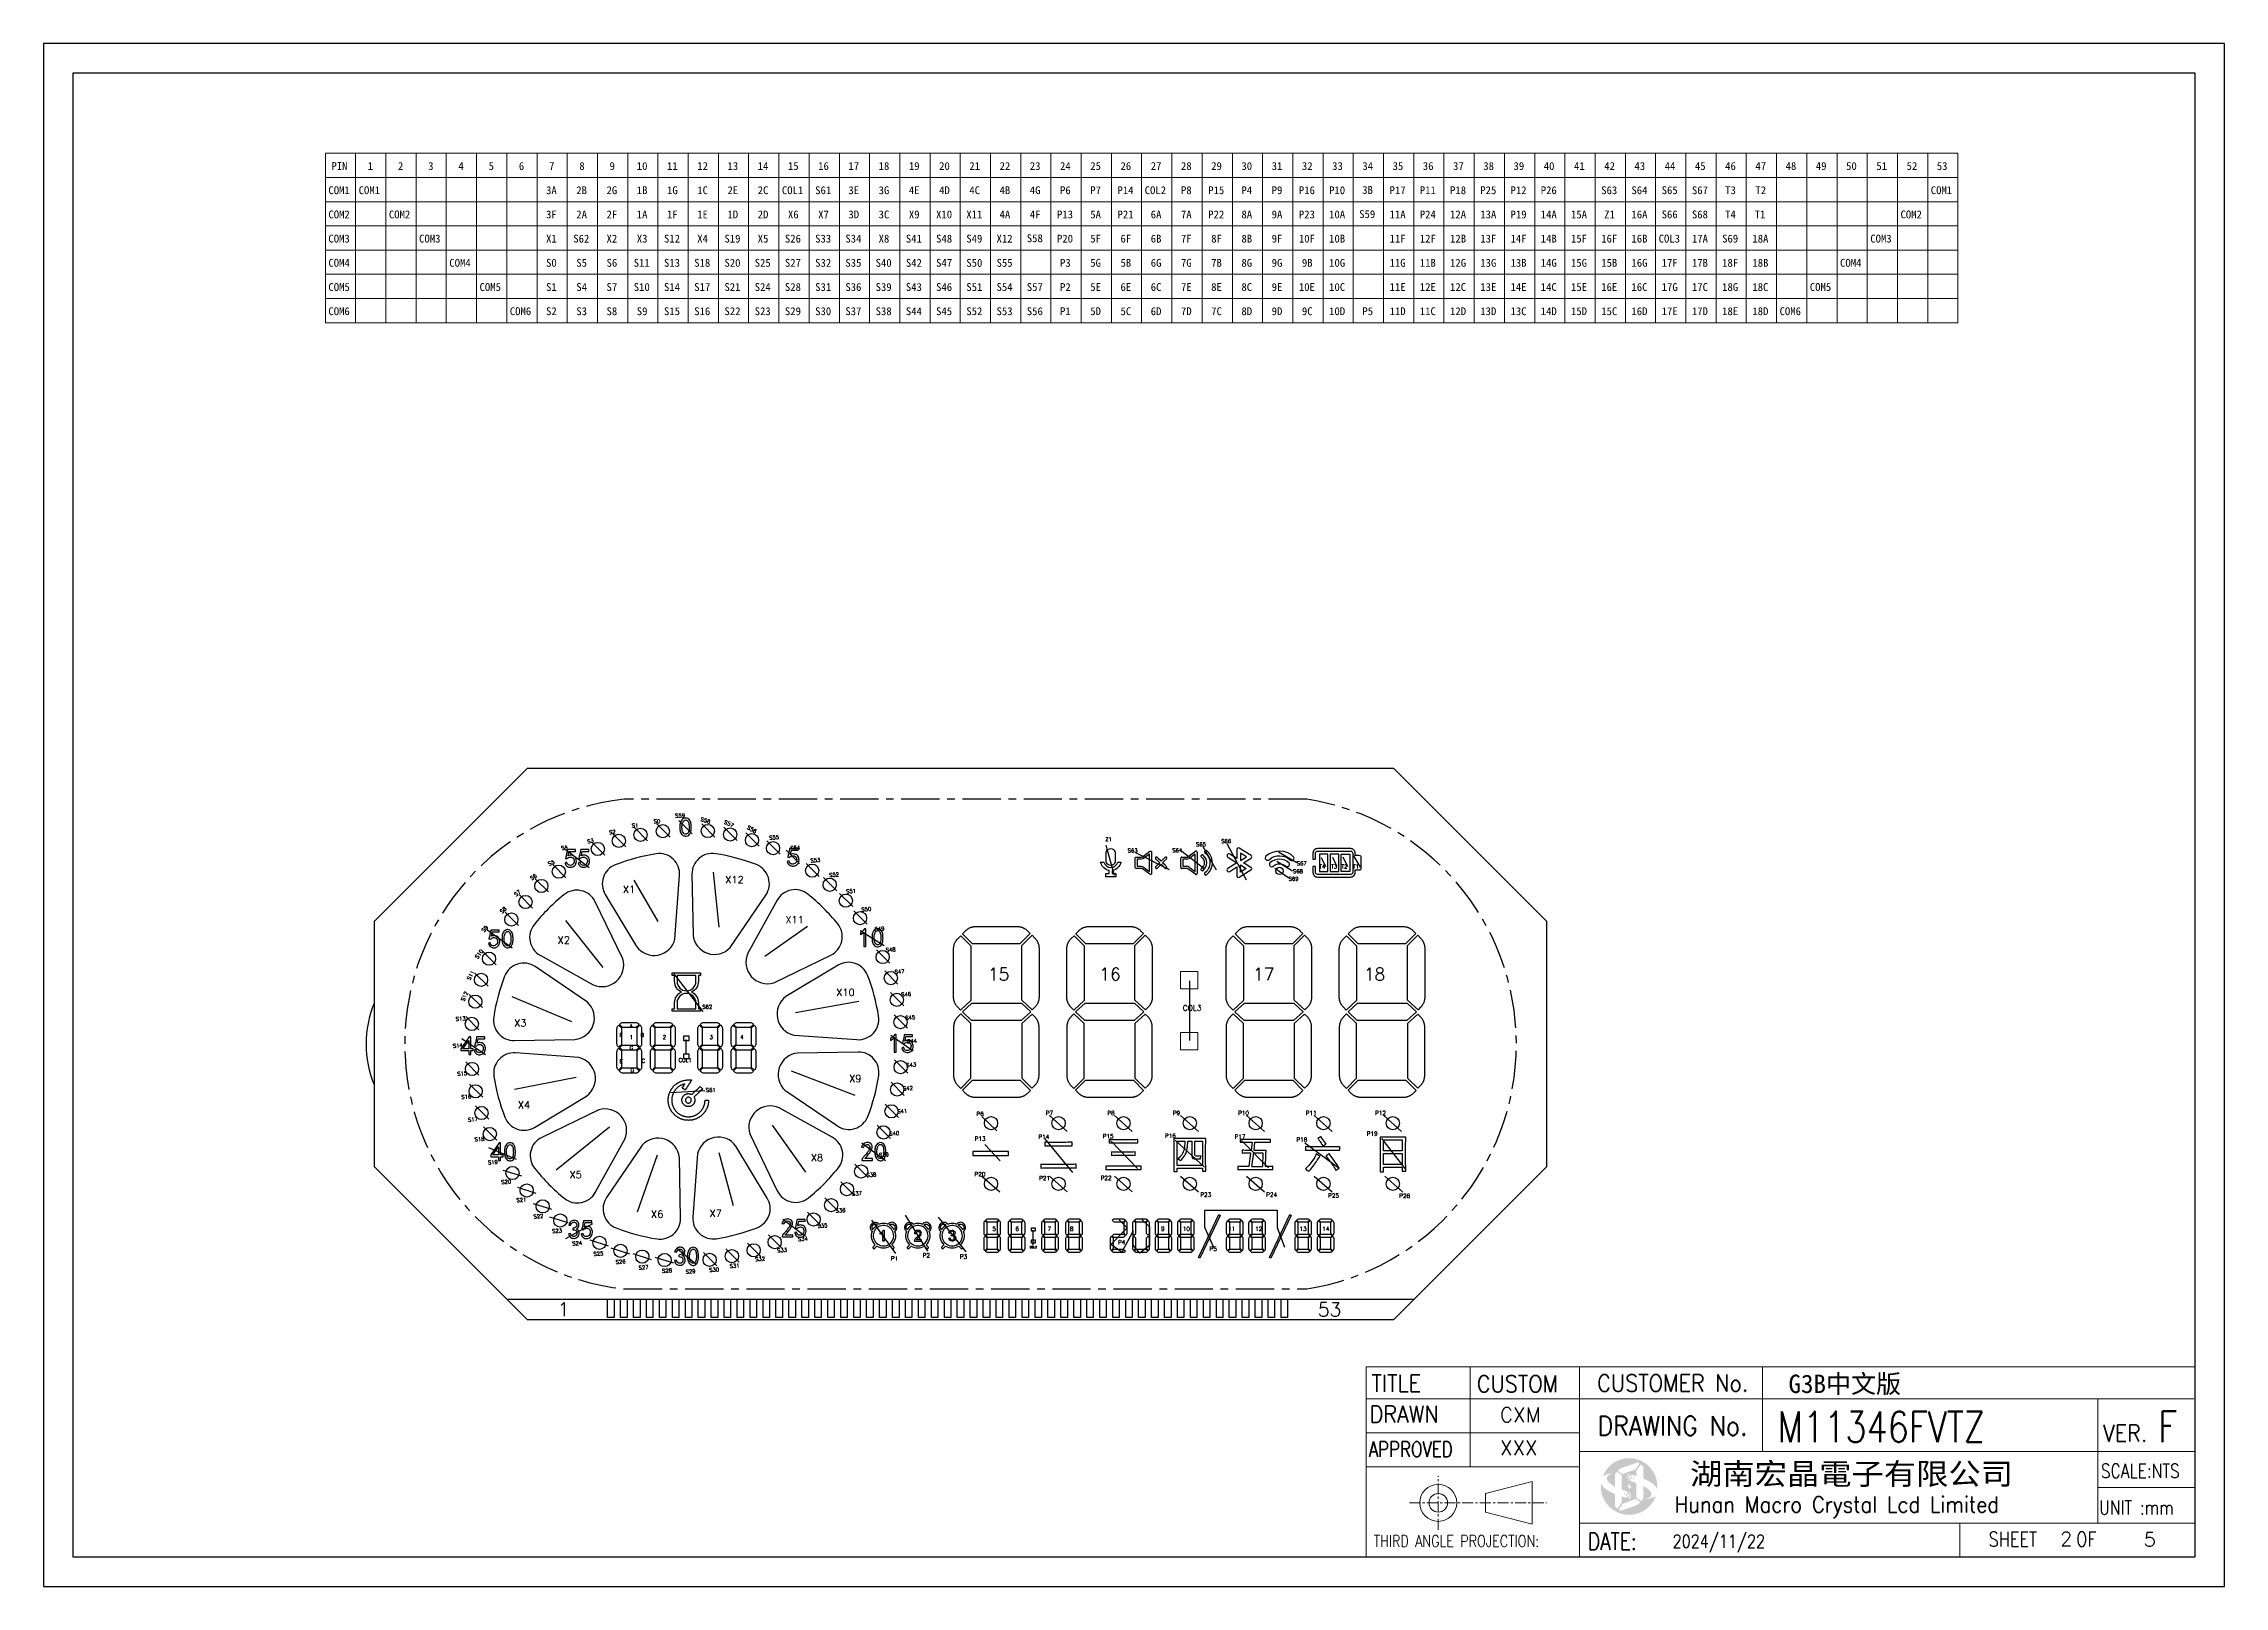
# Model space of a CAD drawing. Header units: millimetres. Extents: x 1653 to 3206, y -200 to 97.
# Drawn here: x 2141.6 to 2355.5, y -199.6 to -48.4 of the extents above; entities that cross this region are included whole.
import ezdxf
from ezdxf.enums import TextEntityAlignment as Align

# ---------------------------------------------------------------- set-up
doc = ezdxf.new("R2010")
doc.units = ezdxf.units.MM
doc.header["$LTSCALE"] = 3
doc.linetypes.add('CENTER', pattern=[2, 1.25, -0.25, 0.25, -0.25])
doc.layers.add('DIM', color=4, linetype='Continuous')
doc.styles.add('romans', font='romans.shx')
doc.styles.get("Standard").update_dxf_attribs({"font": 'simplex.shx'})
doc.styles.add('WMF-宋体0', font='SimSun.ttf')
doc.styles.add('样式 1', font='SimSun.ttf')

msp = doc.modelspace()

# ---------------------------------------------------------------- texts
at = {"color": 7, "lineweight": 0, "style": 'WMF-宋体0'}
for s, height, p in [('PIN', 0.7708, (2169.843, -60.784)), ('1', 0.771, (2173.4, -60.784)), ('2', 0.771, (2176.365, -60.784)), ('3', 0.771, (2179.329, -60.784)), ('4', 0.771, (2182.294, -60.784)), ('5', 0.771, (2185.259, -60.784)), ('6', 0.771, (2188.223, -60.784)), ('7', 0.771, (2191.188, -60.784)), ('8', 0.771, (2194.152, -60.784)), ('9', 0.771, (2197.117, -60.784)), ('10', 0.7708, (2199.785, -60.784)), ('11', 0.7708, (2202.75, -60.784)), ('12', 0.7708, (2205.714, -60.784)), ('13', 0.7708, (2208.679, -60.784)), ('14', 0.7708, (2211.643, -60.784)), ('15', 0.7708, (2214.608, -60.784)), ('16', 0.7708, (2217.572, -60.784)), ('17', 0.7708, (2220.537, -60.784)), ('18', 0.7708, (2223.501, -60.784)), ('19', 0.7708, (2226.466, -60.784)), ('20', 0.7708, (2229.431, -60.784)), ('21', 0.7708, (2232.395, -60.784)), ('22', 0.7708, (2235.36, -60.784)), ('23', 0.7708, (2238.324, -60.784)), ('24', 0.7708, (2241.289, -60.784)), ('25', 0.7708, (2244.253, -60.784)), ('26', 0.7708, (2247.218, -60.784)), ('27', 0.7708, (2250.183, -60.784)), ('28', 0.7708, (2253.147, -60.784)), ('29', 0.7708, (2256.112, -60.784)), ('30', 0.7708, (2259.076, -60.784)), ('31', 0.7708, (2262.041, -60.784)), ('32', 0.7708, (2265.005, -60.784)), ('33', 0.7708, (2267.97, -60.784)), ('34', 0.7708, (2270.935, -60.784)), ('35', 0.7708, (2273.899, -60.784)), ('36', 0.7708, (2276.864, -60.784)), ('37', 0.7708, (2279.828, -60.784)), ('38', 0.7708, (2282.793, -60.784)), ('39', 0.7708, (2285.757, -60.784)), ('40', 0.7708, (2288.722, -60.784)), ('41', 0.7708, (2291.687, -60.784)), ('42', 0.7708, (2294.651, -60.784)), ('43', 0.7708, (2297.616, -60.784)), ('44', 0.7708, (2300.58, -60.784)), ('45', 0.7708, (2303.545, -60.784)), ('46', 0.7708, (2306.509, -60.784)), ('47', 0.7708, (2309.474, -60.784)), ('48', 0.7708, (2312.438, -60.784)), ('49', 0.7708, (2315.403, -60.784)), ('50', 0.7708, (2318.368, -60.784)), ('51', 0.7708, (2321.332, -60.784)), ('52', 0.7708, (2324.297, -60.784)), ('53', 0.7708, (2327.261, -60.784)), ('COM1', 0.7708, (2169.546, -63.156)), ('COM1', 0.7708, (2172.511, -63.156)), ('3A', 0.7708, (2190.891, -63.156)), ('2B', 0.7708, (2193.856, -63.156)), ('2G', 0.7708, (2196.82, -63.156)), ('1B', 0.7708, (2199.785, -63.156)), ('1G', 0.7708, (2202.75, -63.156)), ('1C', 0.7708, (2205.714, -63.156)), ('2E', 0.7708, (2208.679, -63.156)), ('2C', 0.7708, (2211.643, -63.156)), ('COL1', 0.7708, (2214.015, -63.156)), ('S61', 0.7708, (2217.276, -63.156)), ('3E', 0.7708, (2220.537, -63.156)), ('3G', 0.7708, (2223.501, -63.156)), ('4E', 0.7708, (2226.466, -63.156)), ('4D', 0.7708, (2229.431, -63.156)), ('4C', 0.7708, (2232.395, -63.156)), ('4B', 0.7708, (2235.36, -63.156)), ('4G', 0.7708, (2238.324, -63.156)), ('P6', 0.7708, (2241.289, -63.156)), ('P7', 0.7708, (2244.253, -63.156)), ('P14', 0.7708, (2246.922, -63.156)), ('COL2', 0.7708, (2249.59, -63.156)), ('P8', 0.7708, (2253.147, -63.156)), ('P15', 0.7708, (2255.815, -63.156)), ('P4', 0.7708, (2259.076, -63.156)), ('P9', 0.7708, (2262.041, -63.156)), ('P16', 0.7708, (2264.709, -63.156)), ('P10', 0.7708, (2267.674, -63.156)), ('3B', 0.7708, (2270.922, -63.13)), ('P17', 0.7708, (2273.603, -63.156)), ('P11', 0.7708, (2276.567, -63.156)), ('P18', 0.7708, (2279.532, -63.156)), ('P25', 0.7708, (2282.496, -63.156)), ('P12', 0.7708, (2285.461, -63.156)), ('P26', 0.7708, (2288.425, -63.156)), ('S63', 0.7708, (2294.355, -63.156)), ('S64', 0.7708, (2297.319, -63.156)), ('S65', 0.7708, (2300.284, -63.156)), ('S67', 0.7708, (2303.248, -63.156)), ('T3', 0.7708, (2306.509, -63.156)), ('T2', 0.7708, (2309.474, -63.156)), ('COM1', 0.7708, (2326.668, -63.156)), ('COM2', 0.7708, (2169.546, -65.528)), ('COM2', 0.7708, (2175.476, -65.528)), ('3F', 0.7708, (2190.891, -65.528)), ('2A', 0.7708, (2193.856, -65.528)), ('2F', 0.7708, (2196.82, -65.528)), ('1A', 0.7708, (2199.785, -65.528)), ('1F', 0.7708, (2202.75, -65.528)), ('1E', 0.7708, (2205.714, -65.528)), ('1D', 0.7708, (2208.679, -65.528)), ('2D', 0.7708, (2211.643, -65.528)), ('X6', 0.7708, (2214.608, -65.528)), ('X7', 0.7708, (2217.572, -65.528)), ('3D', 0.7708, (2220.537, -65.528)), ('3C', 0.7708, (2223.501, -65.528)), ('X9', 0.7708, (2226.466, -65.528)), ('X10', 0.7708, (2229.134, -65.528)), ('X11', 0.7708, (2232.099, -65.528)), ('4A', 0.7708, (2235.36, -65.528)), ('4F', 0.7708, (2238.324, -65.528)), ('P13', 0.7708, (2240.992, -65.528)), ('5A', 0.7708, (2244.253, -65.528)), ('P21', 0.7708, (2246.922, -65.528)), ('6A', 0.7708, (2250.183, -65.528)), ('7A', 0.7708, (2253.147, -65.528)), ('P22', 0.7708, (2255.815, -65.528)), ('8A', 0.7708, (2259.076, -65.528)), ('9A', 0.7708, (2262.041, -65.528)), ('P23', 0.7708, (2264.709, -65.528)), ('10A', 0.7708, (2267.674, -65.528)), ('S59', 0.7708, (2270.621, -65.5)), ('11A', 0.7708, (2273.603, -65.528)), ('P24', 0.7708, (2276.567, -65.528)), ('12A', 0.7708, (2279.532, -65.528)), ('13A', 0.7708, (2282.496, -65.528)), ('P19', 0.7708, (2285.461, -65.528)), ('14A', 0.7708, (2288.425, -65.528)), ('15A', 0.7708, (2291.39, -65.528)), ('Z1', 0.7708, (2294.651, -65.528)), ('16A', 0.7708, (2297.319, -65.528)), ('S66', 0.7708, (2300.284, -65.528)), ('S68', 0.7708, (2303.248, -65.528)), ('T4', 0.7708, (2306.509, -65.528)), ('COM2', 0.7708, (2323.704, -65.528)), ('COM3', 0.7708, (2169.546, -67.899)), ('COM3', 0.7708, (2178.44, -67.899)), ('X1', 0.7708, (2190.891, -67.899)), ('S62', 0.7708, (2193.559, -67.899)), ('X2', 0.7708, (2196.82, -67.899)), ('X3', 0.7708, (2199.785, -67.899)), ('S12', 0.7708, (2202.453, -67.899)), ('X4', 0.7708, (2205.714, -67.899)), ('S19', 0.7708, (2208.382, -67.899)), ('X5', 0.7708, (2211.643, -67.899)), ('S26', 0.7708, (2214.311, -67.899)), ('S33', 0.7708, (2217.276, -67.899)), ('S34', 0.7708, (2220.24, -67.899)), ('X8', 0.7708, (2223.501, -67.899)), ('S41', 0.7708, (2226.17, -67.899)), ('S48', 0.7708, (2229.134, -67.899)), ('S49', 0.7708, (2232.099, -67.899)), ('X12', 0.7708, (2235.063, -67.899)), ('S58', 0.7708, (2238.028, -67.861)), ('P20', 0.7708, (2240.992, -67.899)), ('5F', 0.7708, (2244.253, -67.899)), ('6F', 0.7708, (2247.218, -67.899)), ('6B', 0.7708, (2250.183, -67.899)), ('7F', 0.7708, (2253.147, -67.899)), ('8F', 0.7708, (2256.112, -67.899)), ('8B', 0.7708, (2259.076, -67.899)), ('9F', 0.7708, (2262.041, -67.899)), ('10F', 0.7708, (2264.709, -67.899)), ('10B', 0.7708, (2267.674, -67.899)), ('11F', 0.7708, (2273.603, -67.899)), ('12F', 0.7708, (2276.567, -67.899)), ('12B', 0.7708, (2279.532, -67.899)), ('13F', 0.7708, (2282.496, -67.899)), ('14F', 0.7708, (2285.461, -67.899)), ('14B', 0.7708, (2288.425, -67.899)), ('15F', 0.7708, (2291.39, -67.899)), ('16F', 0.7708, (2294.355, -67.899)), ('16B', 0.7708, (2297.319, -67.899)), ('COL3', 0.7708, (2299.987, -67.899)), ('17A', 0.7708, (2303.248, -67.899)), ('S69', 0.7708, (2306.213, -67.899)), ('18A', 0.7708, (2309.177, -67.899)), ('COM3', 0.7708, (2320.739, -67.899)), ('COM4', 0.7708, (2169.546, -70.271)), ('COM4', 0.7708, (2181.405, -70.271)), ('S0', 0.7708, (2190.891, -70.271)), ('S5', 0.7708, (2193.856, -70.271)), ('S6', 0.7708, (2196.82, -70.271)), ('S11', 0.7708, (2199.488, -70.271)), ('S13', 0.7708, (2202.453, -70.271)), ('S18', 0.7708, (2205.418, -70.271)), ('S20', 0.7708, (2208.382, -70.271)), ('S25', 0.7708, (2211.347, -70.271)), ('S27', 0.7708, (2214.311, -70.271)), ('S32', 0.7708, (2217.276, -70.271)), ('S35', 0.7708, (2220.24, -70.271)), ('S40', 0.7708, (2223.205, -70.271)), ('S42', 0.7708, (2226.17, -70.271)), ('S47', 0.7708, (2229.134, -70.271)), ('S50', 0.7708, (2232.099, -70.271)), ('S55', 0.7708, (2235.063, -70.271)), ('P3', 0.7708, (2241.289, -70.271)), ('5G', 0.7708, (2244.253, -70.271)), ('5B', 0.7708, (2247.218, -70.271)), ('6G', 0.7708, (2250.183, -70.271)), ('7G', 0.7708, (2253.147, -70.271)), ('7B', 0.7708, (2256.112, -70.271)), ('8G', 0.7708, (2259.076, -70.271)), ('9G', 0.7708, (2262.041, -70.271)), ('9B', 0.7708, (2265.005, -70.271)), ('10G', 0.7708, (2267.674, -70.271)), ('11G', 0.7708, (2273.603, -70.271)), ('11B', 0.7708, (2276.567, -70.271)), ('12G', 0.7708, (2279.532, -70.271)), ('13G', 0.7708, (2282.496, -70.271)), ('13B', 0.7708, (2285.461, -70.271)), ('14G', 0.7708, (2288.425, -70.271)), ('15G', 0.7708, (2291.39, -70.271)), ('15B', 0.7708, (2294.355, -70.271)), ('16G', 0.7708, (2297.319, -70.271)), ('17F', 0.7708, (2300.284, -70.271)), ('17B', 0.7708, (2303.248, -70.271)), ('18F', 0.7708, (2306.213, -70.271)), ('18B', 0.7708, (2309.177, -70.271)), ('COM4', 0.7708, (2317.775, -70.271)), ('COM5', 0.7708, (2169.546, -72.643)), ('COM5', 0.7708, (2184.369, -72.643)), ('S1', 0.7708, (2190.891, -72.643)), ('S4', 0.7708, (2193.856, -72.643)), ('S7', 0.7708, (2196.82, -72.643)), ('S10', 0.7708, (2199.488, -72.643)), ('S14', 0.7708, (2202.453, -72.643)), ('S17', 0.7708, (2205.418, -72.643)), ('S21', 0.7708, (2208.382, -72.643)), ('S24', 0.7708, (2211.347, -72.643)), ('S28', 0.7708, (2214.311, -72.643)), ('S31', 0.7708, (2217.276, -72.643)), ('S36', 0.7708, (2220.24, -72.643)), ('S39', 0.7708, (2223.205, -72.643)), ('S43', 0.7708, (2226.17, -72.643)), ('S46', 0.7708, (2229.134, -72.643)), ('S51', 0.7708, (2232.099, -72.643)), ('S54', 0.7708, (2235.063, -72.643)), ('S57', 0.7708, (2238.028, -72.643)), ('P2', 0.7708, (2241.289, -72.643)), ('5E', 0.7708, (2244.253, -72.643)), ('6E', 0.7708, (2247.218, -72.643)), ('6C', 0.7708, (2250.183, -72.643)), ('7E', 0.7708, (2253.147, -72.643)), ('8E', 0.7708, (2256.112, -72.643)), ('8C', 0.7708, (2259.076, -72.643)), ('9E', 0.7708, (2262.041, -72.643)), ('10E', 0.7708, (2264.709, -72.643)), ('10C', 0.7708, (2267.674, -72.643)), ('11E', 0.7708, (2273.603, -72.643)), ('12E', 0.7708, (2276.567, -72.643)), ('12C', 0.7708, (2279.532, -72.643)), ('13E', 0.7708, (2282.496, -72.643)), ('14E', 0.7708, (2285.461, -72.643)), ('14C', 0.7708, (2288.425, -72.643)), ('15E', 0.7708, (2291.39, -72.643)), ('16E', 0.7708, (2294.355, -72.643)), ('16C', 0.7708, (2297.319, -72.643)), ('17G', 0.7708, (2300.284, -72.643)), ('17C', 0.7708, (2303.248, -72.643)), ('18G', 0.7708, (2306.213, -72.643)), ('18C', 0.7708, (2309.177, -72.643)), ('COM5', 0.7708, (2314.81, -72.643)), ('COM6', 0.7708, (2169.546, -75.014)), ('COM6', 0.7708, (2187.334, -75.014)), ('S2', 0.7708, (2190.891, -75.014)), ('S3', 0.7708, (2193.856, -75.014)), ('S8', 0.7708, (2196.82, -75.014)), ('S9', 0.7708, (2199.785, -75.014)), ('S15', 0.7708, (2202.453, -75.014)), ('S16', 0.7708, (2205.418, -75.014)), ('S22', 0.7708, (2208.382, -75.014)), ('S23', 0.7708, (2211.347, -75.014)), ('S29', 0.7708, (2214.311, -75.014)), ('S30', 0.7708, (2217.276, -75.014)), ('S37', 0.7708, (2220.24, -75.014)), ('S38', 0.7708, (2223.205, -75.014)), ('S44', 0.7708, (2226.17, -75.014)), ('S45', 0.7708, (2229.134, -75.014)), ('S52', 0.7708, (2232.099, -75.014)), ('S53', 0.7708, (2235.063, -75.014)), ('S56', 0.7708, (2238.028, -75.014)), ('P1', 0.7708, (2241.289, -75.014)), ('5D', 0.7708, (2244.253, -75.014)), ('5C', 0.7708, (2247.218, -75.014)), ('6D', 0.7708, (2250.183, -75.014)), ('7D', 0.7708, (2253.147, -75.014)), ('7C', 0.7708, (2256.112, -75.014)), ('8D', 0.7708, (2259.076, -75.014)), ('9D', 0.7708, (2262.041, -75.014)), ('9C', 0.7708, (2265.005, -75.014)), ('10D', 0.7708, (2267.674, -75.014)), ('P5', 0.7708, (2270.935, -75.014)), ('11D', 0.7708, (2273.603, -75.014)), ('11C', 0.7708, (2276.567, -75.014)), ('12D', 0.7708, (2279.532, -75.014)), ('13D', 0.7708, (2282.496, -75.014)), ('13C', 0.7708, (2285.461, -75.014)), ('14D', 0.7708, (2288.425, -75.014)), ('15D', 0.7708, (2291.39, -75.014)), ('15C', 0.7708, (2294.355, -75.014)), ('16D', 0.7708, (2297.319, -75.014)), ('17E', 0.7708, (2300.284, -75.014)), ('17D', 0.7708, (2303.248, -75.014)), ('18E', 0.7708, (2306.213, -75.014)), ('18D', 0.7708, (2309.177, -75.014)), ('COM6', 0.7708, (2311.846, -75.014))]:
    msp.add_text(s, height=height, dxfattribs=at).set_placement(p)
at = {"color": 1, "lineweight": 0, "style": 'WMF-宋体0'}
msp.add_text('T1', height=0.7708, dxfattribs=at).set_placement((2309.414, -65.528))
at = {"style": 'romans'}
for s, height, p in [('1', 1.346, (2192.597, -172.454)), ('53', 1.3464, (2267.717, -172.466))]:
    msp.add_text(s, height=height, dxfattribs=at).set_placement(p, align=Align.MIDDLE)
at = {"layer": 'DIM', "style": 'romans'}
for s, height, p in [('S59', 0.377, (2204.031, -124.065)), ('S1', 0.377, (2199.613, -125.036)), ('S0', 0.377, (2201.762, -124.625)), ('Z1', 0.377, (2246.047, -126.385)), ('S63', 0.377, (2248.403, -127.485)), ('S64', 0.377, (2252.78, -127.466)), ('S65', 0.377, (2255.112, -126.88)), ('S66', 0.377, (2257.578, -126.571)), ('X12', 0.7003, (2209.372, -130.348)), ('S69', 0.377, (2264.189, -130.252)), ('S68', 0.377, (2264.617, -129.519)), ('S67', 0.377, (2264.986, -128.738)), ('T4', 0.377, (2267.007, -129.059)), ('T3', 0.377, (2268.168, -129.059)), ('T2', 0.377, (2269.177, -129.059)), ('T1', 0.377, (2270.302, -129.059)), ('X1', 0.7003, (2199.034, -131.288)), ('X11', 0.7003, (2215.262, -134.27)), ('X2', 0.7003, (2192.628, -136.271)), ('15', 1.2242, (2235.264, -139.601)), ('16', 1.2242, (2246.189, -139.601)), ('17', 1.2242, (2261.255, -139.601)), ('18', 1.2242, (2272.124, -139.601)), ('X10', 0.7003, (2220.241, -141.381)), ('S62', 0.377, (2206.693, -142.796)), ('COL3', 0.5353, (2254.245, -142.916)), ('X3', 0.7003, (2188.373, -144.398)), ('F', 0.377, (2198.252, -145.586)), ('A', 0.377, (2199.238, -144.677)), ('B', 0.377, (2200.317, -145.571)), ('G', 0.377, (2199.254, -146.824)), ('1', 0.377, (2199.238, -145.775)), ('2', 0.377, (2202.499, -145.775)), ('3', 0.377, (2207.094, -145.775)), ('4', 0.377, (2210.092, -145.775)), ('E', 0.377, (2198.256, -148.151)), ('D', 0.377, (2199.34, -149.016)), ('C', 0.377, (2200.437, -148.099)), ('COL1', 0.377, (2204.533, -148.024)), ('X9', 0.7003, (2221.209, -149.83)), ('X4', 0.7003, (2188.73, -152.414)), ('P6', 0.4081, (2233.449, -153.298)), ('P7', 0.4081, (2240.253, -153.214)), ('P8', 0.4081, (2246.281, -153.214)), ('P9', 0.4081, (2252.711, -153.214)), ('P10', 0.4081, (2259.286, -153.214)), ('P11', 0.4081, (2265.919, -153.214)), ('P12', 0.4081, (2272.716, -153.214)), ('P13', 0.4081, (2233.449, -155.73)), ('P14', 0.4081, (2239.698, -155.549)), ('P15', 0.4081, (2246.005, -155.484)), ('P16', 0.4081, (2252.111, -155.445)), ('P17', 0.4081, (2258.942, -155.526)), ('P18', 0.4081, (2264.999, -155.822)), ('P19', 0.4081, (2271.894, -155.232)), ('X8', 0.7003, (2217.46, -157.583)), ('X5', 0.7003, (2193.8, -159.261)), ('P20', 0.4081, (2233.443, -159.21)), ('P21', 0.4081, (2239.776, -159.59)), ('P22', 0.4081, (2245.809, -159.579)), ('P23', 0.4081, (2255.582, -161.215)), ('P24', 0.4081, (2262.035, -161.215)), ('P25', 0.4081, (2268.104, -161.303)), ('P26', 0.4081, (2275.087, -161.332)), ('X6', 0.7003, (2201.788, -163.12)), ('X7', 0.7003, (2207.53, -163.047)), ('5', 0.408, (2234.829, -164.561)), ('6', 0.408, (2237.088, -164.561)), ('7', 0.408, (2240.235, -164.561)), ('8', 0.408, (2242.431, -164.561)), ('9', 0.408, (2251.372, -164.561)), ('10', 0.4081, (2253.677, -164.561)), ('11', 0.4081, (2258.118, -164.561)), ('12', 0.4081, (2260.768, -164.561)), ('13', 0.4081, (2265.115, -164.561)), ('14', 0.4081, (2267.351, -164.561)), ('COL2', 0.204, (2238.672, -166.349)), ('P4', 0.4081, (2247.329, -165.881)), ('P5', 0.4081, (2256.313, -166.527)), ('P1', 0.4081, (2225.066, -167.471)), ('P2', 0.4081, (2228.173, -167.155)), ('P3', 0.4081, (2231.819, -167.285))]:
    msp.add_text(s, height=height, dxfattribs=at).set_placement(p, align=Align.MIDDLE)
for s, rotation, p in [('S2', 6, (2197.387, -125.679)), ('S58', 342, (2206.523, -124.539)), ('S57', 336, (2208.818, -124.858)), ('S56', 330, (2211.068, -125.414)), ('S55', 4.00516, (2213.247, -126.202)), ('S4', 18, (2192.691, -127.191)), ('S3', 12, (2195.24, -126.551)), ('S54', 4.00516, (2215.332, -127.214)), ('S53', 4.00516, (2217.3, -128.439)), ('S6', 30, (2189.654, -130.086)), ('S5', 24, (2191.397, -128.692)), ('S52', 4.00516, (2219.129, -129.862)), ('S7', 36, (2188.089, -131.665)), ('S51', 4.00516, (2220.799, -131.469)), ('S8', 42, (2186.693, -133.322)), ('S50', 4.00516, (2222.292, -133.241)), ('S9', 48, (2184.89, -135.154)), ('S49', 4.00516, (2223.591, -135.16)), ('S10', 54, (2184.324, -137.627)), ('S48', 4.00516, (2224.683, -137.204)), ('S11', 60, (2183.51, -139.719)), ('S47', 4.00516, (2225.555, -139.352)), ('S12', 66, (2182.893, -141.776)), ('S46', 4.00516, (2226.198, -141.578)), ('S13', 4.00516, (2182.514, -143.967)), ('S45', 4.00516, (2226.605, -143.86)), ('S14', 4.00516, (2182.236, -146.605)), ('S44', 4.00516, (2226.771, -146.171)), ('S15', 4.00516, (2182.664, -149.339)), ('S43', 4.00516, (2226.695, -148.487)), ('S16', 4.00516, (2183.071, -151.621)), ('S42', 4.00516, (2226.376, -150.783)), ('S17', 4.00516, (2183.714, -153.847)), ('S41', 4.00516, (2225.82, -153.033)), ('S18', 4.00516, (2184.362, -155.771)), ('S40', 4.00516, (2225.031, -155.212)), ('S19', 4.00516, (2185.678, -158.038)), ('S39', 4.00516, (2224.019, -157.297)), ('S20', 4.00516, (2186.978, -159.957)), ('S38', 4.00516, (2222.795, -159.264)), ('S21', 4.00516, (2188.471, -161.73)), ('S37', 4.00516, (2221.372, -161.093)), ('S22', 4.00516, (2190.141, -163.336)), ('S23', 4.00516, (2191.97, -164.76)), ('S35', 4.00516, (2217.993, -164.256)), ('S36', 4.00516, (2219.765, -162.763)), ('S24', 4.00516, (2193.937, -165.984)), ('S25', 4.00516, (2196.022, -166.996)), ('S33', 4.00516, (2214.03, -166.648)), ('S34', 4.00516, (2216.074, -165.556)), ('S26', 4.00516, (2198.201, -167.785)), ('S27', 4.00516, (2200.451, -168.341)), ('S28', 4.00516, (2202.747, -168.659)), ('S29', 4.00516, (2205.063, -168.736)), ('S30', 4.00516, (2207.374, -168.57)), ('S31', 4.00516, (2209.373, -168.188)), ('S32', 4.00516, (2211.882, -167.52))]:
    msp.add_text(s, height=0.377, rotation=rotation, dxfattribs=at).set_placement(p, align=Align.MIDDLE)
msp.add_text('S61', height=0.377, dxfattribs=at).set_placement((2206.55, -151.143))
at = {"layer": 'DIM', "ltscale": 5}
for s, p in [('2', (2339.955, -195.632)), ('5', (2348.154, -195.692))]:
    msp.add_text(s, height=1.38, dxfattribs=at).set_placement(p, align=Align.CENTER)

# ---------------------------------------------------------------- blocks, each defined once
blk = doc.blocks.new('T')
h = blk.add_hatch(color=150)
h.paths.add_polyline_path([(216.28, 14.91), (216.21, 14.92), (216.15, 14.74), (216.28, 14.71), (216.34, 14.7), (216.4, 14.88)], flags=17)
h.paths.add_polyline_path([(216.54, 14.71), (216.49, 14.73), (216.44, 14.58), (216.54, 14.56), (216.59, 14.55), (216.63, 14.69)], flags=17)
h.paths.add_polyline_path([(215.92, 14.38), (215.92, 14.39), (215.91, 14.39), (215.91, 14.39), (215.9, 14.39), (215.9, 14.39), (215.89, 14.39), (215.89, 14.39), (215.88, 14.39), (215.88, 14.39), (215.88, 14.39), (215.87, 14.4), (215.87, 14.4), (215.86, 14.4), (215.86, 14.4), (215.85, 14.4), (215.84, 14.4), (215.84, 14.4), (215.83, 14.4), (215.83, 14.41), (215.83, 14.41), (215.82, 14.41), (215.82, 14.41), (215.81, 14.41), (215.81, 14.41), (215.8, 14.41), (215.8, 14.41), (215.79, 14.41), (215.79, 14.41), (215.78, 14.42), (215.78, 14.42), (215.77, 14.42), (215.77, 14.42), (215.77, 14.42), (215.76, 14.42), (215.82, 14.6), (216, 14.56), (215.94, 14.38), (215.94, 14.38), (215.93, 14.38), (215.93, 14.38)], flags=16)
h.paths.add_polyline_path([(215.97, 13.14), (216.04, 13.36), (216.07, 13.47), (216.16, 13.48), (216.36, 13.5), (216.16, 13.62), (216.07, 13.67), (216.04, 13.81), (215.97, 14.05), (215.91, 13.84), (215.87, 13.72), (215.78, 13.71), (215.58, 13.69), (215.78, 13.57), (215.87, 13.52), (215.91, 13.39)], flags=16)
edge = h.paths.add_edge_path()
edge.add_line((219.77, 13.23), (219.77, 13.23))
edge.add_line((219.77, 13.23), (219.77, 13.23))
edge.add_line((219.77, 13.23), (219.77, 13.24))
edge.add_line((219.77, 13.24), (219.76, 13.24))
edge.add_line((219.76, 13.24), (219.76, 13.24))
edge.add_line((219.76, 13.24), (219.76, 13.25))
edge.add_line((219.76, 13.25), (219.76, 13.25))
edge.add_line((219.76, 13.25), (219.76, 13.26))
edge.add_line((219.76, 13.26), (219.75, 13.26))
edge.add_line((219.75, 13.26), (219.75, 13.27))
edge.add_line((219.75, 13.27), (219.75, 13.27))
edge.add_line((219.75, 13.27), (219.75, 13.27))
edge.add_line((219.75, 13.27), (219.75, 13.28))
edge.add_line((219.75, 13.28), (219.74, 13.28))
edge.add_line((219.74, 13.28), (219.74, 13.29))
edge.add_line((219.74, 13.29), (219.74, 13.29))
edge.add_line((219.74, 13.29), (219.74, 13.29))
edge.add_line((219.74, 13.29), (219.73, 13.3))
edge.add_line((219.73, 13.3), (219.73, 13.3))
edge.add_line((219.73, 13.3), (219.73, 13.31))
edge.add_line((219.73, 13.31), (219.73, 13.31))
edge.add_line((219.73, 13.31), (219.73, 13.32))
edge.add_line((219.73, 13.32), (219.72, 13.32))
edge.add_line((219.72, 13.32), (219.72, 13.32))
edge.add_line((219.72, 13.32), (219.72, 13.33))
edge.add_line((219.72, 13.33), (219.72, 13.33))
edge.add_line((219.72, 13.33), (219.71, 13.34))
edge.add_line((219.71, 13.34), (219.71, 13.34))
edge.add_line((219.71, 13.34), (219.71, 13.34))
edge.add_line((219.71, 13.34), (219.71, 13.35))
edge.add_line((219.71, 13.35), (219.7, 13.35))
edge.add_line((219.7, 13.35), (219.7, 13.36))
edge.add_line((219.7, 13.36), (219.7, 13.36))
edge.add_line((219.7, 13.36), (219.7, 13.36))
edge.add_line((219.7, 13.36), (219.69, 13.37))
edge.add_line((219.69, 13.37), (219.69, 13.37))
edge.add_line((219.69, 13.37), (219.69, 13.38))
edge.add_line((219.69, 13.38), (219.69, 13.38))
edge.add_line((219.69, 13.38), (219.68, 13.38))
edge.add_line((219.68, 13.38), (219.68, 13.39))
edge.add_line((219.68, 13.39), (219.68, 13.39))
edge.add_line((219.68, 13.39), (219.68, 13.4))
edge.add_line((219.68, 13.4), (219.67, 13.4))
edge.add_line((219.67, 13.4), (219.67, 13.4))
edge.add_line((219.67, 13.4), (219.67, 13.41))
edge.add_line((219.67, 13.41), (219.67, 13.41))
edge.add_line((219.67, 13.41), (219.66, 13.42))
edge.add_line((219.66, 13.42), (219.66, 13.42))
edge.add_line((219.66, 13.42), (219.66, 13.42))
edge.add_line((219.66, 13.42), (219.66, 13.43))
edge.add_line((219.66, 13.43), (219.65, 13.43))
edge.add_line((219.65, 13.43), (219.65, 13.44))
edge.add_line((219.65, 13.44), (219.65, 13.44))
edge.add_line((219.65, 13.44), (219.64, 13.44))
edge.add_line((219.64, 13.44), (219.64, 13.45))
edge.add_line((219.64, 13.45), (219.64, 13.45))
edge.add_line((219.64, 13.45), (219.64, 13.45))
edge.add_line((219.64, 13.45), (219.63, 13.46))
edge.add_line((219.63, 13.46), (219.63, 13.46))
edge.add_line((219.63, 13.46), (219.63, 13.47))
edge.add_line((219.63, 13.47), (219.63, 13.47))
edge.add_line((219.63, 13.47), (219.62, 13.47))
edge.add_line((219.62, 13.47), (219.62, 13.48))
edge.add_line((219.62, 13.48), (219.62, 13.48))
edge.add_line((219.62, 13.48), (219.61, 13.49))
edge.add_line((219.61, 13.49), (219.61, 13.49))
edge.add_line((219.61, 13.49), (219.61, 13.49))
edge.add_line((219.61, 13.49), (219.61, 13.5))
edge.add_line((219.61, 13.5), (219.6, 13.5))
edge.add_line((219.6, 13.5), (219.6, 13.5))
edge.add_line((219.6, 13.5), (219.6, 13.51))
edge.add_line((219.6, 13.51), (219.59, 13.51))
edge.add_line((219.59, 13.51), (219.59, 13.52))
edge.add_line((219.59, 13.52), (219.59, 13.52))
edge.add_line((219.59, 13.52), (219.59, 13.52))
edge.add_line((219.59, 13.52), (219.58, 13.53))
edge.add_line((219.58, 13.53), (219.58, 13.53))
edge.add_line((219.58, 13.53), (219.58, 13.53))
edge.add_line((219.58, 13.53), (219.57, 13.54))
edge.add_line((219.57, 13.54), (219.57, 13.54))
edge.add_line((219.57, 13.54), (219.57, 13.54))
edge.add_line((219.57, 13.54), (219.56, 13.55))
edge.add_line((219.56, 13.55), (219.56, 13.55))
edge.add_line((219.56, 13.55), (219.56, 13.56))
edge.add_line((219.56, 13.56), (219.56, 13.56))
edge.add_line((219.56, 13.56), (219.55, 13.56))
edge.add_line((219.55, 13.56), (219.55, 13.57))
edge.add_line((219.55, 13.57), (219.55, 13.57))
edge.add_line((219.55, 13.57), (219.54, 13.57))
edge.add_line((219.54, 13.57), (219.54, 13.58))
edge.add_line((219.54, 13.58), (219.54, 13.58))
edge.add_line((219.54, 13.58), (219.53, 13.58))
edge.add_line((219.53, 13.58), (219.53, 13.59))
edge.add_line((219.53, 13.59), (219.53, 13.59))
edge.add_line((219.53, 13.59), (219.53, 13.6))
edge.add_line((219.53, 13.6), (219.52, 13.6))
edge.add_line((219.52, 13.6), (219.52, 13.6))
edge.add_line((219.52, 13.6), (219.52, 13.61))
edge.add_line((219.52, 13.61), (219.51, 13.61))
edge.add_line((219.51, 13.61), (219.51, 13.61))
edge.add_line((219.51, 13.61), (219.51, 13.62))
edge.add_line((219.51, 13.62), (219.5, 13.62))
edge.add_line((219.5, 13.62), (219.5, 13.62))
edge.add_line((219.5, 13.62), (219.5, 13.63))
edge.add_line((219.5, 13.63), (219.49, 13.63))
edge.add_line((219.49, 13.63), (219.49, 13.63))
edge.add_line((219.49, 13.63), (219.49, 13.64))
edge.add_line((219.49, 13.64), (219.48, 13.64))
edge.add_line((219.48, 13.64), (219.48, 13.64))
edge.add_line((219.48, 13.64), (219.48, 13.65))
edge.add_line((219.48, 13.65), (219.47, 13.65))
edge.add_line((219.47, 13.65), (219.47, 13.66))
edge.add_line((219.47, 13.66), (219.47, 13.66))
edge.add_line((219.47, 13.66), (219.46, 13.66))
edge.add_line((219.46, 13.66), (219.46, 13.67))
edge.add_line((219.46, 13.67), (219.46, 13.67))
edge.add_line((219.46, 13.67), (219.46, 13.67))
edge.add_line((219.46, 13.67), (219.45, 13.68))
edge.add_line((219.45, 13.68), (219.45, 13.68))
edge.add_line((219.45, 13.68), (219.45, 13.68))
edge.add_line((219.45, 13.68), (219.44, 13.69))
edge.add_line((219.44, 13.69), (219.44, 13.69))
edge.add_line((219.44, 13.69), (219.44, 13.69))
edge.add_line((219.44, 13.69), (219.43, 13.7))
edge.add_line((219.43, 13.7), (219.43, 13.7))
edge.add_line((219.43, 13.7), (219.43, 13.7))
edge.add_line((219.43, 13.7), (219.42, 13.71))
edge.add_line((219.42, 13.71), (219.42, 13.71))
edge.add_line((219.42, 13.71), (219.42, 13.71))
edge.add_line((219.42, 13.71), (219.41, 13.72))
edge.add_line((219.41, 13.72), (219.41, 13.72))
edge.add_line((219.41, 13.72), (219.41, 13.72))
edge.add_line((219.41, 13.72), (219.4, 13.73))
edge.add_line((219.4, 13.73), (219.4, 13.73))
edge.add_line((219.4, 13.73), (219.4, 13.73))
edge.add_line((219.4, 13.73), (219.39, 13.74))
edge.add_line((219.39, 13.74), (219.39, 13.74))
edge.add_line((219.39, 13.74), (219.39, 13.74))
edge.add_line((219.39, 13.74), (219.38, 13.75))
edge.add_line((219.38, 13.75), (219.38, 13.75))
edge.add_line((219.38, 13.75), (219.38, 13.75))
edge.add_line((219.38, 13.75), (219.37, 13.76))
edge.add_line((219.37, 13.76), (219.37, 13.76))
edge.add_line((219.37, 13.76), (219.36, 13.76))
edge.add_line((219.36, 13.76), (219.36, 13.77))
edge.add_line((219.36, 13.77), (219.36, 13.77))
edge.add_line((219.36, 13.77), (219.35, 13.77))
edge.add_line((219.35, 13.77), (219.35, 13.78))
edge.add_line((219.35, 13.78), (219.35, 13.78))
edge.add_line((219.35, 13.78), (219.34, 13.78))
edge.add_line((219.34, 13.78), (219.34, 13.78))
edge.add_line((219.34, 13.78), (219.34, 13.79))
edge.add_line((219.34, 13.79), (219.33, 13.79))
edge.add_line((219.33, 13.79), (219.33, 13.79))
edge.add_line((219.33, 13.79), (219.33, 13.8))
edge.add_line((219.33, 13.8), (219.32, 13.8))
edge.add_line((219.32, 13.8), (219.32, 13.8))
edge.add_line((219.32, 13.8), (219.32, 13.81))
edge.add_line((219.32, 13.81), (219.31, 13.81))
edge.add_line((219.31, 13.81), (219.31, 13.81))
edge.add_line((219.31, 13.81), (219.31, 13.82))
edge.add_line((219.31, 13.82), (219.3, 13.82))
edge.add_line((219.3, 13.82), (219.3, 13.82))
edge.add_line((219.3, 13.82), (219.3, 13.83))
edge.add_line((219.3, 13.83), (219.29, 13.83))
edge.add_line((219.29, 13.83), (219.29, 13.83))
edge.add_line((219.29, 13.83), (219.28, 13.84))
edge.add_line((219.28, 13.84), (219.28, 13.84))
edge.add_line((219.28, 13.84), (219.28, 13.84))
edge.add_line((219.28, 13.84), (219.27, 13.84))
edge.add_line((219.27, 13.84), (219.27, 13.85))
edge.add_line((219.27, 13.85), (219.27, 13.85))
edge.add_line((219.27, 13.85), (219.26, 13.85))
edge.add_line((219.26, 13.85), (219.26, 13.86))
edge.add_line((219.26, 13.86), (219.26, 13.86))
edge.add_line((219.26, 13.86), (219.25, 13.86))
edge.add_line((219.25, 13.86), (219.25, 13.87))
edge.add_line((219.25, 13.87), (219.25, 13.87))
edge.add_line((219.25, 13.87), (219.24, 13.87))
edge.add_line((219.24, 13.87), (219.24, 13.88))
edge.add_line((219.24, 13.88), (219.23, 13.88))
edge.add_line((219.23, 13.88), (219.23, 13.88))
edge.add_line((219.23, 13.88), (219.23, 13.88))
edge.add_line((219.23, 13.88), (219.22, 13.89))
edge.add_line((219.22, 13.89), (219.22, 13.89))
edge.add_line((219.22, 13.89), (219.22, 13.89))
edge.add_line((219.22, 13.89), (219.21, 13.9))
edge.add_line((219.21, 13.9), (219.21, 13.9))
edge.add_line((219.21, 13.9), (219.21, 13.9))
edge.add_line((219.21, 13.9), (219.2, 13.91))
edge.add_line((219.2, 13.91), (219.2, 13.91))
edge.add_line((219.2, 13.91), (219.19, 13.91))
edge.add_line((219.19, 13.91), (219.19, 13.91))
edge.add_line((219.19, 13.91), (219.19, 13.92))
edge.add_line((219.19, 13.92), (219.18, 13.92))
edge.add_line((219.18, 13.92), (219.18, 13.92))
edge.add_line((219.18, 13.92), (219.18, 13.93))
edge.add_line((219.18, 13.93), (219.17, 13.93))
edge.add_line((219.17, 13.93), (219.17, 13.93))
edge.add_line((219.17, 13.93), (219.17, 13.94))
edge.add_line((219.17, 13.94), (219.16, 13.94))
edge.add_line((219.16, 13.94), (219.16, 13.94))
edge.add_line((219.16, 13.94), (219.15, 13.94))
edge.add_line((219.15, 13.94), (219.15, 13.95))
edge.add_line((219.15, 13.95), (219.15, 13.95))
edge.add_line((219.15, 13.95), (219.14, 13.95))
edge.add_line((219.14, 13.95), (219.14, 13.96))
edge.add_line((219.14, 13.96), (219.14, 13.96))
edge.add_line((219.14, 13.96), (219.13, 13.96))
edge.add_line((219.13, 13.96), (219.13, 13.96))
edge.add_line((219.13, 13.96), (219.12, 13.97))
edge.add_line((219.12, 13.97), (219.12, 13.97))
edge.add_line((219.12, 13.97), (219.12, 13.97))
edge.add_line((219.12, 13.97), (219.11, 13.98))
edge.add_line((219.11, 13.98), (219.11, 13.98))
edge.add_line((219.11, 13.98), (219.11, 13.98))
edge.add_line((219.11, 13.98), (219.1, 13.98))
edge.add_line((219.1, 13.98), (219.1, 13.99))
edge.add_line((219.1, 13.99), (219.09, 13.99))
edge.add_line((219.09, 13.99), (219.09, 13.99))
edge.add_line((219.09, 13.99), (219.09, 14))
edge.add_line((219.09, 14), (219.08, 14))
edge.add_line((219.08, 14), (219.08, 14))
edge.add_line((219.08, 14), (219.08, 14))
edge.add_line((219.08, 14), (219.07, 14.01))
edge.add_line((219.07, 14.01), (219.07, 14.01))
edge.add_line((219.07, 14.01), (219.06, 14.01))
edge.add_line((219.06, 14.01), (219.06, 14.02))
edge.add_line((219.06, 14.02), (219.06, 14.02))
edge.add_line((219.06, 14.02), (219.05, 14.02))
edge.add_line((219.05, 14.02), (219.05, 14.02))
edge.add_line((219.05, 14.02), (219.05, 14.03))
edge.add_line((219.05, 14.03), (219.04, 14.03))
edge.add_line((219.04, 14.03), (219.04, 14.03))
edge.add_line((219.04, 14.03), (219.03, 14.04))
edge.add_line((219.03, 14.04), (219.03, 14.04))
edge.add_line((219.03, 14.04), (219.03, 14.04))
edge.add_line((219.03, 14.04), (219.02, 14.04))
edge.add_line((219.02, 14.04), (219.02, 14.05))
edge.add_line((219.02, 14.05), (219.01, 14.05))
edge.add_line((219.01, 14.05), (219.01, 14.05))
edge.add_line((219.01, 14.05), (219.01, 14.06))
edge.add_line((219.01, 14.06), (219, 14.06))
edge.add_line((219, 14.06), (219, 14.06))
edge.add_line((219, 14.06), (219, 14.06))
edge.add_line((219, 14.06), (218.99, 14.07))
edge.add_line((218.99, 14.07), (218.99, 14.07))
edge.add_line((218.99, 14.07), (218.98, 14.07))
edge.add_line((218.98, 14.07), (218.98, 14.07))
edge.add_line((218.98, 14.07), (218.98, 14.08))
edge.add_line((218.98, 14.08), (218.97, 14.08))
edge.add_line((218.97, 14.08), (218.97, 14.08))
edge.add_line((218.97, 14.08), (218.96, 14.09))
edge.add_line((218.96, 14.09), (218.96, 14.09))
edge.add_line((218.96, 14.09), (218.96, 14.09))
edge.add_line((218.96, 14.09), (218.95, 14.09))
edge.add_line((218.95, 14.09), (218.95, 14.1))
edge.add_line((218.95, 14.1), (218.95, 14.1))
edge.add_line((218.95, 14.1), (218.94, 14.1))
edge.add_line((218.94, 14.1), (218.94, 14.1))
edge.add_line((218.94, 14.1), (218.93, 14.11))
edge.add_line((218.93, 14.11), (218.93, 14.11))
edge.add_line((218.93, 14.11), (218.93, 14.11))
edge.add_line((218.93, 14.11), (218.92, 14.11))
edge.add_line((218.92, 14.11), (218.92, 14.12))
edge.add_line((218.92, 14.12), (218.91, 14.12))
edge.add_line((218.91, 14.12), (218.91, 14.12))
edge.add_line((218.91, 14.12), (218.91, 14.13))
edge.add_line((218.91, 14.13), (218.9, 14.13))
edge.add_line((218.9, 14.13), (218.9, 14.13))
edge.add_line((218.9, 14.13), (218.89, 14.13))
edge.add_line((218.89, 14.13), (218.89, 14.14))
edge.add_line((218.89, 14.14), (218.89, 14.14))
edge.add_line((218.89, 14.14), (218.88, 14.14))
edge.add_line((218.88, 14.14), (218.88, 14.14))
edge.add_line((218.88, 14.14), (218.87, 14.15))
edge.add_line((218.87, 14.15), (218.87, 14.15))
edge.add_line((218.87, 14.15), (218.87, 14.15))
edge.add_line((218.87, 14.15), (218.86, 14.15))
edge.add_line((218.86, 14.15), (218.86, 14.16))
edge.add_line((218.86, 14.16), (218.86, 14.16))
edge.add_line((218.86, 14.16), (218.85, 14.16))
edge.add_line((218.85, 14.16), (218.85, 14.16))
edge.add_line((218.85, 14.16), (218.84, 14.17))
edge.add_line((218.84, 14.17), (218.84, 14.17))
edge.add_line((218.84, 14.17), (218.84, 14.17))
edge.add_line((218.84, 14.17), (218.83, 14.17))
edge.add_line((218.83, 14.17), (218.83, 14.18))
edge.add_line((218.83, 14.18), (218.82, 14.18))
edge.add_line((218.82, 14.18), (218.82, 14.18))
edge.add_line((218.82, 14.18), (218.82, 14.19))
edge.add_line((218.82, 14.19), (218.81, 14.19))
edge.add_line((218.81, 14.19), (218.81, 14.19))
edge.add_line((218.81, 14.19), (218.8, 14.19))
edge.add_line((218.8, 14.19), (218.8, 14.2))
edge.add_line((218.8, 14.2), (218.8, 14.2))
edge.add_line((218.8, 14.2), (218.79, 14.2))
edge.add_line((218.79, 14.2), (218.79, 14.2))
edge.add_line((218.79, 14.2), (218.78, 14.21))
edge.add_line((218.78, 14.21), (218.78, 14.21))
edge.add_line((218.78, 14.21), (218.78, 14.21))
edge.add_line((218.78, 14.21), (218.77, 14.21))
edge.add_line((218.77, 14.21), (218.77, 14.22))
edge.add_line((218.77, 14.22), (218.76, 14.22))
edge.add_line((218.76, 14.22), (218.76, 14.22))
edge.add_line((218.76, 14.22), (218.76, 14.22))
edge.add_line((218.76, 14.22), (218.75, 14.23))
edge.add_line((218.75, 14.23), (218.75, 14.23))
edge.add_line((218.75, 14.23), (218.74, 14.23))
edge.add_line((218.74, 14.23), (218.74, 14.23))
edge.add_line((218.74, 14.23), (218.74, 14.24))
edge.add_line((218.74, 14.24), (218.73, 14.24))
edge.add_line((218.73, 14.24), (218.73, 14.24))
edge.add_line((218.73, 14.24), (218.72, 14.24))
edge.add_line((218.72, 14.24), (218.72, 14.25))
edge.add_line((218.72, 14.25), (218.72, 14.25))
edge.add_line((218.72, 14.25), (218.71, 14.25))
edge.add_line((218.71, 14.25), (218.71, 14.25))
edge.add_line((218.71, 14.25), (218.7, 14.26))
edge.add_line((218.7, 14.26), (218.7, 14.26))
edge.add_line((218.7, 14.26), (218.7, 14.26))
edge.add_line((218.7, 14.26), (218.69, 14.26))
edge.add_line((218.69, 14.26), (218.69, 14.27))
edge.add_line((218.69, 14.27), (218.68, 14.27))
edge.add_line((218.68, 14.27), (218.68, 14.27))
edge.add_line((218.68, 14.27), (218.68, 14.27))
edge.add_line((218.68, 14.27), (218.67, 14.27))
edge.add_line((218.67, 14.27), (218.67, 14.28))
edge.add_line((218.67, 14.28), (218.66, 14.28))
edge.add_line((218.66, 14.28), (218.66, 14.28))
edge.add_line((218.66, 14.28), (218.65, 14.28))
edge.add_line((218.65, 14.28), (218.65, 14.29))
edge.add_line((218.65, 14.29), (218.65, 14.29))
edge.add_line((218.65, 14.29), (218.64, 14.29))
edge.add_line((218.64, 14.29), (218.64, 14.29))
edge.add_line((218.64, 14.29), (218.63, 14.3))
edge.add_line((218.63, 14.3), (218.63, 14.3))
edge.add_line((218.63, 14.3), (218.63, 14.3))
edge.add_line((218.63, 14.3), (218.62, 14.3))
edge.add_line((218.62, 14.3), (218.62, 14.31))
edge.add_line((218.62, 14.31), (218.61, 14.31))
edge.add_line((218.61, 14.31), (218.61, 14.31))
edge.add_line((218.61, 14.31), (218.61, 14.31))
edge.add_line((218.61, 14.31), (218.6, 14.32))
edge.add_line((218.6, 14.32), (218.6, 14.32))
edge.add_line((218.6, 14.32), (218.59, 14.32))
edge.add_line((218.59, 14.32), (218.59, 14.32))
edge.add_line((218.59, 14.32), (218.59, 14.32))
edge.add_line((218.59, 14.32), (218.58, 14.33))
edge.add_line((218.58, 14.33), (218.58, 14.33))
edge.add_line((218.58, 14.33), (218.57, 14.33))
edge.add_line((218.57, 14.33), (218.57, 14.33))
edge.add_line((218.57, 14.33), (218.57, 14.34))
edge.add_line((218.57, 14.34), (218.56, 14.34))
edge.add_line((218.56, 14.34), (218.56, 14.34))
edge.add_line((218.56, 14.34), (218.55, 14.34))
edge.add_line((218.55, 14.34), (218.55, 14.35))
edge.add_line((218.55, 14.35), (218.54, 14.35))
edge.add_line((218.54, 14.35), (218.54, 14.35))
edge.add_line((218.54, 14.35), (218.54, 14.35))
edge.add_line((218.54, 14.35), (218.53, 14.36))
edge.add_line((218.53, 14.36), (218.53, 14.36))
edge.add_line((218.53, 14.36), (218.52, 14.36))
edge.add_line((218.52, 14.36), (218.52, 14.36))
edge.add_line((218.52, 14.36), (218.52, 14.36))
edge.add_line((218.52, 14.36), (218.51, 14.37))
edge.add_line((218.51, 14.37), (218.51, 14.37))
edge.add_line((218.51, 14.37), (218.5, 14.37))
edge.add_line((218.5, 14.37), (218.5, 14.37))
edge.add_line((218.5, 14.37), (218.5, 14.38))
edge.add_line((218.5, 14.38), (218.49, 14.38))
edge.add_line((218.49, 14.38), (218.49, 14.38))
edge.add_line((218.49, 14.38), (218.48, 14.38))
edge.add_line((218.48, 14.38), (218.48, 14.39))
edge.add_line((218.48, 14.39), (218.47, 14.39))
edge.add_line((218.47, 14.39), (218.47, 14.39))
edge.add_line((218.47, 14.39), (218.47, 14.39))
edge.add_line((218.47, 14.39), (218.46, 14.39))
edge.add_line((218.46, 14.39), (218.46, 14.4))
edge.add_line((218.46, 14.4), (218.45, 14.4))
edge.add_line((218.45, 14.4), (218.45, 14.4))
edge.add_line((218.45, 14.4), (218.45, 14.4))
edge.add_line((218.45, 14.4), (218.44, 14.41))
edge.add_line((218.44, 14.41), (218.44, 14.41))
edge.add_line((218.44, 14.41), (218.43, 14.41))
edge.add_line((218.43, 14.41), (218.43, 14.41))
edge.add_line((218.43, 14.41), (218.42, 14.41))
edge.add_line((218.42, 14.41), (218.42, 14.42))
edge.add_line((218.42, 14.42), (218.42, 14.42))
edge.add_line((218.42, 14.42), (218.41, 14.42))
edge.add_line((218.41, 14.42), (218.41, 14.42))
edge.add_line((218.41, 14.42), (218.4, 14.43))
edge.add_line((218.4, 14.43), (218.4, 14.43))
edge.add_line((218.4, 14.43), (218.4, 14.43))
edge.add_line((218.4, 14.43), (218.39, 14.43))
edge.add_line((218.39, 14.43), (218.39, 14.43))
edge.add_line((218.39, 14.43), (218.38, 14.44))
edge.add_line((218.38, 14.44), (218.38, 14.44))
edge.add_line((218.38, 14.44), (218.37, 14.44))
edge.add_line((218.37, 14.44), (218.37, 14.44))
edge.add_line((218.37, 14.44), (218.37, 14.45))
edge.add_line((218.37, 14.45), (218.36, 14.45))
edge.add_line((218.36, 14.45), (218.36, 14.45))
edge.add_line((218.36, 14.45), (218.35, 14.45))
edge.add_line((218.35, 14.45), (218.35, 14.45))
edge.add_line((218.35, 14.45), (218.35, 14.46))
edge.add_line((218.35, 14.46), (218.34, 14.46))
edge.add_line((218.34, 14.46), (218.34, 14.46))
edge.add_line((218.34, 14.46), (218.33, 14.46))
edge.add_line((218.33, 14.46), (218.33, 14.46))
edge.add_line((218.33, 14.46), (218.32, 14.47))
edge.add_line((218.32, 14.47), (218.32, 14.47))
edge.add_line((218.32, 14.47), (218.32, 14.47))
edge.add_line((218.32, 14.47), (218.31, 14.47))
edge.add_line((218.31, 14.47), (218.31, 14.48))
edge.add_line((218.31, 14.48), (218.3, 14.48))
edge.add_line((218.3, 14.48), (218.3, 14.48))
edge.add_line((218.3, 14.48), (218.29, 14.48))
edge.add_line((218.29, 14.48), (218.29, 14.48))
edge.add_line((218.29, 14.48), (218.29, 14.49))
edge.add_line((218.29, 14.49), (218.28, 14.49))
edge.add_line((218.28, 14.49), (218.28, 14.49))
edge.add_line((218.28, 14.49), (218.27, 14.49))
edge.add_line((218.27, 14.49), (218.27, 14.49))
edge.add_line((218.27, 14.49), (218.27, 14.5))
edge.add_line((218.27, 14.5), (218.26, 14.5))
edge.add_line((218.26, 14.5), (218.26, 14.5))
edge.add_line((218.26, 14.5), (218.25, 14.5))
edge.add_line((218.25, 14.5), (218.25, 14.5))
edge.add_line((218.25, 14.5), (218.24, 14.51))
edge.add_line((218.24, 14.51), (218.24, 14.51))
edge.add_line((218.24, 14.51), (218.24, 14.51))
edge.add_line((218.24, 14.51), (218.23, 14.51))
edge.add_line((218.23, 14.51), (218.23, 14.52))
edge.add_line((218.23, 14.52), (218.22, 14.52))
edge.add_line((218.22, 14.52), (218.22, 14.52))
edge.add_line((218.22, 14.52), (218.21, 14.52))
edge.add_line((218.21, 14.52), (218.21, 14.52))
edge.add_line((218.21, 14.52), (218.21, 14.53))
edge.add_line((218.21, 14.53), (218.2, 14.53))
edge.add_line((218.2, 14.53), (218.2, 14.53))
edge.add_line((218.2, 14.53), (218.19, 14.53))
edge.add_line((218.19, 14.53), (218.19, 14.53))
edge.add_line((218.19, 14.53), (218.18, 14.54))
edge.add_line((218.18, 14.54), (218.18, 14.54))
edge.add_line((218.18, 14.54), (218.18, 14.54))
edge.add_line((218.18, 14.54), (218.17, 14.54))
edge.add_line((218.17, 14.54), (218.17, 14.54))
edge.add_line((218.17, 14.54), (218.16, 14.55))
edge.add_line((218.16, 14.55), (218.16, 14.55))
edge.add_line((218.16, 14.55), (218.15, 14.55))
edge.add_line((218.15, 14.55), (218.15, 14.55))
edge.add_line((218.15, 14.55), (218.15, 14.55))
edge.add_line((218.15, 14.55), (218.14, 14.56))
edge.add_line((218.14, 14.56), (218.14, 14.56))
edge.add_line((218.14, 14.56), (218.13, 14.56))
edge.add_line((218.13, 14.56), (218.13, 14.56))
edge.add_line((218.13, 14.56), (218.12, 14.56))
edge.add_line((218.12, 14.56), (218.12, 14.57))
edge.add_line((218.12, 14.57), (218.12, 14.57))
edge.add_line((218.12, 14.57), (218.11, 14.57))
edge.add_line((218.11, 14.57), (218.11, 14.57))
edge.add_line((218.11, 14.57), (218.1, 14.57))
edge.add_line((218.1, 14.57), (218.1, 14.58))
edge.add_line((218.1, 14.58), (218.09, 14.58))
edge.add_line((218.09, 14.58), (218.09, 14.58))
edge.add_line((218.09, 14.58), (218.09, 14.58))
edge.add_line((218.09, 14.58), (218.08, 14.58))
edge.add_line((218.08, 14.58), (218.08, 14.59))
edge.add_line((218.08, 14.59), (218.07, 14.59))
edge.add_line((218.07, 14.59), (218.07, 14.59))
edge.add_line((218.07, 14.59), (218.06, 14.59))
edge.add_line((218.06, 14.59), (218.06, 14.59))
edge.add_line((218.06, 14.59), (218.06, 14.6))
edge.add_line((218.06, 14.6), (218.05, 14.6))
edge.add_line((218.05, 14.6), (218.05, 14.6))
edge.add_line((218.05, 14.6), (218.04, 14.6))
edge.add_line((218.04, 14.6), (218.04, 14.6))
edge.add_line((218.04, 14.6), (218.03, 14.61))
edge.add_line((218.03, 14.61), (218.03, 14.61))
edge.add_line((218.03, 14.61), (218.03, 14.61))
edge.add_line((218.03, 14.61), (218.02, 14.61))
edge.add_line((218.02, 14.61), (218.02, 14.61))
edge.add_line((218.02, 14.61), (218.01, 14.62))
edge.add_line((218.01, 14.62), (218.01, 14.62))
edge.add_line((218.01, 14.62), (218, 14.62))
edge.add_line((218, 14.62), (218, 14.62))
edge.add_line((218, 14.62), (218, 14.62))
edge.add_line((218, 14.62), (217.99, 14.63))
edge.add_line((217.99, 14.63), (217.99, 14.63))
edge.add_line((217.99, 14.63), (217.98, 14.63))
edge.add_line((217.98, 14.63), (217.98, 14.63))
edge.add_line((217.98, 14.63), (217.97, 14.63))
edge.add_line((217.97, 14.63), (217.97, 14.64))
edge.add_line((217.97, 14.64), (217.97, 14.64))
edge.add_line((217.97, 14.64), (217.96, 14.64))
edge.add_line((217.96, 14.64), (217.96, 14.64))
edge.add_line((217.96, 14.64), (217.95, 14.64))
edge.add_line((217.95, 14.64), (217.95, 14.64))
edge.add_line((217.95, 14.64), (217.94, 14.65))
edge.add_line((217.94, 14.65), (217.94, 14.65))
edge.add_line((217.94, 14.65), (217.94, 14.65))
edge.add_line((217.94, 14.65), (217.93, 14.65))
edge.add_line((217.93, 14.65), (217.93, 14.65))
edge.add_line((217.93, 14.65), (217.92, 14.66))
edge.add_line((217.92, 14.66), (217.92, 14.66))
edge.add_line((217.92, 14.66), (217.91, 14.66))
edge.add_line((217.91, 14.66), (217.91, 14.66))
edge.add_line((217.91, 14.66), (217.91, 14.66))
edge.add_line((217.91, 14.66), (217.9, 14.67))
edge.add_line((217.9, 14.67), (217.9, 14.67))
edge.add_line((217.9, 14.67), (217.89, 14.67))
edge.add_line((217.89, 14.67), (217.89, 14.67))
edge.add_line((217.89, 14.67), (217.88, 14.67))
edge.add_line((217.88, 14.67), (217.88, 14.67))
edge.add_line((217.88, 14.67), (217.87, 14.68))
edge.add_line((217.87, 14.68), (217.87, 14.68))
edge.add_line((217.87, 14.68), (217.87, 14.68))
edge.add_line((217.87, 14.68), (217.86, 14.68))
edge.add_line((217.86, 14.68), (217.86, 16.31))
edge.add_line((217.86, 16.31), (217.5, 16.58))
edge.add_line((217.5, 16.58), (217.13, 16.05))
edge.add_line((217.13, 16.05), (216.92, 15.76))
edge.add_line((216.92, 15.76), (216.92, 15.02))
edge.add_line((216.92, 15.02), (216.92, 15.02))
edge.add_line((216.92, 15.02), (216.92, 15.02))
edge.add_line((216.92, 15.02), (216.91, 15.02))
edge.add_line((216.91, 15.02), (216.91, 15.02))
edge.add_line((216.91, 15.02), (216.9, 15.02))
edge.add_line((216.9, 15.02), (216.9, 15.03))
edge.add_line((216.9, 15.03), (216.89, 15.03))
edge.add_line((216.89, 15.03), (216.89, 15.03))
edge.add_line((216.89, 15.03), (216.88, 15.03))
edge.add_line((216.88, 15.03), (216.88, 15.03))
edge.add_line((216.88, 15.03), (216.87, 15.03))
edge.add_line((216.87, 15.03), (216.87, 15.03))
edge.add_line((216.87, 15.03), (216.87, 15.04))
edge.add_line((216.87, 15.04), (216.86, 15.04))
edge.add_line((216.86, 15.04), (216.86, 15.04))
edge.add_line((216.86, 15.04), (216.85, 15.04))
edge.add_line((216.85, 15.04), (216.85, 15.04))
edge.add_line((216.85, 15.04), (216.84, 15.04))
edge.add_line((216.84, 15.04), (216.84, 15.04))
edge.add_line((216.84, 15.04), (216.83, 15.04))
edge.add_line((216.83, 15.04), (216.83, 15.05))
edge.add_line((216.83, 15.05), (216.82, 15.05))
edge.add_line((216.82, 15.05), (216.82, 15.05))
edge.add_line((216.82, 15.05), (216.82, 15.05))
edge.add_line((216.82, 15.05), (216.81, 15.05))
edge.add_line((216.81, 15.05), (216.81, 15.05))
edge.add_line((216.81, 15.05), (216.8, 15.05))
edge.add_line((216.8, 15.05), (216.8, 15.05))
edge.add_line((216.8, 15.05), (216.79, 15.06))
edge.add_line((216.79, 15.06), (216.79, 15.06))
edge.add_line((216.79, 15.06), (216.78, 15.06))
edge.add_line((216.78, 15.06), (216.78, 15.06))
edge.add_line((216.78, 15.06), (216.77, 15.06))
edge.add_line((216.77, 15.06), (216.77, 15.06))
edge.add_line((216.77, 15.06), (216.77, 15.06))
edge.add_line((216.77, 15.06), (216.76, 15.07))
edge.add_line((216.76, 15.07), (216.76, 15.07))
edge.add_line((216.76, 15.07), (216.75, 15.07))
edge.add_line((216.75, 15.07), (216.75, 15.07))
edge.add_line((216.75, 15.07), (216.74, 15.07))
edge.add_line((216.74, 15.07), (216.74, 15.07))
edge.add_line((216.74, 15.07), (216.73, 15.07))
edge.add_line((216.73, 15.07), (216.73, 15.07))
edge.add_line((216.73, 15.07), (216.72, 15.08))
edge.add_line((216.72, 15.08), (216.72, 15.08))
edge.add_line((216.72, 15.08), (216.72, 15.08))
edge.add_line((216.72, 15.08), (216.71, 15.08))
edge.add_line((216.71, 15.08), (216.71, 15.08))
edge.add_line((216.71, 15.08), (216.7, 15.08))
edge.add_line((216.7, 15.08), (216.7, 15.08))
edge.add_line((216.7, 15.08), (216.69, 15.08))
edge.add_line((216.69, 15.08), (216.69, 15.08))
edge.add_line((216.69, 15.08), (216.68, 15.09))
edge.add_line((216.68, 15.09), (216.68, 15.09))
edge.add_line((216.68, 15.09), (216.67, 15.09))
edge.add_line((216.67, 15.09), (216.67, 15.09))
edge.add_line((216.67, 15.09), (216.67, 15.09))
edge.add_line((216.67, 15.09), (216.66, 15.09))
edge.add_line((216.66, 15.09), (216.66, 15.09))
edge.add_line((216.66, 15.09), (216.65, 15.09))
edge.add_line((216.65, 15.09), (216.65, 15.1))
edge.add_line((216.65, 15.1), (216.64, 15.1))
edge.add_line((216.64, 15.1), (216.64, 15.1))
edge.add_line((216.64, 15.1), (216.63, 15.1))
edge.add_line((216.63, 15.1), (216.63, 15.1))
edge.add_line((216.63, 15.1), (216.62, 15.1))
edge.add_line((216.62, 15.1), (216.62, 15.1))
edge.add_line((216.62, 15.1), (216.61, 15.1))
edge.add_line((216.61, 15.1), (216.61, 15.11))
edge.add_line((216.61, 15.11), (216.61, 15.11))
edge.add_line((216.61, 15.11), (216.6, 15.11))
edge.add_line((216.6, 15.11), (216.6, 15.11))
edge.add_line((216.6, 15.11), (216.59, 15.11))
edge.add_line((216.59, 15.11), (216.59, 15.11))
edge.add_line((216.59, 15.11), (216.58, 15.11))
edge.add_line((216.58, 15.11), (216.58, 15.11))
edge.add_line((216.58, 15.11), (216.57, 15.12))
edge.add_line((216.57, 15.12), (216.57, 15.12))
edge.add_line((216.57, 15.12), (216.56, 15.12))
edge.add_line((216.56, 15.12), (216.56, 15.12))
edge.add_line((216.56, 15.12), (216.56, 15.12))
edge.add_line((216.56, 15.12), (216.55, 15.12))
edge.add_line((216.55, 15.12), (216.55, 15.12))
edge.add_line((216.55, 15.12), (216.54, 15.12))
edge.add_line((216.54, 15.12), (216.54, 15.12))
edge.add_line((216.54, 15.12), (216.54, 15.13))
edge.add_line((216.54, 15.13), (216.53, 15.13))
edge.add_line((216.53, 15.13), (216.53, 15.13))
edge.add_line((216.53, 15.13), (216.52, 15.13))
edge.add_line((216.52, 15.13), (216.52, 15.13))
edge.add_line((216.52, 15.13), (216.51, 15.13))
edge.add_line((216.51, 15.13), (216.51, 15.13))
edge.add_line((216.51, 15.13), (216.5, 15.13))
edge.add_line((216.5, 15.13), (216.5, 15.13))
edge.add_line((216.5, 15.13), (216.49, 15.14))
edge.add_line((216.49, 15.14), (216.49, 15.14))
edge.add_line((216.49, 15.14), (216.48, 15.14))
edge.add_line((216.48, 15.14), (216.48, 15.14))
edge.add_line((216.48, 15.14), (216.48, 15.14))
edge.add_line((216.48, 15.14), (216.47, 15.14))
edge.add_line((216.47, 15.14), (216.47, 15.14))
edge.add_line((216.47, 15.14), (216.46, 15.14))
edge.add_line((216.46, 15.14), (216.46, 15.14))
edge.add_line((216.46, 15.14), (216.46, 15.15))
edge.add_line((216.46, 15.15), (216.45, 15.15))
edge.add_line((216.45, 15.15), (216.45, 15.15))
edge.add_line((216.45, 15.15), (216.44, 15.15))
edge.add_line((216.44, 15.15), (216.44, 15.15))
edge.add_line((216.44, 15.15), (216.43, 15.15))
edge.add_line((216.43, 15.15), (216.43, 15.15))
edge.add_line((216.43, 15.15), (216.42, 15.15))
edge.add_line((216.42, 15.15), (216.42, 15.15))
edge.add_line((216.42, 15.15), (216.41, 15.16))
edge.add_line((216.41, 15.16), (216.41, 15.16))
edge.add_line((216.41, 15.16), (216.41, 15.16))
edge.add_line((216.41, 15.16), (216.4, 15.16))
edge.add_line((216.4, 15.16), (216.4, 15.16))
edge.add_line((216.4, 15.16), (216.39, 15.16))
edge.add_line((216.39, 15.16), (216.39, 15.16))
edge.add_line((216.39, 15.16), (216.38, 15.16))
edge.add_line((216.38, 15.16), (216.38, 15.16))
edge.add_line((216.38, 15.16), (216.37, 15.17))
edge.add_line((216.37, 15.17), (216.37, 15.17))
edge.add_line((216.37, 15.17), (216.36, 15.17))
edge.add_line((216.36, 15.17), (216.36, 15.17))
edge.add_line((216.36, 15.17), (216.35, 15.17))
edge.add_line((216.35, 15.17), (216.35, 15.17))
edge.add_line((216.35, 15.17), (216.35, 15.17))
edge.add_line((216.35, 15.17), (216.34, 15.17))
edge.add_line((216.34, 15.17), (216.34, 15.17))
edge.add_line((216.34, 15.17), (216.33, 15.17))
edge.add_line((216.33, 15.17), (216.33, 15.18))
edge.add_line((216.33, 15.18), (216.32, 15.18))
edge.add_line((216.32, 15.18), (216.32, 15.18))
edge.add_line((216.32, 15.18), (216.3, 15.18))
edge.add_line((216.3, 15.18), (216.3, 15.18))
edge.add_line((216.3, 15.18), (216.29, 15.18))
edge.add_line((216.29, 15.18), (216.29, 15.18))
edge.add_line((216.29, 15.18), (216.29, 15.19))
edge.add_line((216.29, 15.19), (216.28, 15.19))
edge.add_line((216.28, 15.19), (216.28, 15.19))
edge.add_line((216.28, 15.19), (216.27, 15.19))
edge.add_line((216.27, 15.19), (216.27, 15.19))
edge.add_line((216.27, 15.19), (216.26, 15.19))
edge.add_line((216.26, 15.19), (216.26, 15.19))
edge.add_line((216.26, 15.19), (216.25, 15.19))
edge.add_line((216.25, 15.19), (216.25, 15.19))
edge.add_line((216.25, 15.19), (216.18, 14.98))
edge.add_line((216.18, 14.98), (215.96, 15.04))
edge.add_line((215.96, 15.04), (216.03, 15.24))
edge.add_line((216.03, 15.24), (216.02, 15.24))
edge.add_line((216.02, 15.24), (216.01, 15.24))
edge.add_line((216.01, 15.24), (216.01, 15.25))
edge.add_line((216.01, 15.25), (216.01, 15.25))
edge.add_line((216.01, 15.25), (216, 15.25))
edge.add_line((216, 15.25), (216, 15.25))
edge.add_line((216, 15.25), (215.99, 15.25))
edge.add_line((215.99, 15.25), (215.99, 15.25))
edge.add_line((215.99, 15.25), (215.98, 15.25))
edge.add_line((215.98, 15.25), (215.98, 15.25))
edge.add_line((215.98, 15.25), (215.97, 15.25))
edge.add_line((215.97, 15.25), (215.97, 15.25))
edge.add_line((215.97, 15.25), (215.96, 15.25))
edge.add_line((215.96, 15.25), (215.96, 15.25))
edge.add_line((215.96, 15.25), (215.95, 15.26))
edge.add_line((215.95, 15.26), (215.95, 15.26))
edge.add_line((215.95, 15.26), (215.95, 15.26))
edge.add_line((215.95, 15.26), (215.94, 15.26))
edge.add_line((215.94, 15.26), (215.94, 15.26))
edge.add_line((215.94, 15.26), (215.93, 15.26))
edge.add_line((215.93, 15.26), (215.93, 15.26))
edge.add_line((215.93, 15.26), (215.92, 15.26))
edge.add_line((215.92, 15.26), (215.92, 15.26))
edge.add_line((215.92, 15.26), (215.91, 15.26))
edge.add_line((215.91, 15.26), (215.91, 15.26))
edge.add_line((215.91, 15.26), (215.9, 15.27))
edge.add_line((215.9, 15.27), (215.9, 15.27))
edge.add_line((215.9, 15.27), (215.89, 15.27))
edge.add_line((215.89, 15.27), (215.89, 15.27))
edge.add_line((215.89, 15.27), (215.88, 15.27))
edge.add_line((215.88, 15.27), (215.88, 15.27))
edge.add_line((215.88, 15.27), (215.88, 15.27))
edge.add_line((215.88, 15.27), (215.87, 15.27))
edge.add_line((215.87, 15.27), (215.87, 15.27))
edge.add_line((215.87, 15.27), (215.86, 15.27))
edge.add_line((215.86, 15.27), (215.86, 15.27))
edge.add_line((215.86, 15.27), (215.85, 15.27))
edge.add_line((215.85, 15.27), (215.85, 15.28))
edge.add_line((215.85, 15.28), (215.84, 15.28))
edge.add_line((215.84, 15.28), (215.84, 15.28))
edge.add_line((215.84, 15.28), (215.83, 15.28))
edge.add_line((215.83, 15.28), (215.83, 15.28))
edge.add_line((215.83, 15.28), (215.82, 15.28))
edge.add_line((215.82, 15.28), (215.82, 15.28))
edge.add_line((215.82, 15.28), (215.82, 15.28))
edge.add_line((215.82, 15.28), (215.81, 15.28))
edge.add_line((215.81, 15.28), (215.81, 15.28))
edge.add_line((215.81, 15.28), (215.8, 15.28))
edge.add_line((215.8, 15.28), (215.8, 15.28))
edge.add_line((215.8, 15.28), (215.73, 15.09))
edge.add_line((215.73, 15.09), (215.93, 15.04))
edge.add_line((215.93, 15.04), (215.86, 14.85))
edge.add_line((215.86, 14.85), (215.87, 14.84))
edge.add_line((215.87, 14.84), (215.86, 14.84))
edge.add_line((215.86, 14.84), (216.07, 14.79))
edge.add_line((216.07, 14.79), (216, 14.57))
edge.add_line((216, 14.57), (216.22, 14.52))
edge.add_line((216.22, 14.52), (216.15, 14.31))
edge.add_line((216.15, 14.31), (216.15, 14.31))
edge.add_line((216.15, 14.31), (216.15, 14.31))
edge.add_line((216.15, 14.31), (216.16, 14.31))
edge.add_line((216.16, 14.31), (216.16, 14.31))
edge.add_line((216.16, 14.31), (216.17, 14.31))
edge.add_line((216.17, 14.31), (216.17, 14.31))
edge.add_line((216.17, 14.31), (216.18, 14.3))
edge.add_line((216.18, 14.3), (216.18, 14.3))
edge.add_line((216.18, 14.3), (216.19, 14.3))
edge.add_line((216.19, 14.3), (216.19, 14.3))
edge.add_line((216.19, 14.3), (216.19, 14.3))
edge.add_line((216.19, 14.3), (216.2, 14.3))
edge.add_line((216.2, 14.3), (216.2, 14.3))
edge.add_line((216.2, 14.3), (216.21, 14.3))
edge.add_line((216.21, 14.3), (216.21, 14.29))
edge.add_line((216.21, 14.29), (216.22, 14.29))
edge.add_line((216.22, 14.29), (216.22, 14.29))
edge.add_line((216.22, 14.29), (216.23, 14.29))
edge.add_line((216.23, 14.29), (216.23, 14.29))
edge.add_line((216.23, 14.29), (216.24, 14.29))
edge.add_line((216.24, 14.29), (216.24, 14.29))
edge.add_line((216.24, 14.29), (216.24, 14.28))
edge.add_line((216.24, 14.28), (216.25, 14.28))
edge.add_line((216.25, 14.28), (216.25, 14.28))
edge.add_line((216.25, 14.28), (216.26, 14.28))
edge.add_line((216.26, 14.28), (216.26, 14.28))
edge.add_line((216.26, 14.28), (216.27, 14.28))
edge.add_line((216.27, 14.28), (216.28, 14.28))
edge.add_line((216.28, 14.28), (216.28, 14.28))
edge.add_line((216.28, 14.28), (216.28, 14.27))
edge.add_line((216.28, 14.27), (216.29, 14.27))
edge.add_line((216.29, 14.27), (216.29, 14.27))
edge.add_line((216.29, 14.27), (216.3, 14.27))
edge.add_line((216.3, 14.27), (216.3, 14.27))
edge.add_line((216.3, 14.27), (216.31, 14.27))
edge.add_line((216.31, 14.27), (216.32, 14.26))
edge.add_line((216.32, 14.26), (216.33, 14.26))
edge.add_line((216.33, 14.26), (216.33, 14.26))
edge.add_line((216.33, 14.26), (216.34, 14.26))
edge.add_line((216.34, 14.26), (216.34, 14.26))
edge.add_line((216.34, 14.26), (216.35, 14.26))
edge.add_line((216.35, 14.26), (216.35, 14.26))
edge.add_line((216.35, 14.26), (216.36, 14.25))
edge.add_line((216.36, 14.25), (216.36, 14.25))
edge.add_line((216.36, 14.25), (216.36, 14.25))
edge.add_line((216.36, 14.25), (216.37, 14.25))
edge.add_line((216.37, 14.25), (216.37, 14.25))
edge.add_line((216.37, 14.25), (216.38, 14.25))
edge.add_line((216.38, 14.25), (216.38, 14.25))
edge.add_line((216.38, 14.25), (216.39, 14.25))
edge.add_line((216.39, 14.25), (216.39, 14.24))
edge.add_line((216.39, 14.24), (216.4, 14.24))
edge.add_line((216.4, 14.24), (216.4, 14.24))
edge.add_line((216.4, 14.24), (216.41, 14.24))
edge.add_line((216.41, 14.24), (216.41, 14.24))
edge.add_line((216.41, 14.24), (216.42, 14.24))
edge.add_line((216.42, 14.24), (216.42, 14.24))
edge.add_line((216.42, 14.24), (216.42, 14.23))
edge.add_line((216.42, 14.23), (216.43, 14.23))
edge.add_line((216.43, 14.23), (216.43, 14.23))
edge.add_line((216.43, 14.23), (216.44, 14.23))
edge.add_line((216.44, 14.23), (216.44, 14.23))
edge.add_line((216.44, 14.23), (216.45, 14.23))
edge.add_line((216.45, 14.23), (216.45, 14.23))
edge.add_line((216.45, 14.23), (216.46, 14.23))
edge.add_line((216.46, 14.23), (216.46, 14.22))
edge.add_line((216.46, 14.22), (216.46, 14.22))
edge.add_line((216.46, 14.22), (216.47, 14.22))
edge.add_line((216.47, 14.22), (216.47, 14.22))
edge.add_line((216.47, 14.22), (216.48, 14.22))
edge.add_line((216.48, 14.22), (216.48, 14.22))
edge.add_line((216.48, 14.22), (216.49, 14.22))
edge.add_line((216.49, 14.22), (216.49, 14.21))
edge.add_line((216.49, 14.21), (216.5, 14.21))
edge.add_line((216.5, 14.21), (216.5, 14.21))
edge.add_line((216.5, 14.21), (216.51, 14.21))
edge.add_line((216.51, 14.21), (216.51, 14.21))
edge.add_line((216.51, 14.21), (216.51, 14.21))
edge.add_line((216.51, 14.21), (216.52, 14.21))
edge.add_line((216.52, 14.21), (216.52, 14.21))
edge.add_line((216.52, 14.21), (216.53, 14.2))
edge.add_line((216.53, 14.2), (216.53, 14.2))
edge.add_line((216.53, 14.2), (216.54, 14.2))
edge.add_line((216.54, 14.2), (216.54, 14.2))
edge.add_line((216.54, 14.2), (216.54, 14.2))
edge.add_line((216.54, 14.2), (216.55, 14.2))
edge.add_line((216.55, 14.2), (216.55, 14.2))
edge.add_line((216.55, 14.2), (216.56, 14.19))
edge.add_line((216.56, 14.19), (216.56, 14.19))
edge.add_line((216.56, 14.19), (216.57, 14.19))
edge.add_line((216.57, 14.19), (216.57, 14.19))
edge.add_line((216.57, 14.19), (216.57, 14.19))
edge.add_line((216.57, 14.19), (216.58, 14.19))
edge.add_line((216.58, 14.19), (216.58, 14.19))
edge.add_line((216.58, 14.19), (216.59, 14.19))
edge.add_line((216.59, 14.19), (216.59, 14.18))
edge.add_line((216.59, 14.18), (216.6, 14.18))
edge.add_line((216.6, 14.18), (216.6, 14.18))
edge.add_line((216.6, 14.18), (216.61, 14.18))
edge.add_line((216.61, 14.18), (216.61, 14.18))
edge.add_line((216.61, 14.18), (216.61, 14.18))
edge.add_line((216.61, 14.18), (216.62, 14.18))
edge.add_line((216.62, 14.18), (216.62, 14.17))
edge.add_line((216.62, 14.17), (216.63, 14.17))
edge.add_line((216.63, 14.17), (216.63, 14.17))
edge.add_line((216.63, 14.17), (216.64, 14.17))
edge.add_line((216.64, 14.17), (216.64, 14.17))
edge.add_line((216.64, 14.17), (216.65, 14.17))
edge.add_line((216.65, 14.17), (216.65, 14.17))
edge.add_line((216.65, 14.17), (216.66, 14.16))
edge.add_line((216.66, 14.16), (216.66, 14.16))
edge.add_line((216.66, 14.16), (216.66, 14.16))
edge.add_line((216.66, 14.16), (216.67, 14.16))
edge.add_line((216.67, 14.16), (216.67, 14.16))
edge.add_line((216.67, 14.16), (216.68, 14.16))
edge.add_line((216.68, 14.16), (216.68, 14.16))
edge.add_line((216.68, 14.16), (216.69, 14.15))
edge.add_line((216.69, 14.15), (216.69, 14.15))
edge.add_line((216.69, 14.15), (216.7, 14.15))
edge.add_line((216.7, 14.15), (216.7, 14.15))
edge.add_line((216.7, 14.15), (216.7, 14.15))
edge.add_line((216.7, 14.15), (216.71, 14.15))
edge.add_line((216.71, 14.15), (216.71, 14.15))
edge.add_line((216.71, 14.15), (216.72, 14.14))
edge.add_line((216.72, 14.14), (216.72, 14.14))
edge.add_line((216.72, 14.14), (216.73, 14.14))
edge.add_line((216.73, 14.14), (216.73, 14.14))
edge.add_line((216.73, 14.14), (216.74, 14.14))
edge.add_line((216.74, 14.14), (216.74, 14.14))
edge.add_line((216.74, 14.14), (216.75, 14.13))
edge.add_line((216.75, 14.13), (216.75, 14.13))
edge.add_line((216.75, 14.13), (216.75, 14.13))
edge.add_line((216.75, 14.13), (216.76, 14.13))
edge.add_line((216.76, 14.13), (216.76, 14.13))
edge.add_line((216.76, 14.13), (216.77, 14.13))
edge.add_line((216.77, 14.13), (216.77, 14.13))
edge.add_line((216.77, 14.13), (216.78, 14.12))
edge.add_line((216.78, 14.12), (216.78, 14.12))
edge.add_line((216.78, 14.12), (216.79, 14.12))
edge.add_line((216.79, 14.12), (216.79, 14.12))
edge.add_line((216.79, 14.12), (216.79, 14.12))
edge.add_line((216.79, 14.12), (216.8, 14.12))
edge.add_line((216.8, 14.12), (216.8, 14.12))
edge.add_line((216.8, 14.12), (216.81, 14.11))
edge.add_line((216.81, 14.11), (216.81, 14.11))
edge.add_line((216.81, 14.11), (216.82, 14.11))
edge.add_line((216.82, 14.11), (216.82, 14.11))
edge.add_line((216.82, 14.11), (216.83, 14.11))
edge.add_line((216.83, 14.11), (216.83, 14.11))
edge.add_line((216.83, 14.11), (216.83, 14.1))
edge.add_line((216.83, 14.1), (216.84, 14.1))
edge.add_line((216.84, 14.1), (216.84, 14.1))
edge.add_line((216.84, 14.1), (216.85, 14.1))
edge.add_line((216.85, 14.1), (216.85, 14.1))
edge.add_line((216.85, 14.1), (216.86, 14.1))
edge.add_line((216.86, 14.1), (216.86, 14.1))
edge.add_line((216.86, 14.1), (216.87, 14.09))
edge.add_line((216.87, 14.09), (216.87, 14.09))
edge.add_line((216.87, 14.09), (216.88, 14.09))
edge.add_line((216.88, 14.09), (216.88, 14.09))
edge.add_line((216.88, 14.09), (216.88, 14.09))
edge.add_line((216.88, 14.09), (216.89, 14.09))
edge.add_line((216.89, 14.09), (216.89, 14.08))
edge.add_line((216.89, 14.08), (216.9, 14.08))
edge.add_line((216.9, 14.08), (216.9, 14.08))
edge.add_line((216.9, 14.08), (216.91, 14.08))
edge.add_line((216.91, 14.08), (216.91, 14.08))
edge.add_line((216.91, 14.08), (216.92, 14.08))
edge.add_line((216.92, 14.08), (216.92, 14.08))
edge.add_line((216.92, 14.08), (216.92, 14.07))
edge.add_line((216.92, 14.07), (216.92, 12.08))
edge.add_line((216.92, 12.08), (217.13, 11.93))
edge.add_line((217.13, 11.93), (217.57, 11.6))
edge.add_line((217.57, 11.6), (217.86, 11.95))
edge.add_line((217.86, 11.95), (217.86, 13.67))
edge.add_line((217.86, 13.67), (217.86, 13.67))
edge.add_line((217.86, 13.67), (217.87, 13.66))
edge.add_line((217.87, 13.66), (217.87, 13.66))
edge.add_line((217.87, 13.66), (217.88, 13.66))
edge.add_line((217.88, 13.66), (217.88, 13.66))
edge.add_line((217.88, 13.66), (217.88, 13.65))
edge.add_line((217.88, 13.65), (217.89, 13.65))
edge.add_line((217.89, 13.65), (217.89, 13.65))
edge.add_line((217.89, 13.65), (217.9, 13.65))
edge.add_line((217.9, 13.65), (217.9, 13.64))
edge.add_line((217.9, 13.64), (217.9, 13.64))
edge.add_line((217.9, 13.64), (217.91, 13.64))
edge.add_line((217.91, 13.64), (217.91, 13.64))
edge.add_line((217.91, 13.64), (217.92, 13.64))
edge.add_line((217.92, 13.64), (217.92, 13.63))
edge.add_line((217.92, 13.63), (217.93, 13.63))
edge.add_line((217.93, 13.63), (217.93, 13.63))
edge.add_line((217.93, 13.63), (217.93, 13.63))
edge.add_line((217.93, 13.63), (217.94, 13.62))
edge.add_line((217.94, 13.62), (217.94, 13.62))
edge.add_line((217.94, 13.62), (217.95, 13.62))
edge.add_line((217.95, 13.62), (217.95, 13.62))
edge.add_line((217.95, 13.62), (217.95, 13.62))
edge.add_line((217.95, 13.62), (217.96, 13.61))
edge.add_line((217.96, 13.61), (217.96, 13.61))
edge.add_line((217.96, 13.61), (217.97, 13.61))
edge.add_line((217.97, 13.61), (217.97, 13.61))
edge.add_line((217.97, 13.61), (217.97, 13.6))
edge.add_line((217.97, 13.6), (217.98, 13.6))
edge.add_line((217.98, 13.6), (217.98, 13.6))
edge.add_line((217.98, 13.6), (217.99, 13.6))
edge.add_line((217.99, 13.6), (217.99, 13.59))
edge.add_line((217.99, 13.59), (218, 13.59))
edge.add_line((218, 13.59), (218, 13.59))
edge.add_line((218, 13.59), (218, 13.59))
edge.add_line((218, 13.59), (218.01, 13.58))
edge.add_line((218.01, 13.58), (218.01, 13.58))
edge.add_line((218.01, 13.58), (218.02, 13.58))
edge.add_line((218.02, 13.58), (218.02, 13.58))
edge.add_line((218.02, 13.58), (218.02, 13.58))
edge.add_line((218.02, 13.58), (218.03, 13.57))
edge.add_line((218.03, 13.57), (218.03, 13.57))
edge.add_line((218.03, 13.57), (218.04, 13.57))
edge.add_line((218.04, 13.57), (218.04, 13.57))
edge.add_line((218.04, 13.57), (218.04, 13.56))
edge.add_line((218.04, 13.56), (218.05, 13.56))
edge.add_line((218.05, 13.56), (218.05, 13.56))
edge.add_line((218.05, 13.56), (218.06, 13.56))
edge.add_line((218.06, 13.56), (218.06, 13.55))
edge.add_line((218.06, 13.55), (218.06, 13.55))
edge.add_line((218.06, 13.55), (218.07, 13.55))
edge.add_line((218.07, 13.55), (218.07, 13.55))
edge.add_line((218.07, 13.55), (218.08, 13.54))
edge.add_line((218.08, 13.54), (218.08, 13.54))
edge.add_line((218.08, 13.54), (218.08, 13.54))
edge.add_line((218.08, 13.54), (218.09, 13.54))
edge.add_line((218.09, 13.54), (218.09, 13.53))
edge.add_line((218.09, 13.53), (218.1, 13.53))
edge.add_line((218.1, 13.53), (218.1, 13.53))
edge.add_line((218.1, 13.53), (218.1, 13.53))
edge.add_line((218.1, 13.53), (218.11, 13.52))
edge.add_line((218.11, 13.52), (218.11, 13.52))
edge.add_line((218.11, 13.52), (218.12, 13.52))
edge.add_line((218.12, 13.52), (218.12, 13.52))
edge.add_line((218.12, 13.52), (218.12, 13.51))
edge.add_line((218.12, 13.51), (218.13, 13.51))
edge.add_line((218.13, 13.51), (218.13, 13.51))
edge.add_line((218.13, 13.51), (218.14, 13.51))
edge.add_line((218.14, 13.51), (218.14, 13.5))
edge.add_line((218.14, 13.5), (218.14, 13.5))
edge.add_line((218.14, 13.5), (218.15, 13.5))
edge.add_line((218.15, 13.5), (218.15, 13.5))
edge.add_line((218.15, 13.5), (218.16, 13.49))
edge.add_line((218.16, 13.49), (218.16, 13.49))
edge.add_line((218.16, 13.49), (218.16, 13.49))
edge.add_line((218.16, 13.49), (218.17, 13.49))
edge.add_line((218.17, 13.49), (218.17, 13.48))
edge.add_line((218.17, 13.48), (218.18, 13.48))
edge.add_line((218.18, 13.48), (218.18, 13.48))
edge.add_line((218.18, 13.48), (218.18, 13.48))
edge.add_line((218.18, 13.48), (218.19, 13.47))
edge.add_line((218.19, 13.47), (218.19, 13.47))
edge.add_line((218.19, 13.47), (218.2, 13.47))
edge.add_line((218.2, 13.47), (218.2, 13.47))
edge.add_line((218.2, 13.47), (218.2, 13.46))
edge.add_line((218.2, 13.46), (218.21, 13.46))
edge.add_line((218.21, 13.46), (218.21, 13.46))
edge.add_line((218.21, 13.46), (218.22, 13.46))
edge.add_line((218.22, 13.46), (218.22, 13.45))
edge.add_line((218.22, 13.45), (218.22, 13.45))
edge.add_line((218.22, 13.45), (218.23, 13.45))
edge.add_line((218.23, 13.45), (218.23, 13.45))
edge.add_line((218.23, 13.45), (218.24, 13.44))
edge.add_line((218.24, 13.44), (218.24, 13.44))
edge.add_line((218.24, 13.44), (218.24, 13.44))
edge.add_line((218.24, 13.44), (218.25, 13.44))
edge.add_line((218.25, 13.44), (218.25, 13.43))
edge.add_line((218.25, 13.43), (218.26, 13.43))
edge.add_line((218.26, 13.43), (218.26, 13.43))
edge.add_line((218.26, 13.43), (218.26, 13.42))
edge.add_line((218.26, 13.42), (218.27, 13.42))
edge.add_line((218.27, 13.42), (218.27, 13.42))
edge.add_line((218.27, 13.42), (218.28, 13.42))
edge.add_line((218.28, 13.42), (218.28, 13.41))
edge.add_line((218.28, 13.41), (218.28, 13.41))
edge.add_line((218.28, 13.41), (218.29, 13.41))
edge.add_line((218.29, 13.41), (218.29, 13.41))
edge.add_line((218.29, 13.41), (218.29, 13.4))
edge.add_line((218.29, 13.4), (218.3, 13.4))
edge.add_line((218.3, 13.4), (218.3, 13.4))
edge.add_line((218.3, 13.4), (218.31, 13.4))
edge.add_line((218.31, 13.4), (218.31, 13.39))
edge.add_line((218.31, 13.39), (218.31, 13.39))
edge.add_line((218.31, 13.39), (218.32, 13.39))
edge.add_line((218.32, 13.39), (218.32, 13.38))
edge.add_line((218.32, 13.38), (218.33, 13.38))
edge.add_line((218.33, 13.38), (218.33, 13.38))
edge.add_line((218.33, 13.38), (218.33, 13.38))
edge.add_line((218.33, 13.38), (218.34, 13.37))
edge.add_line((218.34, 13.37), (218.34, 13.37))
edge.add_line((218.34, 13.37), (218.34, 13.37))
edge.add_line((218.34, 13.37), (218.35, 13.36))
edge.add_line((218.35, 13.36), (218.35, 13.36))
edge.add_line((218.35, 13.36), (218.36, 13.36))
edge.add_line((218.36, 13.36), (218.36, 13.36))
edge.add_line((218.36, 13.36), (218.36, 13.35))
edge.add_line((218.36, 13.35), (218.37, 13.35))
edge.add_line((218.37, 13.35), (218.37, 13.35))
edge.add_line((218.37, 13.35), (218.38, 13.35))
edge.add_line((218.38, 13.35), (218.38, 13.34))
edge.add_line((218.38, 13.34), (218.38, 13.34))
edge.add_line((218.38, 13.34), (218.39, 13.34))
edge.add_line((218.39, 13.34), (218.39, 13.33))
edge.add_line((218.39, 13.33), (218.39, 13.33))
edge.add_line((218.39, 13.33), (218.4, 13.33))
edge.add_line((218.4, 13.33), (218.4, 13.33))
edge.add_line((218.4, 13.33), (218.41, 13.32))
edge.add_line((218.41, 13.32), (218.41, 13.32))
edge.add_line((218.41, 13.32), (218.41, 13.32))
edge.add_line((218.41, 13.32), (218.42, 13.31))
edge.add_line((218.42, 13.31), (218.42, 13.31))
edge.add_line((218.42, 13.31), (218.42, 13.31))
edge.add_line((218.42, 13.31), (218.43, 13.31))
edge.add_line((218.43, 13.31), (218.43, 13.3))
edge.add_line((218.43, 13.3), (218.44, 13.3))
edge.add_line((218.44, 13.3), (218.44, 13.3))
edge.add_line((218.44, 13.3), (218.44, 13.29))
edge.add_line((218.44, 13.29), (218.45, 13.29))
edge.add_line((218.45, 13.29), (218.45, 13.29))
edge.add_line((218.45, 13.29), (218.45, 13.29))
edge.add_line((218.45, 13.29), (218.46, 13.28))
edge.add_line((218.46, 13.28), (218.46, 13.28))
edge.add_line((218.46, 13.28), (218.47, 13.28))
edge.add_line((218.47, 13.28), (218.47, 13.27))
edge.add_line((218.47, 13.27), (218.47, 13.27))
edge.add_line((218.47, 13.27), (218.48, 13.27))
edge.add_line((218.48, 13.27), (218.48, 13.26))
edge.add_line((218.48, 13.26), (218.48, 13.26))
edge.add_line((218.48, 13.26), (218.49, 13.26))
edge.add_line((218.49, 13.26), (218.49, 13.26))
edge.add_line((218.49, 13.26), (218.49, 13.25))
edge.add_line((218.49, 13.25), (218.5, 13.25))
edge.add_line((218.5, 13.25), (218.5, 13.25))
edge.add_line((218.5, 13.25), (218.51, 13.24))
edge.add_line((218.51, 13.24), (218.51, 13.24))
edge.add_line((218.51, 13.24), (218.51, 13.24))
edge.add_line((218.51, 13.24), (218.52, 13.23))
edge.add_line((218.52, 13.23), (218.52, 13.23))
edge.add_line((218.52, 13.23), (218.52, 13.23))
edge.add_line((218.52, 13.23), (218.53, 13.23))
edge.add_line((218.53, 13.23), (218.53, 13.22))
edge.add_line((218.53, 13.22), (218.53, 13.22))
edge.add_line((218.53, 13.22), (218.54, 13.22))
edge.add_line((218.54, 13.22), (218.54, 13.21))
edge.add_line((218.54, 13.21), (218.54, 13.21))
edge.add_line((218.54, 13.21), (218.55, 13.21))
edge.add_line((218.55, 13.21), (218.55, 13.2))
edge.add_line((218.55, 13.2), (218.56, 13.2))
edge.add_line((218.56, 13.2), (218.56, 13.2))
edge.add_line((218.56, 13.2), (218.56, 13.19))
edge.add_line((218.56, 13.19), (218.57, 13.19))
edge.add_line((218.57, 13.19), (218.57, 13.19))
edge.add_line((218.57, 13.19), (218.57, 13.18))
edge.add_line((218.57, 13.18), (218.58, 13.18))
edge.add_line((218.58, 13.18), (218.58, 13.18))
edge.add_line((218.58, 13.18), (218.58, 13.18))
edge.add_line((218.58, 13.18), (218.59, 13.17))
edge.add_line((218.59, 13.17), (218.59, 13.17))
edge.add_line((218.59, 13.17), (218.59, 13.17))
edge.add_line((218.59, 13.17), (218.6, 13.16))
edge.add_line((218.6, 13.16), (218.6, 13.16))
edge.add_line((218.6, 13.16), (218.6, 13.16))
edge.add_line((218.6, 13.16), (218.61, 13.15))
edge.add_line((218.61, 13.15), (218.61, 13.15))
edge.add_line((218.61, 13.15), (218.61, 13.15))
edge.add_line((218.61, 13.15), (218.62, 13.14))
edge.add_line((218.62, 13.14), (218.62, 13.14))
edge.add_line((218.62, 13.14), (218.62, 13.14))
edge.add_line((218.62, 13.14), (218.63, 13.13))
edge.add_line((218.63, 13.13), (218.63, 13.13))
edge.add_line((218.63, 13.13), (218.64, 13.13))
edge.add_line((218.64, 13.13), (218.64, 13.12))
edge.add_line((218.64, 13.12), (218.64, 13.12))
edge.add_line((218.64, 13.12), (218.65, 13.12))
edge.add_line((218.65, 13.12), (218.65, 13.11))
edge.add_line((218.65, 13.11), (218.65, 13.11))
edge.add_line((218.65, 13.11), (218.66, 13.11))
edge.add_line((218.66, 13.11), (218.66, 13.1))
edge.add_line((218.66, 13.1), (218.66, 13.1))
edge.add_line((218.66, 13.1), (218.67, 13.1))
edge.add_line((218.67, 13.1), (218.67, 13.09))
edge.add_line((218.67, 13.09), (218.67, 13.09))
edge.add_line((218.67, 13.09), (218.68, 13.09))
edge.add_line((218.68, 13.09), (218.68, 13.08))
edge.add_line((218.68, 13.08), (218.68, 13.08))
edge.add_line((218.68, 13.08), (218.68, 13.08))
edge.add_line((218.68, 13.08), (218.69, 13.07))
edge.add_line((218.69, 13.07), (218.69, 13.07))
edge.add_line((218.69, 13.07), (218.69, 13.07))
edge.add_line((218.69, 13.07), (218.7, 13.06))
edge.add_line((218.7, 13.06), (218.7, 13.06))
edge.add_line((218.7, 13.06), (218.7, 13.06))
edge.add_line((218.7, 13.06), (218.71, 13.05))
edge.add_line((218.71, 13.05), (218.71, 13.05))
edge.add_line((218.71, 13.05), (218.71, 13.04))
edge.add_line((218.71, 13.04), (218.72, 13.04))
edge.add_line((218.72, 13.04), (218.72, 13.04))
edge.add_line((218.72, 13.04), (218.72, 13.03))
edge.add_line((218.72, 13.03), (218.73, 13.03))
edge.add_line((218.73, 13.03), (218.73, 13.03))
edge.add_line((218.73, 13.03), (218.73, 13.02))
edge.add_line((218.73, 13.02), (218.74, 13.02))
edge.add_line((218.74, 13.02), (218.74, 13.02))
edge.add_line((218.74, 13.02), (218.74, 13.01))
edge.add_line((218.74, 13.01), (218.74, 13.01))
edge.add_line((218.74, 13.01), (218.75, 13.01))
edge.add_line((218.75, 13.01), (218.75, 13))
edge.add_line((218.75, 13), (218.75, 13))
edge.add_line((218.75, 13), (218.76, 12.99))
edge.add_line((218.76, 12.99), (218.76, 12.99))
edge.add_line((218.76, 12.99), (218.76, 12.99))
edge.add_line((218.76, 12.99), (218.77, 12.98))
edge.add_line((218.77, 12.98), (218.77, 12.98))
edge.add_line((218.77, 12.98), (218.77, 12.98))
edge.add_line((218.77, 12.98), (218.77, 12.97))
edge.add_line((218.77, 12.97), (218.78, 12.97))
edge.add_line((218.78, 12.97), (218.78, 12.96))
edge.add_line((218.78, 12.96), (218.78, 12.96))
edge.add_line((218.78, 12.96), (218.79, 12.96))
edge.add_line((218.79, 12.96), (218.79, 12.95))
edge.add_line((218.79, 12.95), (218.79, 12.95))
edge.add_line((218.79, 12.95), (218.79, 12.95))
edge.add_line((218.79, 12.95), (218.8, 12.94))
edge.add_line((218.8, 12.94), (218.8, 12.94))
edge.add_line((218.8, 12.94), (218.8, 12.93))
edge.add_line((218.8, 12.93), (218.81, 12.93))
edge.add_line((218.81, 12.93), (218.81, 12.93))
edge.add_line((218.81, 12.93), (218.81, 12.92))
edge.add_line((218.81, 12.92), (218.81, 12.92))
edge.add_line((218.81, 12.92), (218.82, 12.92))
edge.add_line((218.82, 12.92), (218.82, 12.91))
edge.add_line((218.82, 12.91), (218.82, 12.91))
edge.add_line((218.82, 12.91), (218.82, 12.9))
edge.add_line((218.82, 12.9), (218.83, 12.9))
edge.add_line((218.83, 12.9), (218.83, 12.9))
edge.add_line((218.83, 12.9), (218.83, 12.89))
edge.add_line((218.83, 12.89), (218.84, 12.89))
edge.add_line((218.84, 12.89), (218.84, 12.88))
edge.add_line((218.84, 12.88), (218.84, 12.88))
edge.add_line((218.84, 12.88), (218.84, 12.88))
edge.add_line((218.84, 12.88), (218.85, 12.87))
edge.add_line((218.85, 12.87), (218.85, 12.87))
edge.add_line((218.85, 12.87), (218.85, 12.86))
edge.add_line((218.85, 12.86), (218.85, 12.86))
edge.add_line((218.85, 12.86), (218.86, 12.86))
edge.add_line((218.86, 12.86), (218.86, 12.85))
edge.add_line((218.86, 12.85), (218.86, 12.85))
edge.add_line((218.86, 12.85), (218.86, 12.84))
edge.add_line((218.86, 12.84), (218.86, 12.84))
edge.add_line((218.86, 12.84), (218.87, 12.84))
edge.add_line((218.87, 12.84), (218.87, 12.83))
edge.add_line((218.87, 12.83), (218.87, 12.83))
edge.add_line((218.87, 12.83), (218.87, 12.82))
edge.add_line((218.87, 12.82), (218.88, 12.82))
edge.add_line((218.88, 12.82), (218.88, 12.81))
edge.add_line((218.88, 12.81), (218.88, 12.81))
edge.add_line((218.88, 12.81), (218.88, 12.81))
edge.add_line((218.88, 12.81), (218.88, 12.8))
edge.add_line((218.88, 12.8), (218.89, 12.8))
edge.add_line((218.89, 12.8), (218.89, 12.79))
edge.add_line((218.89, 12.79), (218.89, 12.79))
edge.add_line((218.89, 12.79), (218.89, 12.79))
edge.add_line((218.89, 12.79), (218.9, 12.78))
edge.add_line((218.9, 12.78), (218.9, 12.78))
edge.add_line((218.9, 12.78), (218.9, 12.77))
edge.add_line((218.9, 12.77), (218.9, 12.77))
edge.add_line((218.9, 12.77), (218.9, 12.76))
edge.add_line((218.9, 12.76), (218.91, 12.76))
edge.add_line((218.91, 12.76), (218.91, 12.76))
edge.add_line((218.91, 12.76), (218.91, 12.75))
edge.add_line((218.91, 12.75), (218.91, 12.75))
edge.add_line((218.91, 12.75), (218.91, 12.74))
edge.add_line((218.91, 12.74), (218.91, 12.74))
edge.add_line((218.91, 12.74), (218.92, 12.73))
edge.add_line((218.92, 12.73), (218.92, 12.73))
edge.add_line((218.92, 12.73), (218.92, 12.72))
edge.add_line((218.92, 12.72), (218.92, 12.72))
edge.add_line((218.92, 12.72), (218.92, 12.72))
edge.add_line((218.92, 12.72), (218.92, 12.71))
edge.add_line((218.92, 12.71), (218.93, 12.71))
edge.add_line((218.93, 12.71), (218.93, 12.7))
edge.add_line((218.93, 12.7), (218.93, 12.7))
edge.add_line((218.93, 12.7), (218.93, 12.69))
edge.add_line((218.93, 12.69), (218.93, 12.69))
edge.add_line((218.93, 12.69), (218.93, 12.68))
edge.add_line((218.93, 12.68), (218.93, 12.68))
edge.add_line((218.93, 12.68), (218.94, 12.68))
edge.add_line((218.94, 12.68), (218.94, 12.67))
edge.add_line((218.94, 12.67), (218.94, 12.67))
edge.add_line((218.94, 12.67), (218.94, 12.66))
edge.add_line((218.94, 12.66), (218.94, 12.66))
edge.add_line((218.94, 12.66), (218.94, 12.65))
edge.add_line((218.94, 12.65), (218.94, 12.65))
edge.add_line((218.94, 12.65), (218.94, 12.64))
edge.add_line((218.94, 12.64), (218.94, 12.64))
edge.add_line((218.94, 12.64), (218.95, 12.63))
edge.add_line((218.95, 12.63), (218.95, 12.63))
edge.add_line((218.95, 12.63), (218.95, 12.62))
edge.add_line((218.95, 12.62), (218.95, 12.62))
edge.add_line((218.95, 12.62), (218.95, 12.62))
edge.add_line((218.95, 12.62), (218.95, 12.61))
edge.add_line((218.95, 12.61), (218.95, 12.61))
edge.add_line((218.95, 12.61), (218.95, 12.6))
edge.add_line((218.95, 12.6), (218.95, 12.6))
edge.add_line((218.95, 12.6), (218.95, 12.59))
edge.add_line((218.95, 12.59), (218.95, 12.59))
edge.add_line((218.95, 12.59), (218.95, 12.58))
edge.add_line((218.95, 12.58), (218.95, 12.58))
edge.add_line((218.95, 12.58), (218.95, 12.57))
edge.add_line((218.95, 12.57), (218.95, 12.57))
edge.add_line((218.95, 12.57), (218.95, 12.56))
edge.add_line((218.95, 12.56), (218.95, 12.56))
edge.add_line((218.95, 12.56), (218.96, 12.55))
edge.add_line((218.96, 12.55), (218.96, 12.55))
edge.add_line((218.96, 12.55), (218.96, 12.55))
edge.add_line((218.96, 12.55), (218.96, 12.54))
edge.add_line((218.96, 12.54), (218.96, 12.54))
edge.add_line((218.96, 12.54), (218.96, 12.53))
edge.add_line((218.96, 12.53), (218.96, 12.53))
edge.add_line((218.96, 12.53), (218.96, 12.52))
edge.add_line((218.96, 12.52), (218.96, 12.52))
edge.add_line((218.96, 12.52), (218.95, 12.51))
edge.add_line((218.95, 12.51), (218.95, 12.51))
edge.add_line((218.95, 12.51), (218.95, 12.5))
edge.add_line((218.95, 12.5), (218.95, 12.5))
edge.add_line((218.95, 12.5), (218.95, 12.49))
edge.add_line((218.95, 12.49), (218.95, 12.49))
edge.add_line((218.95, 12.49), (218.95, 12.48))
edge.add_line((218.95, 12.48), (218.95, 12.48))
edge.add_line((218.95, 12.48), (218.95, 12.47))
edge.add_line((218.95, 12.47), (218.95, 12.47))
edge.add_line((218.95, 12.47), (218.95, 12.47))
edge.add_line((218.95, 12.47), (218.95, 12.46))
edge.add_line((218.95, 12.46), (218.95, 12.46))
edge.add_line((218.95, 12.46), (218.95, 12.45))
edge.add_line((218.95, 12.45), (218.95, 12.45))
edge.add_line((218.95, 12.45), (218.95, 12.44))
edge.add_line((218.95, 12.44), (218.94, 12.44))
edge.add_line((218.94, 12.44), (218.94, 12.43))
edge.add_line((218.94, 12.43), (218.94, 12.43))
edge.add_line((218.94, 12.43), (218.94, 12.42))
edge.add_line((218.94, 12.42), (218.94, 12.42))
edge.add_line((218.94, 12.42), (218.94, 12.41))
edge.add_line((218.94, 12.41), (218.94, 12.41))
edge.add_line((218.94, 12.41), (218.94, 12.41))
edge.add_line((218.94, 12.41), (218.93, 12.4))
edge.add_line((218.93, 12.4), (218.93, 12.4))
edge.add_line((218.93, 12.4), (218.93, 12.39))
edge.add_line((218.93, 12.39), (218.93, 12.39))
edge.add_line((218.93, 12.39), (218.93, 12.38))
edge.add_line((218.93, 12.38), (218.93, 12.38))
edge.add_line((218.93, 12.38), (218.92, 12.37))
edge.add_line((218.92, 12.37), (218.92, 12.37))
edge.add_line((218.92, 12.37), (218.92, 12.37))
edge.add_line((218.92, 12.37), (218.92, 12.36))
edge.add_line((218.92, 12.36), (218.92, 12.36))
edge.add_line((218.92, 12.36), (218.92, 12.35))
edge.add_line((218.92, 12.35), (218.91, 12.35))
edge.add_line((218.91, 12.35), (218.91, 12.34))
edge.add_line((218.91, 12.34), (218.91, 12.34))
edge.add_line((218.91, 12.34), (218.91, 12.34))
edge.add_line((218.91, 12.34), (218.91, 12.33))
edge.add_line((218.91, 12.33), (218.9, 12.33))
edge.add_line((218.9, 12.33), (218.9, 12.32))
edge.add_line((218.9, 12.32), (218.9, 12.32))
edge.add_line((218.9, 12.32), (218.9, 12.32))
edge.add_line((218.9, 12.32), (218.89, 12.31))
edge.add_line((218.89, 12.31), (218.89, 12.31))
edge.add_line((218.89, 12.31), (218.89, 12.3))
edge.add_line((218.89, 12.3), (218.89, 12.3))
edge.add_line((218.89, 12.3), (218.88, 12.3))
edge.add_line((218.88, 12.3), (218.88, 12.29))
edge.add_line((218.88, 12.29), (218.88, 12.29))
edge.add_line((218.88, 12.29), (218.88, 12.28))
edge.add_line((218.88, 12.28), (218.87, 12.28))
edge.add_line((218.87, 12.28), (218.87, 12.28))
edge.add_line((218.87, 12.28), (218.87, 12.27))
edge.add_line((218.87, 12.27), (218.87, 12.27))
edge.add_line((218.87, 12.27), (218.86, 12.26))
edge.add_line((218.86, 12.26), (218.86, 12.26))
edge.add_line((218.86, 12.26), (218.86, 12.26))
edge.add_line((218.86, 12.26), (218.86, 12.25))
edge.add_line((218.86, 12.25), (218.85, 12.25))
edge.add_line((218.85, 12.25), (218.85, 12.25))
edge.add_line((218.85, 12.25), (218.85, 12.24))
edge.add_line((218.85, 12.24), (218.84, 12.24))
edge.add_line((218.84, 12.24), (218.84, 12.23))
edge.add_line((218.84, 12.23), (218.84, 12.23))
edge.add_line((218.84, 12.23), (218.83, 12.23))
edge.add_line((218.83, 12.23), (218.83, 12.22))
edge.add_line((218.83, 12.22), (218.83, 12.22))
edge.add_line((218.83, 12.22), (218.82, 12.22))
edge.add_line((218.82, 12.22), (218.82, 12.21))
edge.add_line((218.82, 12.21), (218.82, 12.21))
edge.add_line((218.82, 12.21), (218.82, 12.21))
edge.add_line((218.82, 12.21), (218.81, 12.2))
edge.add_line((218.81, 12.2), (218.81, 12.2))
edge.add_line((218.81, 12.2), (218.81, 12.2))
edge.add_line((218.81, 12.2), (218.8, 12.19))
edge.add_line((218.8, 12.19), (218.8, 12.19))
edge.add_line((218.8, 12.19), (218.8, 12.19))
edge.add_line((218.8, 12.19), (218.79, 12.18))
edge.add_line((218.79, 12.18), (218.79, 12.18))
edge.add_line((218.79, 12.18), (218.78, 12.18))
edge.add_line((218.78, 12.18), (218.78, 12.17))
edge.add_line((218.78, 12.17), (218.78, 12.17))
edge.add_line((218.78, 12.17), (218.77, 12.17))
edge.add_line((218.77, 12.17), (218.77, 12.16))
edge.add_line((218.77, 12.16), (218.77, 12.16))
edge.add_line((218.77, 12.16), (218.76, 12.16))
edge.add_line((218.76, 12.16), (218.76, 12.15))
edge.add_line((218.76, 12.15), (218.76, 12.15))
edge.add_line((218.76, 12.15), (218.75, 12.15))
edge.add_line((218.75, 12.15), (218.75, 12.15))
edge.add_line((218.75, 12.15), (218.75, 12.14))
edge.add_line((218.75, 12.14), (218.74, 12.14))
edge.add_line((218.74, 12.14), (218.74, 12.14))
edge.add_line((218.74, 12.14), (218.73, 12.13))
edge.add_line((218.73, 12.13), (218.73, 12.13))
edge.add_line((218.73, 12.13), (218.73, 12.13))
edge.add_line((218.73, 12.13), (218.72, 12.13))
edge.add_line((218.72, 12.13), (218.72, 12.12))
edge.add_line((218.72, 12.12), (218.72, 12.12))
edge.add_line((218.72, 12.12), (218.71, 12.12))
edge.add_line((218.71, 12.12), (218.71, 12.11))
edge.add_line((218.71, 12.11), (218.7, 12.11))
edge.add_line((218.7, 12.11), (218.7, 12.11))
edge.add_line((218.7, 12.11), (218.7, 12.11))
edge.add_line((218.7, 12.11), (218.69, 12.1))
edge.add_line((218.69, 12.1), (218.69, 12.1))
edge.add_line((218.69, 12.1), (218.68, 12.1))
edge.add_line((218.68, 12.1), (218.68, 12.1))
edge.add_line((218.68, 12.1), (218.68, 12.09))
edge.add_line((218.68, 12.09), (218.67, 12.09))
edge.add_line((218.67, 12.09), (218.67, 12.09))
edge.add_line((218.67, 12.09), (218.66, 12.08))
edge.add_line((218.66, 12.08), (218.66, 12.08))
edge.add_line((218.66, 12.08), (218.66, 12.08))
edge.add_line((218.66, 12.08), (218.65, 12.08))
edge.add_line((218.65, 12.08), (218.65, 12.07))
edge.add_line((218.65, 12.07), (218.64, 12.07))
edge.add_line((218.64, 12.07), (218.64, 12.07))
edge.add_line((218.64, 12.07), (218.64, 12.07))
edge.add_line((218.64, 12.07), (218.63, 12.07))
edge.add_line((218.63, 12.07), (218.63, 12.06))
edge.add_line((218.63, 12.06), (218.62, 12.06))
edge.add_line((218.62, 12.06), (218.62, 12.06))
edge.add_line((218.62, 12.06), (218.62, 12.06))
edge.add_line((218.62, 12.06), (218.61, 12.05))
edge.add_line((218.61, 12.05), (218.61, 12.05))
edge.add_line((218.61, 12.05), (218.6, 12.05))
edge.add_line((218.6, 12.05), (218.6, 12.05))
edge.add_line((218.6, 12.05), (218.6, 12.04))
edge.add_line((218.6, 12.04), (218.59, 12.04))
edge.add_line((218.59, 12.04), (218.59, 12.04))
edge.add_line((218.59, 12.04), (218.58, 12.04))
edge.add_line((218.58, 12.04), (218.58, 12.04))
edge.add_line((218.58, 12.04), (218.57, 12.03))
edge.add_line((218.57, 12.03), (218.57, 12.03))
edge.add_line((218.57, 12.03), (218.57, 12.03))
edge.add_line((218.57, 12.03), (218.56, 12.03))
edge.add_line((218.56, 12.03), (218.56, 12.02))
edge.add_line((218.56, 12.02), (218.55, 12.02))
edge.add_line((218.55, 12.02), (218.55, 12.02))
edge.add_line((218.55, 12.02), (218.55, 12.02))
edge.add_line((218.55, 12.02), (218.54, 12.02))
edge.add_line((218.54, 12.02), (218.54, 12.01))
edge.add_line((218.54, 12.01), (218.53, 12.01))
edge.add_line((218.53, 12.01), (218.53, 12.01))
edge.add_line((218.53, 12.01), (218.52, 12.01))
edge.add_line((218.52, 12.01), (218.52, 12.01))
edge.add_line((218.52, 12.01), (218.52, 12))
edge.add_line((218.52, 12), (218.51, 12))
edge.add_line((218.51, 12), (218.51, 12))
edge.add_line((218.51, 12), (218.5, 12))
edge.add_line((218.5, 12), (218.5, 12))
edge.add_line((218.5, 12), (218.49, 11.99))
edge.add_line((218.49, 11.99), (218.49, 11.99))
edge.add_line((218.49, 11.99), (218.49, 11.99))
edge.add_line((218.49, 11.99), (218.48, 11.99))
edge.add_line((218.48, 11.99), (218.48, 11.99))
edge.add_line((218.48, 11.99), (218.47, 11.99))
edge.add_line((218.47, 11.99), (218.47, 11.98))
edge.add_line((218.47, 11.98), (218.46, 11.98))
edge.add_line((218.46, 11.98), (218.46, 11.98))
edge.add_line((218.46, 11.98), (218.45, 11.98))
edge.add_line((218.45, 11.98), (218.45, 11.98))
edge.add_line((218.45, 11.98), (218.45, 11.97))
edge.add_line((218.45, 11.97), (218.44, 11.97))
edge.add_line((218.44, 11.97), (218.44, 11.97))
edge.add_line((218.44, 11.97), (218.43, 11.97))
edge.add_line((218.43, 11.97), (218.43, 11.97))
edge.add_line((218.43, 11.97), (218.42, 11.97))
edge.add_line((218.42, 11.97), (218.42, 11.96))
edge.add_line((218.42, 11.96), (218.41, 11.96))
edge.add_line((218.41, 11.96), (218.41, 11.96))
edge.add_line((218.41, 11.96), (218.41, 11.96))
edge.add_line((218.41, 11.96), (218.4, 11.96))
edge.add_line((218.4, 11.96), (218.4, 11.96))
edge.add_line((218.4, 11.96), (218.39, 11.95))
edge.add_line((218.39, 11.95), (218.39, 11.95))
edge.add_line((218.39, 11.95), (218.38, 11.95))
edge.add_line((218.38, 11.95), (218.38, 11.95))
edge.add_line((218.38, 11.95), (218.37, 11.95))
edge.add_line((218.37, 11.95), (218.37, 11.95))
edge.add_line((218.37, 11.95), (218.37, 11.95))
edge.add_line((218.37, 11.95), (218.36, 11.94))
edge.add_line((218.36, 11.94), (218.36, 11.94))
edge.add_line((218.36, 11.94), (218.35, 11.94))
edge.add_line((218.35, 11.94), (218.35, 11.94))
edge.add_line((218.35, 11.94), (218.34, 11.94))
edge.add_line((218.34, 11.94), (218.34, 11.94))
edge.add_line((218.34, 11.94), (218.33, 11.93))
edge.add_line((218.33, 11.93), (218.33, 11.93))
edge.add_line((218.33, 11.93), (218.33, 11.93))
edge.add_line((218.33, 11.93), (218.32, 11.93))
edge.add_line((218.32, 11.93), (218.32, 11.93))
edge.add_line((218.32, 11.93), (218.31, 11.93))
edge.add_line((218.31, 11.93), (218.31, 11.93))
edge.add_line((218.31, 11.93), (218.3, 11.92))
edge.add_line((218.3, 11.92), (218.3, 11.92))
edge.add_line((218.3, 11.92), (218.29, 11.92))
edge.add_line((218.29, 11.92), (218.29, 11.92))
edge.add_line((218.29, 11.92), (218.29, 11.92))
edge.add_line((218.29, 11.92), (218.28, 11.92))
edge.add_line((218.28, 11.92), (218.28, 11.92))
edge.add_line((218.28, 11.92), (218.27, 11.92))
edge.add_line((218.27, 11.92), (218.27, 11.91))
edge.add_line((218.27, 11.91), (218.26, 11.91))
edge.add_line((218.26, 11.91), (218.26, 11.91))
edge.add_line((218.26, 11.91), (218.25, 11.91))
edge.add_line((218.25, 11.91), (218.25, 11.91))
edge.add_line((218.25, 11.91), (218.24, 11.91))
edge.add_line((218.24, 11.91), (218.24, 11.91))
edge.add_line((218.24, 11.91), (218.24, 11.9))
edge.add_line((218.24, 11.9), (218.23, 11.9))
edge.add_line((218.23, 11.9), (218.23, 11.9))
edge.add_line((218.23, 11.9), (218.22, 11.9))
edge.add_line((218.22, 11.9), (218.22, 11.9))
edge.add_line((218.22, 11.9), (218.21, 11.9))
edge.add_line((218.21, 11.9), (218.21, 11.9))
edge.add_line((218.21, 11.9), (218.2, 11.9))
edge.add_line((218.2, 11.9), (218.2, 11.89))
edge.add_line((218.2, 11.89), (218.19, 11.89))
edge.add_line((218.19, 11.89), (218.19, 11.89))
edge.add_line((218.19, 11.89), (218.19, 11.89))
edge.add_line((218.19, 11.89), (218.18, 11.89))
edge.add_line((218.18, 11.89), (218.18, 11.89))
edge.add_line((218.18, 11.89), (218.17, 11.89))
edge.add_line((218.17, 11.89), (218.17, 11.89))
edge.add_line((218.17, 11.89), (218.16, 11.89))
edge.add_line((218.16, 11.89), (218.16, 11.88))
edge.add_line((218.16, 11.88), (218.15, 11.88))
edge.add_line((218.15, 11.88), (218.15, 11.88))
edge.add_line((218.15, 11.88), (218.14, 11.88))
edge.add_line((218.14, 11.88), (218.14, 11.88))
edge.add_line((218.14, 11.88), (218.13, 11.88))
edge.add_line((218.13, 11.88), (218.13, 11.88))
edge.add_line((218.13, 11.88), (218.13, 11.88))
edge.add_line((218.13, 11.88), (218.12, 11.88))
edge.add_line((218.12, 11.88), (218.12, 11.87))
edge.add_line((218.12, 11.87), (218.11, 11.87))
edge.add_line((218.11, 11.87), (218.11, 11.87))
edge.add_line((218.11, 11.87), (218.1, 11.87))
edge.add_line((218.1, 11.87), (218.1, 11.87))
edge.add_line((218.1, 11.87), (218.09, 11.87))
edge.add_line((218.09, 11.87), (218.09, 11.87))
edge.add_line((218.09, 11.87), (218.08, 11.87))
edge.add_line((218.08, 11.87), (218.08, 11.87))
edge.add_line((218.08, 11.87), (218.07, 11.87))
edge.add_line((218.07, 11.87), (218.07, 11.86))
edge.add_line((218.07, 11.86), (218.07, 11.86))
edge.add_line((218.07, 11.86), (218.06, 11.86))
edge.add_line((218.06, 11.86), (218.06, 11.86))
edge.add_line((218.06, 11.86), (218.05, 11.86))
edge.add_line((218.05, 11.86), (218.05, 11.86))
edge.add_line((218.05, 11.86), (218.04, 11.86))
edge.add_line((218.04, 11.86), (218.04, 11.86))
edge.add_line((218.04, 11.86), (218.03, 11.86))
edge.add_line((218.03, 11.86), (218.03, 11.86))
edge.add_line((218.03, 11.86), (218.02, 11.86))
edge.add_line((218.02, 11.86), (218.02, 11.85))
edge.add_line((218.02, 11.85), (218.01, 11.85))
edge.add_line((218.01, 11.85), (218.01, 11.85))
edge.add_line((218.01, 11.85), (218.01, 11.85))
edge.add_line((218.01, 11.85), (218, 11.85))
edge.add_line((218, 11.85), (218, 11.85))
edge.add_line((218, 11.85), (217.99, 11.85))
edge.add_line((217.99, 11.85), (217.99, 11.85))
edge.add_line((217.99, 11.85), (217.98, 11.85))
edge.add_line((217.98, 11.85), (217.98, 11.85))
edge.add_line((217.98, 11.85), (217.97, 11.85))
edge.add_line((217.97, 11.85), (217.97, 11.85))
edge.add_line((217.97, 11.85), (217.96, 11.84))
edge.add_line((217.96, 11.84), (217.96, 11.84))
edge.add_line((217.96, 11.84), (217.96, 11.84))
edge.add_line((217.96, 11.84), (217.96, 11.84))
edge.add_line((217.96, 11.84), (217.97, 11.84))
edge.add_line((217.97, 11.84), (217.97, 11.84))
edge.add_line((217.97, 11.84), (217.98, 11.84))
edge.add_line((217.98, 11.84), (217.98, 11.85))
edge.add_line((217.98, 11.85), (217.99, 11.85))
edge.add_line((217.99, 11.85), (217.99, 11.85))
edge.add_line((217.99, 11.85), (218, 11.85))
edge.add_line((218, 11.85), (218, 11.85))
edge.add_line((218, 11.85), (218.01, 11.85))
edge.add_line((218.01, 11.85), (218.01, 11.85))
edge.add_line((218.01, 11.85), (218.02, 11.85))
edge.add_line((218.02, 11.85), (218.02, 11.85))
edge.add_line((218.02, 11.85), (218.03, 11.85))
edge.add_line((218.03, 11.85), (218.03, 11.85))
edge.add_line((218.03, 11.85), (218.03, 11.85))
edge.add_line((218.03, 11.85), (218.04, 11.85))
edge.add_line((218.04, 11.85), (218.04, 11.85))
edge.add_line((218.04, 11.85), (218.05, 11.85))
edge.add_line((218.05, 11.85), (218.05, 11.85))
edge.add_line((218.05, 11.85), (218.06, 11.85))
edge.add_line((218.06, 11.85), (218.06, 11.85))
edge.add_line((218.06, 11.85), (218.07, 11.85))
edge.add_line((218.07, 11.85), (218.07, 11.85))
edge.add_line((218.07, 11.85), (218.08, 11.85))
edge.add_line((218.08, 11.85), (218.08, 11.85))
edge.add_line((218.08, 11.85), (218.09, 11.85))
edge.add_line((218.09, 11.85), (218.09, 11.85))
edge.add_line((218.09, 11.85), (218.1, 11.85))
edge.add_line((218.1, 11.85), (218.1, 11.85))
edge.add_line((218.1, 11.85), (218.11, 11.86))
edge.add_line((218.11, 11.86), (218.11, 11.86))
edge.add_line((218.11, 11.86), (218.11, 11.86))
edge.add_line((218.11, 11.86), (218.12, 11.86))
edge.add_line((218.12, 11.86), (218.12, 11.86))
edge.add_line((218.12, 11.86), (218.13, 11.86))
edge.add_line((218.13, 11.86), (218.13, 11.86))
edge.add_line((218.13, 11.86), (218.14, 11.86))
edge.add_line((218.14, 11.86), (218.14, 11.86))
edge.add_line((218.14, 11.86), (218.15, 11.86))
edge.add_line((218.15, 11.86), (218.15, 11.86))
edge.add_line((218.15, 11.86), (218.16, 11.86))
edge.add_line((218.16, 11.86), (218.16, 11.86))
edge.add_line((218.16, 11.86), (218.17, 11.86))
edge.add_line((218.17, 11.86), (218.17, 11.86))
edge.add_line((218.17, 11.86), (218.18, 11.86))
edge.add_line((218.18, 11.86), (218.18, 11.86))
edge.add_line((218.18, 11.86), (218.19, 11.86))
edge.add_line((218.19, 11.86), (218.19, 11.86))
edge.add_line((218.19, 11.86), (218.19, 11.86))
edge.add_line((218.19, 11.86), (218.2, 11.86))
edge.add_line((218.2, 11.86), (218.2, 11.86))
edge.add_line((218.2, 11.86), (218.21, 11.87))
edge.add_line((218.21, 11.87), (218.21, 11.87))
edge.add_line((218.21, 11.87), (218.22, 11.87))
edge.add_line((218.22, 11.87), (218.22, 11.87))
edge.add_line((218.22, 11.87), (218.23, 11.87))
edge.add_line((218.23, 11.87), (218.23, 11.87))
edge.add_line((218.23, 11.87), (218.24, 11.87))
edge.add_line((218.24, 11.87), (218.24, 11.87))
edge.add_line((218.24, 11.87), (218.25, 11.87))
edge.add_line((218.25, 11.87), (218.25, 11.87))
edge.add_line((218.25, 11.87), (218.26, 11.87))
edge.add_line((218.26, 11.87), (218.26, 11.87))
edge.add_line((218.26, 11.87), (218.27, 11.87))
edge.add_line((218.27, 11.87), (218.27, 11.87))
edge.add_line((218.27, 11.87), (218.27, 11.87))
edge.add_line((218.27, 11.87), (218.28, 11.87))
edge.add_line((218.28, 11.87), (218.28, 11.87))
edge.add_line((218.28, 11.87), (218.29, 11.87))
edge.add_line((218.29, 11.87), (218.29, 11.88))
edge.add_line((218.29, 11.88), (218.3, 11.88))
edge.add_line((218.3, 11.88), (218.3, 11.88))
edge.add_line((218.3, 11.88), (218.31, 11.88))
edge.add_line((218.31, 11.88), (218.31, 11.88))
edge.add_line((218.31, 11.88), (218.32, 11.88))
edge.add_line((218.32, 11.88), (218.32, 11.88))
edge.add_line((218.32, 11.88), (218.33, 11.88))
edge.add_line((218.33, 11.88), (218.33, 11.88))
edge.add_line((218.33, 11.88), (218.34, 11.88))
edge.add_line((218.34, 11.88), (218.34, 11.88))
edge.add_line((218.34, 11.88), (218.34, 11.88))
edge.add_line((218.34, 11.88), (218.35, 11.88))
edge.add_line((218.35, 11.88), (218.35, 11.88))
edge.add_line((218.35, 11.88), (218.36, 11.88))
edge.add_line((218.36, 11.88), (218.36, 11.88))
edge.add_line((218.36, 11.88), (218.37, 11.89))
edge.add_line((218.37, 11.89), (218.37, 11.89))
edge.add_line((218.37, 11.89), (218.38, 11.89))
edge.add_line((218.38, 11.89), (218.38, 11.89))
edge.add_line((218.38, 11.89), (218.39, 11.89))
edge.add_line((218.39, 11.89), (218.39, 11.89))
edge.add_line((218.39, 11.89), (218.4, 11.89))
edge.add_line((218.4, 11.89), (218.4, 11.89))
edge.add_line((218.4, 11.89), (218.41, 11.89))
edge.add_line((218.41, 11.89), (218.41, 11.89))
edge.add_line((218.41, 11.89), (218.41, 11.89))
edge.add_line((218.41, 11.89), (218.42, 11.89))
edge.add_line((218.42, 11.89), (218.42, 11.89))
edge.add_line((218.42, 11.89), (218.43, 11.89))
edge.add_line((218.43, 11.89), (218.43, 11.9))
edge.add_line((218.43, 11.9), (218.44, 11.9))
edge.add_line((218.44, 11.9), (218.44, 11.9))
edge.add_line((218.44, 11.9), (218.45, 11.9))
edge.add_line((218.45, 11.9), (218.45, 11.9))
edge.add_line((218.45, 11.9), (218.46, 11.9))
edge.add_line((218.46, 11.9), (218.46, 11.9))
edge.add_line((218.46, 11.9), (218.47, 11.9))
edge.add_line((218.47, 11.9), (218.47, 11.9))
edge.add_line((218.47, 11.9), (218.48, 11.9))
edge.add_line((218.48, 11.9), (218.48, 11.9))
edge.add_line((218.48, 11.9), (218.48, 11.9))
edge.add_line((218.48, 11.9), (218.49, 11.9))
edge.add_line((218.49, 11.9), (218.49, 11.91))
edge.add_line((218.49, 11.91), (218.5, 11.91))
edge.add_line((218.5, 11.91), (218.5, 11.91))
edge.add_line((218.5, 11.91), (218.51, 11.91))
edge.add_line((218.51, 11.91), (218.51, 11.91))
edge.add_line((218.51, 11.91), (218.52, 11.91))
edge.add_line((218.52, 11.91), (218.52, 11.91))
edge.add_line((218.52, 11.91), (218.53, 11.91))
edge.add_line((218.53, 11.91), (218.53, 11.91))
edge.add_line((218.53, 11.91), (218.54, 11.91))
edge.add_line((218.54, 11.91), (218.54, 11.91))
edge.add_line((218.54, 11.91), (218.55, 11.91))
edge.add_line((218.55, 11.91), (218.55, 11.92))
edge.add_line((218.55, 11.92), (218.55, 11.92))
edge.add_line((218.55, 11.92), (218.56, 11.92))
edge.add_line((218.56, 11.92), (218.56, 11.92))
edge.add_line((218.56, 11.92), (218.57, 11.92))
edge.add_line((218.57, 11.92), (218.57, 11.92))
edge.add_line((218.57, 11.92), (218.58, 11.92))
edge.add_line((218.58, 11.92), (218.58, 11.92))
edge.add_line((218.58, 11.92), (218.59, 11.92))
edge.add_line((218.59, 11.92), (218.59, 11.92))
edge.add_line((218.59, 11.92), (218.6, 11.92))
edge.add_line((218.6, 11.92), (218.6, 11.93))
edge.add_line((218.6, 11.93), (218.61, 11.93))
edge.add_line((218.61, 11.93), (218.61, 11.93))
edge.add_line((218.61, 11.93), (218.61, 11.93))
edge.add_line((218.61, 11.93), (218.62, 11.93))
edge.add_line((218.62, 11.93), (218.62, 11.93))
edge.add_line((218.62, 11.93), (218.63, 11.93))
edge.add_line((218.63, 11.93), (218.63, 11.93))
edge.add_line((218.63, 11.93), (218.64, 11.93))
edge.add_line((218.64, 11.93), (218.64, 11.93))
edge.add_line((218.64, 11.93), (218.65, 11.94))
edge.add_line((218.65, 11.94), (218.65, 11.94))
edge.add_line((218.65, 11.94), (218.66, 11.94))
edge.add_line((218.66, 11.94), (218.66, 11.94))
edge.add_line((218.66, 11.94), (218.67, 11.94))
edge.add_line((218.67, 11.94), (218.67, 11.94))
edge.add_line((218.67, 11.94), (218.67, 11.94))
edge.add_line((218.67, 11.94), (218.68, 11.94))
edge.add_line((218.68, 11.94), (218.68, 11.94))
edge.add_line((218.68, 11.94), (218.69, 11.94))
edge.add_line((218.69, 11.94), (218.69, 11.95))
edge.add_line((218.69, 11.95), (218.7, 11.95))
edge.add_line((218.7, 11.95), (218.7, 11.95))
edge.add_line((218.7, 11.95), (218.71, 11.95))
edge.add_line((218.71, 11.95), (218.71, 11.95))
edge.add_line((218.71, 11.95), (218.72, 11.95))
edge.add_line((218.72, 11.95), (218.72, 11.95))
edge.add_line((218.72, 11.95), (218.73, 11.95))
edge.add_line((218.73, 11.95), (218.73, 11.95))
edge.add_line((218.73, 11.95), (218.73, 11.95))
edge.add_line((218.73, 11.95), (218.74, 11.96))
edge.add_line((218.74, 11.96), (218.74, 11.96))
edge.add_line((218.74, 11.96), (218.75, 11.96))
edge.add_line((218.75, 11.96), (218.75, 11.96))
edge.add_line((218.75, 11.96), (218.76, 11.96))
edge.add_line((218.76, 11.96), (218.76, 11.96))
edge.add_line((218.76, 11.96), (218.77, 11.96))
edge.add_line((218.77, 11.96), (218.77, 11.96))
edge.add_line((218.77, 11.96), (218.78, 11.96))
edge.add_line((218.78, 11.96), (218.78, 11.97))
edge.add_line((218.78, 11.97), (218.78, 11.97))
edge.add_line((218.78, 11.97), (218.79, 11.97))
edge.add_line((218.79, 11.97), (218.79, 11.97))
edge.add_line((218.79, 11.97), (218.8, 11.97))
edge.add_line((218.8, 11.97), (218.8, 11.97))
edge.add_line((218.8, 11.97), (218.81, 11.97))
edge.add_line((218.81, 11.97), (218.81, 11.97))
edge.add_line((218.81, 11.97), (218.82, 11.98))
edge.add_line((218.82, 11.98), (218.82, 11.98))
edge.add_line((218.82, 11.98), (218.83, 11.98))
edge.add_line((218.83, 11.98), (218.83, 11.98))
edge.add_line((218.83, 11.98), (218.84, 11.98))
edge.add_line((218.84, 11.98), (218.84, 11.98))
edge.add_line((218.84, 11.98), (218.84, 11.98))
edge.add_line((218.84, 11.98), (218.85, 11.98))
edge.add_line((218.85, 11.98), (218.85, 11.99))
edge.add_line((218.85, 11.99), (218.86, 11.99))
edge.add_line((218.86, 11.99), (218.86, 11.99))
edge.add_line((218.86, 11.99), (218.87, 11.99))
edge.add_line((218.87, 11.99), (218.87, 11.99))
edge.add_line((218.87, 11.99), (218.88, 11.99))
edge.add_line((218.88, 11.99), (218.88, 11.99))
edge.add_line((218.88, 11.99), (218.89, 11.99))
edge.add_line((218.89, 11.99), (218.89, 12))
edge.add_line((218.89, 12), (218.89, 12))
edge.add_line((218.89, 12), (218.9, 12))
edge.add_line((218.9, 12), (218.9, 12))
edge.add_line((218.9, 12), (218.91, 12))
edge.add_line((218.91, 12), (218.91, 12))
edge.add_line((218.91, 12), (218.92, 12))
edge.add_line((218.92, 12), (218.92, 12.01))
edge.add_line((218.92, 12.01), (218.93, 12.01))
edge.add_line((218.93, 12.01), (218.93, 12.01))
edge.add_line((218.93, 12.01), (218.93, 12.01))
edge.add_line((218.93, 12.01), (218.94, 12.01))
edge.add_line((218.94, 12.01), (218.94, 12.01))
edge.add_line((218.94, 12.01), (218.95, 12.01))
edge.add_line((218.95, 12.01), (218.95, 12.02))
edge.add_line((218.95, 12.02), (218.96, 12.02))
edge.add_line((218.96, 12.02), (218.96, 12.02))
edge.add_line((218.96, 12.02), (218.97, 12.02))
edge.add_line((218.97, 12.02), (218.97, 12.02))
edge.add_line((218.97, 12.02), (218.98, 12.02))
edge.add_line((218.98, 12.02), (218.98, 12.02))
edge.add_line((218.98, 12.02), (218.98, 12.03))
edge.add_line((218.98, 12.03), (218.99, 12.03))
edge.add_line((218.99, 12.03), (218.99, 12.03))
edge.add_line((218.99, 12.03), (219, 12.03))
edge.add_line((219, 12.03), (219, 12.03))
edge.add_line((219, 12.03), (219.01, 12.03))
edge.add_line((219.01, 12.03), (219.01, 12.03))
edge.add_line((219.01, 12.03), (219.02, 12.04))
edge.add_line((219.02, 12.04), (219.02, 12.04))
edge.add_line((219.02, 12.04), (219.02, 12.04))
edge.add_line((219.02, 12.04), (219.03, 12.04))
edge.add_line((219.03, 12.04), (219.03, 12.04))
edge.add_line((219.03, 12.04), (219.04, 12.04))
edge.add_line((219.04, 12.04), (219.04, 12.05))
edge.add_line((219.04, 12.05), (219.05, 12.05))
edge.add_line((219.05, 12.05), (219.05, 12.05))
edge.add_line((219.05, 12.05), (219.06, 12.05))
edge.add_line((219.06, 12.05), (219.06, 12.05))
edge.add_line((219.06, 12.05), (219.06, 12.05))
edge.add_line((219.06, 12.05), (219.07, 12.05))
edge.add_line((219.07, 12.05), (219.07, 12.06))
edge.add_line((219.07, 12.06), (219.08, 12.06))
edge.add_line((219.08, 12.06), (219.08, 12.06))
edge.add_line((219.08, 12.06), (219.09, 12.06))
edge.add_line((219.09, 12.06), (219.09, 12.06))
edge.add_line((219.09, 12.06), (219.1, 12.06))
edge.add_line((219.1, 12.06), (219.1, 12.07))
edge.add_line((219.1, 12.07), (219.1, 12.07))
edge.add_line((219.1, 12.07), (219.11, 12.07))
edge.add_line((219.11, 12.07), (219.11, 12.07))
edge.add_line((219.11, 12.07), (219.12, 12.07))
edge.add_line((219.12, 12.07), (219.12, 12.08))
edge.add_line((219.12, 12.08), (219.13, 12.08))
edge.add_line((219.13, 12.08), (219.13, 12.08))
edge.add_line((219.13, 12.08), (219.14, 12.08))
edge.add_line((219.14, 12.08), (219.14, 12.08))
edge.add_line((219.14, 12.08), (219.14, 12.08))
edge.add_line((219.14, 12.08), (219.15, 12.09))
edge.add_line((219.15, 12.09), (219.15, 12.09))
edge.add_line((219.15, 12.09), (219.16, 12.09))
edge.add_line((219.16, 12.09), (219.16, 12.09))
edge.add_line((219.16, 12.09), (219.17, 12.09))
edge.add_line((219.17, 12.09), (219.17, 12.09))
edge.add_line((219.17, 12.09), (219.17, 12.1))
edge.add_line((219.17, 12.1), (219.18, 12.1))
edge.add_line((219.18, 12.1), (219.18, 12.1))
edge.add_line((219.18, 12.1), (219.19, 12.1))
edge.add_line((219.19, 12.1), (219.19, 12.1))
edge.add_line((219.19, 12.1), (219.2, 12.11))
edge.add_line((219.2, 12.11), (219.2, 12.11))
edge.add_line((219.2, 12.11), (219.2, 12.11))
edge.add_line((219.2, 12.11), (219.21, 12.11))
edge.add_line((219.21, 12.11), (219.21, 12.11))
edge.add_line((219.21, 12.11), (219.22, 12.12))
edge.add_line((219.22, 12.12), (219.22, 12.12))
edge.add_line((219.22, 12.12), (219.23, 12.12))
edge.add_line((219.23, 12.12), (219.23, 12.12))
edge.add_line((219.23, 12.12), (219.23, 12.12))
edge.add_line((219.23, 12.12), (219.24, 12.13))
edge.add_line((219.24, 12.13), (219.24, 12.13))
edge.add_line((219.24, 12.13), (219.25, 12.13))
edge.add_line((219.25, 12.13), (219.25, 12.13))
edge.add_line((219.25, 12.13), (219.26, 12.13))
edge.add_line((219.26, 12.13), (219.26, 12.14))
edge.add_line((219.26, 12.14), (219.26, 12.14))
edge.add_line((219.26, 12.14), (219.27, 12.14))
edge.add_line((219.27, 12.14), (219.27, 12.14))
edge.add_line((219.27, 12.14), (219.28, 12.14))
edge.add_line((219.28, 12.14), (219.28, 12.15))
edge.add_line((219.28, 12.15), (219.29, 12.15))
edge.add_line((219.29, 12.15), (219.29, 12.15))
edge.add_line((219.29, 12.15), (219.29, 12.15))
edge.add_line((219.29, 12.15), (219.3, 12.15))
edge.add_line((219.3, 12.15), (219.3, 12.16))
edge.add_line((219.3, 12.16), (219.31, 12.16))
edge.add_line((219.31, 12.16), (219.31, 12.16))
edge.add_line((219.31, 12.16), (219.32, 12.16))
edge.add_line((219.32, 12.16), (219.32, 12.17))
edge.add_line((219.32, 12.17), (219.32, 12.17))
edge.add_line((219.32, 12.17), (219.33, 12.17))
edge.add_line((219.33, 12.17), (219.33, 12.17))
edge.add_line((219.33, 12.17), (219.34, 12.17))
edge.add_line((219.34, 12.17), (219.34, 12.18))
edge.add_line((219.34, 12.18), (219.34, 12.18))
edge.add_line((219.34, 12.18), (219.35, 12.18))
edge.add_line((219.35, 12.18), (219.35, 12.18))
edge.add_line((219.35, 12.18), (219.36, 12.19))
edge.add_line((219.36, 12.19), (219.36, 12.19))
edge.add_line((219.36, 12.19), (219.36, 12.19))
edge.add_line((219.36, 12.19), (219.37, 12.19))
edge.add_line((219.37, 12.19), (219.37, 12.2))
edge.add_line((219.37, 12.2), (219.38, 12.2))
edge.add_line((219.38, 12.2), (219.38, 12.2))
edge.add_line((219.38, 12.2), (219.39, 12.2))
edge.add_line((219.39, 12.2), (219.39, 12.21))
edge.add_line((219.39, 12.21), (219.39, 12.21))
edge.add_line((219.39, 12.21), (219.4, 12.21))
edge.add_line((219.4, 12.21), (219.4, 12.21))
edge.add_line((219.4, 12.21), (219.41, 12.21))
edge.add_line((219.41, 12.21), (219.41, 12.22))
edge.add_line((219.41, 12.22), (219.41, 12.22))
edge.add_line((219.41, 12.22), (219.42, 12.22))
edge.add_line((219.42, 12.22), (219.42, 12.22))
edge.add_line((219.42, 12.22), (219.43, 12.23))
edge.add_line((219.43, 12.23), (219.43, 12.23))
edge.add_line((219.43, 12.23), (219.43, 12.23))
edge.add_line((219.43, 12.23), (219.44, 12.23))
edge.add_line((219.44, 12.23), (219.44, 12.24))
edge.add_line((219.44, 12.24), (219.45, 12.24))
edge.add_line((219.45, 12.24), (219.45, 12.24))
edge.add_line((219.45, 12.24), (219.45, 12.25))
edge.add_line((219.45, 12.25), (219.46, 12.25))
edge.add_line((219.46, 12.25), (219.46, 12.25))
edge.add_line((219.46, 12.25), (219.47, 12.25))
edge.add_line((219.47, 12.25), (219.47, 12.26))
edge.add_line((219.47, 12.26), (219.47, 12.26))
edge.add_line((219.47, 12.26), (219.48, 12.26))
edge.add_line((219.48, 12.26), (219.48, 12.26))
edge.add_line((219.48, 12.26), (219.48, 12.27))
edge.add_line((219.48, 12.27), (219.49, 12.27))
edge.add_line((219.49, 12.27), (219.49, 12.27))
edge.add_line((219.49, 12.27), (219.5, 12.28))
edge.add_line((219.5, 12.28), (219.5, 12.28))
edge.add_line((219.5, 12.28), (219.5, 12.28))
edge.add_line((219.5, 12.28), (219.51, 12.28))
edge.add_line((219.51, 12.28), (219.51, 12.29))
edge.add_line((219.51, 12.29), (219.51, 12.29))
edge.add_line((219.51, 12.29), (219.52, 12.29))
edge.add_line((219.52, 12.29), (219.52, 12.29))
edge.add_line((219.52, 12.29), (219.53, 12.3))
edge.add_line((219.53, 12.3), (219.53, 12.3))
edge.add_line((219.53, 12.3), (219.53, 12.3))
edge.add_line((219.53, 12.3), (219.54, 12.31))
edge.add_line((219.54, 12.31), (219.54, 12.31))
edge.add_line((219.54, 12.31), (219.54, 12.31))
edge.add_line((219.54, 12.31), (219.55, 12.32))
edge.add_line((219.55, 12.32), (219.55, 12.32))
edge.add_line((219.55, 12.32), (219.56, 12.32))
edge.add_line((219.56, 12.32), (219.56, 12.32))
edge.add_line((219.56, 12.32), (219.56, 12.33))
edge.add_line((219.56, 12.33), (219.57, 12.33))
edge.add_line((219.57, 12.33), (219.57, 12.33))
edge.add_line((219.57, 12.33), (219.57, 12.34))
edge.add_line((219.57, 12.34), (219.58, 12.34))
edge.add_line((219.58, 12.34), (219.58, 12.34))
edge.add_arc((215.93, 13.59), 3.86, 173.7767, 341.0544, ccw=False)
edge.add_line((212.09, 14.01), (212.09, 14.01))
edge.add_line((212.09, 14.01), (212.09, 14.01))
edge.add_line((212.09, 14.01), (212.09, 14))
edge.add_line((212.09, 14), (212.09, 14))
edge.add_line((212.09, 14), (212.09, 14))
edge.add_line((212.09, 14), (212.1, 13.99))
edge.add_line((212.1, 13.99), (212.1, 13.99))
edge.add_line((212.1, 13.99), (212.1, 13.98))
edge.add_line((212.1, 13.98), (212.1, 13.98))
edge.add_line((212.1, 13.98), (212.1, 13.98))
edge.add_line((212.1, 13.98), (212.11, 13.97))
edge.add_line((212.11, 13.97), (212.11, 13.97))
edge.add_line((212.11, 13.97), (212.11, 13.96))
edge.add_line((212.11, 13.96), (212.11, 13.96))
edge.add_line((212.11, 13.96), (212.12, 13.95))
edge.add_line((212.12, 13.95), (212.12, 13.95))
edge.add_line((212.12, 13.95), (212.12, 13.95))
edge.add_line((212.12, 13.95), (212.12, 13.94))
edge.add_line((212.12, 13.94), (212.12, 13.94))
edge.add_line((212.12, 13.94), (212.13, 13.93))
edge.add_line((212.13, 13.93), (212.13, 13.93))
edge.add_line((212.13, 13.93), (212.13, 13.93))
edge.add_line((212.13, 13.93), (212.13, 13.92))
edge.add_line((212.13, 13.92), (212.14, 13.92))
edge.add_line((212.14, 13.92), (212.14, 13.91))
edge.add_line((212.14, 13.91), (212.14, 13.91))
edge.add_line((212.14, 13.91), (212.14, 13.9))
edge.add_line((212.14, 13.9), (212.15, 13.9))
edge.add_line((212.15, 13.9), (212.15, 13.9))
edge.add_line((212.15, 13.9), (212.15, 13.89))
edge.add_line((212.15, 13.89), (212.15, 13.89))
edge.add_line((212.15, 13.89), (212.16, 13.88))
edge.add_line((212.16, 13.88), (212.16, 13.88))
edge.add_line((212.16, 13.88), (212.16, 13.88))
edge.add_line((212.16, 13.88), (212.16, 13.87))
edge.add_line((212.16, 13.87), (212.17, 13.87))
edge.add_line((212.17, 13.87), (212.17, 13.86))
edge.add_line((212.17, 13.86), (212.17, 13.86))
edge.add_line((212.17, 13.86), (212.17, 13.86))
edge.add_line((212.17, 13.86), (212.18, 13.85))
edge.add_line((212.18, 13.85), (212.18, 13.85))
edge.add_line((212.18, 13.85), (212.18, 13.84))
edge.add_line((212.18, 13.84), (212.18, 13.84))
edge.add_line((212.18, 13.84), (212.19, 13.84))
edge.add_line((212.19, 13.84), (212.19, 13.83))
edge.add_line((212.19, 13.83), (212.19, 13.83))
edge.add_line((212.19, 13.83), (212.19, 13.82))
edge.add_line((212.19, 13.82), (212.2, 13.82))
edge.add_line((212.2, 13.82), (212.2, 13.82))
edge.add_line((212.2, 13.82), (212.2, 13.81))
edge.add_line((212.2, 13.81), (212.2, 13.81))
edge.add_line((212.2, 13.81), (212.21, 13.81))
edge.add_line((212.21, 13.81), (212.21, 13.8))
edge.add_line((212.21, 13.8), (212.21, 13.8))
edge.add_line((212.21, 13.8), (212.22, 13.79))
edge.add_line((212.22, 13.79), (212.22, 13.79))
edge.add_line((212.22, 13.79), (212.22, 13.79))
edge.add_line((212.22, 13.79), (212.22, 13.78))
edge.add_line((212.22, 13.78), (212.23, 13.78))
edge.add_line((212.23, 13.78), (212.23, 13.77))
edge.add_line((212.23, 13.77), (212.23, 13.77))
edge.add_line((212.23, 13.77), (212.23, 13.77))
edge.add_line((212.23, 13.77), (212.24, 13.76))
edge.add_line((212.24, 13.76), (212.24, 13.76))
edge.add_line((212.24, 13.76), (212.24, 13.76))
edge.add_line((212.24, 13.76), (212.25, 13.75))
edge.add_line((212.25, 13.75), (212.25, 13.75))
edge.add_line((212.25, 13.75), (212.25, 13.74))
edge.add_line((212.25, 13.74), (212.25, 13.74))
edge.add_line((212.25, 13.74), (212.26, 13.74))
edge.add_line((212.26, 13.74), (212.26, 13.73))
edge.add_line((212.26, 13.73), (212.26, 13.73))
edge.add_line((212.26, 13.73), (212.27, 13.73))
edge.add_line((212.27, 13.73), (212.27, 13.72))
edge.add_line((212.27, 13.72), (212.27, 13.72))
edge.add_line((212.27, 13.72), (212.28, 13.71))
edge.add_line((212.28, 13.71), (212.28, 13.71))
edge.add_line((212.28, 13.71), (212.28, 13.71))
edge.add_line((212.28, 13.71), (212.28, 13.7))
edge.add_line((212.28, 13.7), (212.29, 13.7))
edge.add_line((212.29, 13.7), (212.29, 13.7))
edge.add_line((212.29, 13.7), (212.29, 13.69))
edge.add_line((212.29, 13.69), (212.3, 13.69))
edge.add_line((212.3, 13.69), (212.3, 13.69))
edge.add_line((212.3, 13.69), (212.3, 13.68))
edge.add_line((212.3, 13.68), (212.31, 13.68))
edge.add_line((212.31, 13.68), (212.31, 13.67))
edge.add_line((212.31, 13.67), (212.31, 13.67))
edge.add_line((212.31, 13.67), (212.31, 13.67))
edge.add_line((212.31, 13.67), (212.32, 13.66))
edge.add_line((212.32, 13.66), (212.32, 13.66))
edge.add_line((212.32, 13.66), (212.32, 13.66))
edge.add_line((212.32, 13.66), (212.33, 13.65))
edge.add_line((212.33, 13.65), (212.33, 13.65))
edge.add_line((212.33, 13.65), (212.33, 13.65))
edge.add_line((212.33, 13.65), (212.34, 13.64))
edge.add_line((212.34, 13.64), (212.34, 13.64))
edge.add_line((212.34, 13.64), (212.34, 13.64))
edge.add_line((212.34, 13.64), (212.35, 13.63))
edge.add_line((212.35, 13.63), (212.35, 13.63))
edge.add_line((212.35, 13.63), (212.35, 13.63))
edge.add_line((212.35, 13.63), (212.35, 13.62))
edge.add_line((212.35, 13.62), (212.36, 13.62))
edge.add_line((212.36, 13.62), (212.36, 13.61))
edge.add_line((212.36, 13.61), (212.36, 13.61))
edge.add_line((212.36, 13.61), (212.37, 13.61))
edge.add_line((212.37, 13.61), (212.37, 13.6))
edge.add_line((212.37, 13.6), (212.37, 13.6))
edge.add_line((212.37, 13.6), (212.38, 13.6))
edge.add_line((212.38, 13.6), (212.38, 13.59))
edge.add_line((212.38, 13.59), (212.38, 13.59))
edge.add_line((212.38, 13.59), (212.39, 13.59))
edge.add_line((212.39, 13.59), (212.39, 13.58))
edge.add_line((212.39, 13.58), (212.39, 13.58))
edge.add_line((212.39, 13.58), (212.4, 13.58))
edge.add_line((212.4, 13.58), (212.4, 13.57))
edge.add_line((212.4, 13.57), (212.4, 13.57))
edge.add_line((212.4, 13.57), (212.41, 13.57))
edge.add_line((212.41, 13.57), (212.41, 13.56))
edge.add_line((212.41, 13.56), (212.41, 13.56))
edge.add_line((212.41, 13.56), (212.42, 13.56))
edge.add_line((212.42, 13.56), (212.42, 13.55))
edge.add_line((212.42, 13.55), (212.42, 13.55))
edge.add_line((212.42, 13.55), (212.43, 13.55))
edge.add_line((212.43, 13.55), (212.43, 13.54))
edge.add_line((212.43, 13.54), (212.43, 13.54))
edge.add_line((212.43, 13.54), (212.44, 13.54))
edge.add_line((212.44, 13.54), (212.44, 13.53))
edge.add_line((212.44, 13.53), (212.44, 13.53))
edge.add_line((212.44, 13.53), (212.45, 13.53))
edge.add_line((212.45, 13.53), (212.45, 13.52))
edge.add_line((212.45, 13.52), (212.45, 13.52))
edge.add_line((212.45, 13.52), (212.46, 13.52))
edge.add_line((212.46, 13.52), (212.46, 13.51))
edge.add_line((212.46, 13.51), (212.46, 13.51))
edge.add_line((212.46, 13.51), (212.47, 13.51))
edge.add_line((212.47, 13.51), (212.47, 13.5))
edge.add_line((212.47, 13.5), (212.47, 13.5))
edge.add_line((212.47, 13.5), (212.48, 13.5))
edge.add_line((212.48, 13.5), (212.48, 13.49))
edge.add_line((212.48, 13.49), (212.48, 13.49))
edge.add_line((212.48, 13.49), (212.49, 13.49))
edge.add_line((212.49, 13.49), (212.49, 13.48))
edge.add_line((212.49, 13.48), (212.49, 13.48))
edge.add_line((212.49, 13.48), (212.5, 13.48))
edge.add_line((212.5, 13.48), (212.5, 13.47))
edge.add_line((212.5, 13.47), (212.5, 13.47))
edge.add_line((212.5, 13.47), (212.51, 13.47))
edge.add_line((212.51, 13.47), (212.51, 13.46))
edge.add_line((212.51, 13.46), (212.51, 13.46))
edge.add_line((212.51, 13.46), (212.52, 13.46))
edge.add_line((212.52, 13.46), (212.52, 13.45))
edge.add_line((212.52, 13.45), (212.52, 13.45))
edge.add_line((212.52, 13.45), (212.53, 13.45))
edge.add_line((212.53, 13.45), (212.53, 13.44))
edge.add_line((212.53, 13.44), (212.54, 13.44))
edge.add_line((212.54, 13.44), (212.54, 13.44))
edge.add_line((212.54, 13.44), (212.54, 13.44))
edge.add_line((212.54, 13.44), (212.55, 13.43))
edge.add_line((212.55, 13.43), (212.55, 13.43))
edge.add_line((212.55, 13.43), (212.55, 13.43))
edge.add_line((212.55, 13.43), (212.56, 13.42))
edge.add_line((212.56, 13.42), (212.56, 13.42))
edge.add_line((212.56, 13.42), (212.56, 13.42))
edge.add_line((212.56, 13.42), (212.57, 13.41))
edge.add_line((212.57, 13.41), (212.57, 13.41))
edge.add_line((212.57, 13.41), (212.57, 13.41))
edge.add_line((212.57, 13.41), (212.58, 13.4))
edge.add_line((212.58, 13.4), (212.58, 13.4))
edge.add_line((212.58, 13.4), (212.58, 13.4))
edge.add_line((212.58, 13.4), (212.59, 13.39))
edge.add_line((212.59, 13.39), (212.59, 13.39))
edge.add_line((212.59, 13.39), (212.6, 13.39))
edge.add_line((212.6, 13.39), (212.6, 13.39))
edge.add_line((212.6, 13.39), (212.6, 13.38))
edge.add_line((212.6, 13.38), (212.61, 13.38))
edge.add_line((212.61, 13.38), (212.61, 13.38))
edge.add_line((212.61, 13.38), (212.61, 13.37))
edge.add_line((212.61, 13.37), (212.62, 13.37))
edge.add_line((212.62, 13.37), (212.62, 13.37))
edge.add_line((212.62, 13.37), (212.62, 13.36))
edge.add_line((212.62, 13.36), (212.63, 13.36))
edge.add_line((212.63, 13.36), (212.63, 13.36))
edge.add_line((212.63, 13.36), (212.64, 13.36))
edge.add_line((212.64, 13.36), (212.64, 13.35))
edge.add_line((212.64, 13.35), (212.64, 13.35))
edge.add_line((212.64, 13.35), (212.65, 13.35))
edge.add_line((212.65, 13.35), (212.65, 13.34))
edge.add_line((212.65, 13.34), (212.65, 13.34))
edge.add_line((212.65, 13.34), (212.66, 13.34))
edge.add_line((212.66, 13.34), (212.66, 13.33))
edge.add_line((212.66, 13.33), (212.66, 13.33))
edge.add_line((212.66, 13.33), (212.67, 13.33))
edge.add_line((212.67, 13.33), (212.67, 13.33))
edge.add_line((212.67, 13.33), (212.68, 13.32))
edge.add_line((212.68, 13.32), (212.68, 13.32))
edge.add_line((212.68, 13.32), (212.68, 13.32))
edge.add_line((212.68, 13.32), (212.69, 13.31))
edge.add_line((212.69, 13.31), (212.69, 13.31))
edge.add_line((212.69, 13.31), (212.69, 13.31))
edge.add_line((212.69, 13.31), (212.7, 13.3))
edge.add_line((212.7, 13.3), (212.7, 13.3))
edge.add_line((212.7, 13.3), (212.7, 13.3))
edge.add_line((212.7, 13.3), (212.71, 13.3))
edge.add_line((212.71, 13.3), (212.71, 13.29))
edge.add_line((212.71, 13.29), (212.72, 13.29))
edge.add_line((212.72, 13.29), (212.72, 13.29))
edge.add_line((212.72, 13.29), (212.72, 13.28))
edge.add_line((212.72, 13.28), (212.73, 13.28))
edge.add_line((212.73, 13.28), (212.73, 13.28))
edge.add_line((212.73, 13.28), (212.73, 13.28))
edge.add_line((212.73, 13.28), (212.74, 13.27))
edge.add_line((212.74, 13.27), (212.74, 13.27))
edge.add_line((212.74, 13.27), (212.75, 13.27))
edge.add_line((212.75, 13.27), (212.75, 13.26))
edge.add_line((212.75, 13.26), (212.75, 13.26))
edge.add_line((212.75, 13.26), (212.76, 13.26))
edge.add_line((212.76, 13.26), (212.76, 13.26))
edge.add_line((212.76, 13.26), (212.76, 13.25))
edge.add_line((212.76, 13.25), (212.77, 13.25))
edge.add_line((212.77, 13.25), (212.77, 13.25))
edge.add_line((212.77, 13.25), (212.78, 13.24))
edge.add_line((212.78, 13.24), (212.78, 13.24))
edge.add_line((212.78, 13.24), (212.78, 13.24))
edge.add_line((212.78, 13.24), (212.79, 13.24))
edge.add_line((212.79, 13.24), (212.79, 13.23))
edge.add_line((212.79, 13.23), (212.79, 13.23))
edge.add_line((212.79, 13.23), (212.8, 13.23))
edge.add_line((212.8, 13.23), (212.8, 13.22))
edge.add_line((212.8, 13.22), (212.81, 13.22))
edge.add_line((212.81, 13.22), (212.81, 13.22))
edge.add_line((212.81, 13.22), (212.81, 13.22))
edge.add_line((212.81, 13.22), (212.82, 13.21))
edge.add_line((212.82, 13.21), (212.82, 13.21))
edge.add_line((212.82, 13.21), (212.83, 13.21))
edge.add_line((212.83, 13.21), (212.83, 13.2))
edge.add_line((212.83, 13.2), (212.83, 13.2))
edge.add_line((212.83, 13.2), (212.84, 13.2))
edge.add_line((212.84, 13.2), (212.84, 13.2))
edge.add_line((212.84, 13.2), (212.84, 13.19))
edge.add_line((212.84, 13.19), (212.85, 13.19))
edge.add_line((212.85, 13.19), (212.85, 13.19))
edge.add_line((212.85, 13.19), (212.86, 13.19))
edge.add_line((212.86, 13.19), (212.86, 13.18))
edge.add_line((212.86, 13.18), (212.86, 13.18))
edge.add_line((212.86, 13.18), (212.87, 13.18))
edge.add_line((212.87, 13.18), (212.87, 13.17))
edge.add_line((212.87, 13.17), (212.88, 13.17))
edge.add_line((212.88, 13.17), (212.88, 13.17))
edge.add_line((212.88, 13.17), (212.88, 13.17))
edge.add_line((212.88, 13.17), (212.89, 13.16))
edge.add_line((212.89, 13.16), (212.89, 13.16))
edge.add_line((212.89, 13.16), (212.89, 13.16))
edge.add_line((212.89, 13.16), (212.9, 13.16))
edge.add_line((212.9, 13.16), (212.9, 13.15))
edge.add_line((212.9, 13.15), (212.91, 13.15))
edge.add_line((212.91, 13.15), (212.91, 13.15))
edge.add_line((212.91, 13.15), (212.91, 13.14))
edge.add_line((212.91, 13.14), (212.92, 13.14))
edge.add_line((212.92, 13.14), (212.92, 13.14))
edge.add_line((212.92, 13.14), (212.93, 13.14))
edge.add_line((212.93, 13.14), (212.93, 13.13))
edge.add_line((212.93, 13.13), (212.93, 13.13))
edge.add_line((212.93, 13.13), (212.94, 13.13))
edge.add_line((212.94, 13.13), (212.94, 13.13))
edge.add_line((212.94, 13.13), (212.95, 13.12))
edge.add_line((212.95, 13.12), (212.95, 13.12))
edge.add_line((212.95, 13.12), (212.95, 13.12))
edge.add_line((212.95, 13.12), (212.96, 13.12))
edge.add_line((212.96, 13.12), (212.96, 13.11))
edge.add_line((212.96, 13.11), (212.96, 13.11))
edge.add_line((212.96, 13.11), (212.97, 13.11))
edge.add_line((212.97, 13.11), (212.97, 13.1))
edge.add_line((212.97, 13.1), (212.98, 13.1))
edge.add_line((212.98, 13.1), (212.98, 13.1))
edge.add_line((212.98, 13.1), (212.98, 13.1))
edge.add_line((212.98, 13.1), (212.99, 13.09))
edge.add_line((212.99, 13.09), (212.99, 13.09))
edge.add_line((212.99, 13.09), (213, 13.09))
edge.add_line((213, 13.09), (213, 13.09))
edge.add_line((213, 13.09), (213, 13.08))
edge.add_line((213, 13.08), (213.01, 13.08))
edge.add_line((213.01, 13.08), (213.01, 13.08))
edge.add_line((213.01, 13.08), (213.02, 13.08))
edge.add_line((213.02, 13.08), (213.02, 13.07))
edge.add_line((213.02, 13.07), (213.02, 13.07))
edge.add_line((213.02, 13.07), (213.03, 13.07))
edge.add_line((213.03, 13.07), (213.03, 13.07))
edge.add_line((213.03, 13.07), (213.04, 13.06))
edge.add_line((213.04, 13.06), (213.04, 13.06))
edge.add_line((213.04, 13.06), (213.04, 13.06))
edge.add_line((213.04, 13.06), (213.05, 13.06))
edge.add_line((213.05, 13.06), (213.05, 13.05))
edge.add_line((213.05, 13.05), (213.06, 13.05))
edge.add_line((213.06, 13.05), (213.06, 13.05))
edge.add_line((213.06, 13.05), (213.06, 13.05))
edge.add_line((213.06, 13.05), (213.07, 13.04))
edge.add_line((213.07, 13.04), (213.07, 13.04))
edge.add_line((213.07, 13.04), (213.08, 13.04))
edge.add_line((213.08, 13.04), (213.08, 13.04))
edge.add_line((213.08, 13.04), (213.08, 13.03))
edge.add_line((213.08, 13.03), (213.09, 13.03))
edge.add_line((213.09, 13.03), (213.09, 13.03))
edge.add_line((213.09, 13.03), (213.1, 13.03))
edge.add_line((213.1, 13.03), (213.1, 13.02))
edge.add_line((213.1, 13.02), (213.1, 13.02))
edge.add_line((213.1, 13.02), (213.11, 13.02))
edge.add_line((213.11, 13.02), (213.11, 13.02))
edge.add_line((213.11, 13.02), (213.12, 13.01))
edge.add_line((213.12, 13.01), (213.12, 13.01))
edge.add_line((213.12, 13.01), (213.12, 13.01))
edge.add_line((213.12, 13.01), (213.13, 13.01))
edge.add_line((213.13, 13.01), (213.13, 13))
edge.add_line((213.13, 13), (213.14, 13))
edge.add_line((213.14, 13), (213.14, 13))
edge.add_line((213.14, 13), (213.14, 13))
edge.add_line((213.14, 13), (213.15, 12.99))
edge.add_line((213.15, 12.99), (213.15, 12.99))
edge.add_line((213.15, 12.99), (213.16, 12.99))
edge.add_line((213.16, 12.99), (213.16, 12.99))
edge.add_line((213.16, 12.99), (213.16, 12.98))
edge.add_line((213.16, 12.98), (213.17, 12.98))
edge.add_line((213.17, 12.98), (213.17, 12.98))
edge.add_line((213.17, 12.98), (213.18, 12.98))
edge.add_line((213.18, 12.98), (213.18, 12.97))
edge.add_line((213.18, 12.97), (213.18, 12.97))
edge.add_line((213.18, 12.97), (213.19, 12.97))
edge.add_line((213.19, 12.97), (213.19, 12.97))
edge.add_line((213.19, 12.97), (213.2, 12.96))
edge.add_line((213.2, 12.96), (213.2, 12.96))
edge.add_line((213.2, 12.96), (213.2, 12.96))
edge.add_line((213.2, 12.96), (213.21, 12.96))
edge.add_line((213.21, 12.96), (213.21, 12.95))
edge.add_line((213.21, 12.95), (213.22, 12.95))
edge.add_line((213.22, 12.95), (213.22, 12.95))
edge.add_line((213.22, 12.95), (213.22, 12.95))
edge.add_line((213.22, 12.95), (213.23, 12.94))
edge.add_line((213.23, 12.94), (213.23, 12.94))
edge.add_line((213.23, 12.94), (213.24, 12.94))
edge.add_line((213.24, 12.94), (213.24, 12.94))
edge.add_line((213.24, 12.94), (213.25, 12.93))
edge.add_line((213.25, 12.93), (213.25, 12.93))
edge.add_line((213.25, 12.93), (213.25, 12.93))
edge.add_line((213.25, 12.93), (213.26, 12.93))
edge.add_line((213.26, 12.93), (213.26, 12.93))
edge.add_line((213.26, 12.93), (213.27, 12.92))
edge.add_line((213.27, 12.92), (213.27, 12.92))
edge.add_line((213.27, 12.92), (213.27, 12.92))
edge.add_line((213.27, 12.92), (213.28, 12.92))
edge.add_line((213.28, 12.92), (213.28, 12.91))
edge.add_line((213.28, 12.91), (213.29, 12.91))
edge.add_line((213.29, 12.91), (213.29, 12.91))
edge.add_line((213.29, 12.91), (213.29, 12.91))
edge.add_line((213.29, 12.91), (213.3, 12.9))
edge.add_line((213.3, 12.9), (213.3, 12.9))
edge.add_line((213.3, 12.9), (213.31, 12.9))
edge.add_line((213.31, 12.9), (213.31, 12.9))
edge.add_line((213.31, 12.9), (213.31, 12.9))
edge.add_line((213.31, 12.9), (213.32, 12.89))
edge.add_line((213.32, 12.89), (213.32, 12.89))
edge.add_line((213.32, 12.89), (213.33, 12.89))
edge.add_line((213.33, 12.89), (213.33, 12.89))
edge.add_line((213.33, 12.89), (213.34, 12.88))
edge.add_line((213.34, 12.88), (213.34, 12.88))
edge.add_line((213.34, 12.88), (213.34, 12.88))
edge.add_line((213.34, 12.88), (213.35, 12.88))
edge.add_line((213.35, 12.88), (213.35, 12.87))
edge.add_line((213.35, 12.87), (213.36, 12.87))
edge.add_line((213.36, 12.87), (213.36, 12.87))
edge.add_line((213.36, 12.87), (213.36, 12.87))
edge.add_line((213.36, 12.87), (213.37, 12.87))
edge.add_line((213.37, 12.87), (213.37, 12.86))
edge.add_line((213.37, 12.86), (213.38, 12.86))
edge.add_line((213.38, 12.86), (213.38, 12.86))
edge.add_line((213.38, 12.86), (213.39, 12.86))
edge.add_line((213.39, 12.86), (213.39, 12.85))
edge.add_line((213.39, 12.85), (213.39, 12.85))
edge.add_line((213.39, 12.85), (213.4, 12.85))
edge.add_line((213.4, 12.85), (213.4, 12.85))
edge.add_line((213.4, 12.85), (213.41, 12.84))
edge.add_line((213.41, 12.84), (213.41, 12.84))
edge.add_line((213.41, 12.84), (213.41, 12.84))
edge.add_line((213.41, 12.84), (213.42, 12.84))
edge.add_line((213.42, 12.84), (213.42, 12.84))
edge.add_line((213.42, 12.84), (213.43, 12.83))
edge.add_line((213.43, 12.83), (213.43, 12.83))
edge.add_line((213.43, 12.83), (213.44, 12.83))
edge.add_line((213.44, 12.83), (213.44, 12.83))
edge.add_line((213.44, 12.83), (213.44, 12.82))
edge.add_line((213.44, 12.82), (213.45, 12.82))
edge.add_line((213.45, 12.82), (213.45, 12.82))
edge.add_line((213.45, 12.82), (213.46, 12.82))
edge.add_line((213.46, 12.82), (213.46, 12.82))
edge.add_line((213.46, 12.82), (213.46, 12.81))
edge.add_line((213.46, 12.81), (213.47, 12.81))
edge.add_line((213.47, 12.81), (213.47, 12.81))
edge.add_line((213.47, 12.81), (213.48, 12.81))
edge.add_line((213.48, 12.81), (213.48, 12.81))
edge.add_line((213.48, 12.81), (213.49, 12.8))
edge.add_line((213.49, 12.8), (213.49, 12.8))
edge.add_line((213.49, 12.8), (213.49, 12.8))
edge.add_line((213.49, 12.8), (213.5, 12.8))
edge.add_line((213.5, 12.8), (213.5, 12.79))
edge.add_line((213.5, 12.79), (213.51, 12.79))
edge.add_line((213.51, 12.79), (213.51, 12.79))
edge.add_line((213.51, 12.79), (213.51, 12.79))
edge.add_line((213.51, 12.79), (213.52, 12.79))
edge.add_line((213.52, 12.79), (213.52, 12.78))
edge.add_line((213.52, 12.78), (213.53, 12.78))
edge.add_line((213.53, 12.78), (213.53, 12.78))
edge.add_line((213.53, 12.78), (213.54, 12.78))
edge.add_line((213.54, 12.78), (213.54, 12.77))
edge.add_line((213.54, 12.77), (213.54, 12.77))
edge.add_line((213.54, 12.77), (213.55, 12.77))
edge.add_line((213.55, 12.77), (213.55, 12.77))
edge.add_line((213.55, 12.77), (213.56, 12.77))
edge.add_line((213.56, 12.77), (213.56, 12.76))
edge.add_line((213.56, 12.76), (213.57, 12.76))
edge.add_line((213.57, 12.76), (213.57, 12.76))
edge.add_line((213.57, 12.76), (213.57, 12.76))
edge.add_line((213.57, 12.76), (213.58, 12.76))
edge.add_line((213.58, 12.76), (213.58, 12.75))
edge.add_line((213.58, 12.75), (213.59, 12.75))
edge.add_line((213.59, 12.75), (213.59, 12.75))
edge.add_line((213.59, 12.75), (213.59, 12.75))
edge.add_line((213.59, 12.75), (213.6, 12.74))
edge.add_line((213.6, 12.74), (213.6, 12.74))
edge.add_line((213.6, 12.74), (213.61, 12.74))
edge.add_line((213.61, 12.74), (213.61, 12.74))
edge.add_line((213.61, 12.74), (213.62, 12.74))
edge.add_line((213.62, 12.74), (213.62, 12.73))
edge.add_line((213.62, 12.73), (213.62, 12.73))
edge.add_line((213.62, 12.73), (213.63, 12.73))
edge.add_line((213.63, 12.73), (213.63, 12.73))
edge.add_line((213.63, 12.73), (213.64, 12.73))
edge.add_line((213.64, 12.73), (213.64, 12.72))
edge.add_line((213.64, 12.72), (213.65, 12.72))
edge.add_line((213.65, 12.72), (213.65, 12.72))
edge.add_line((213.65, 12.72), (213.65, 12.72))
edge.add_line((213.65, 12.72), (213.66, 12.72))
edge.add_line((213.66, 12.72), (213.66, 12.71))
edge.add_line((213.66, 12.71), (213.67, 12.71))
edge.add_line((213.67, 12.71), (213.67, 12.71))
edge.add_line((213.67, 12.71), (213.68, 12.71))
edge.add_line((213.68, 12.71), (213.68, 12.71))
edge.add_line((213.68, 12.71), (213.68, 12.7))
edge.add_line((213.68, 12.7), (213.69, 12.7))
edge.add_line((213.69, 12.7), (213.69, 12.7))
edge.add_line((213.69, 12.7), (213.7, 12.7))
edge.add_line((213.7, 12.7), (213.7, 12.7))
edge.add_line((213.7, 12.7), (213.7, 12.69))
edge.add_line((213.7, 12.69), (213.71, 12.69))
edge.add_line((213.71, 12.69), (213.71, 12.69))
edge.add_line((213.71, 12.69), (213.72, 12.69))
edge.add_line((213.72, 12.69), (213.72, 12.69))
edge.add_line((213.72, 12.69), (213.73, 12.68))
edge.add_line((213.73, 12.68), (213.73, 12.68))
edge.add_line((213.73, 12.68), (213.73, 12.68))
edge.add_line((213.73, 12.68), (213.74, 12.68))
edge.add_line((213.74, 12.68), (213.74, 12.68))
edge.add_line((213.74, 12.68), (213.75, 12.67))
edge.add_line((213.75, 12.67), (213.75, 12.67))
edge.add_line((213.75, 12.67), (213.76, 12.67))
edge.add_line((213.76, 12.67), (213.76, 12.67))
edge.add_line((213.76, 12.67), (213.76, 12.67))
edge.add_line((213.76, 12.67), (213.77, 12.66))
edge.add_line((213.77, 12.66), (213.77, 12.66))
edge.add_line((213.77, 12.66), (213.78, 12.66))
edge.add_line((213.78, 12.66), (213.78, 12.66))
edge.add_line((213.78, 12.66), (213.79, 12.66))
edge.add_line((213.79, 12.66), (213.79, 12.65))
edge.add_line((213.79, 12.65), (213.79, 12.65))
edge.add_line((213.79, 12.65), (213.8, 12.65))
edge.add_line((213.8, 12.65), (213.8, 12.65))
edge.add_line((213.8, 12.65), (213.81, 12.65))
edge.add_line((213.81, 12.65), (213.81, 12.64))
edge.add_line((213.81, 12.64), (213.82, 12.64))
edge.add_line((213.82, 12.64), (213.82, 12.64))
edge.add_line((213.82, 12.64), (213.82, 12.64))
edge.add_line((213.82, 12.64), (213.83, 12.64))
edge.add_line((213.83, 12.64), (213.83, 12.63))
edge.add_line((213.83, 12.63), (213.84, 12.63))
edge.add_line((213.84, 12.63), (213.84, 12.63))
edge.add_line((213.84, 12.63), (213.85, 12.63))
edge.add_line((213.85, 12.63), (213.85, 12.63))
edge.add_line((213.85, 12.63), (213.85, 12.62))
edge.add_line((213.85, 12.62), (213.86, 12.62))
edge.add_line((213.86, 12.62), (213.86, 12.62))
edge.add_line((213.86, 12.62), (213.87, 12.62))
edge.add_line((213.87, 12.62), (213.87, 12.62))
edge.add_line((213.87, 12.62), (213.88, 12.61))
edge.add_line((213.88, 12.61), (213.88, 12.61))
edge.add_line((213.88, 12.61), (213.89, 12.61))
edge.add_line((213.89, 12.61), (213.89, 12.61))
edge.add_line((213.89, 12.61), (213.89, 12.61))
edge.add_line((213.89, 12.61), (213.9, 12.6))
edge.add_line((213.9, 12.6), (213.9, 12.6))
edge.add_line((213.9, 12.6), (213.91, 12.6))
edge.add_line((213.91, 12.6), (213.91, 12.6))
edge.add_line((213.91, 12.6), (213.92, 12.6))
edge.add_line((213.92, 12.6), (213.92, 12.6))
edge.add_line((213.92, 12.6), (213.92, 12.59))
edge.add_line((213.92, 12.59), (213.93, 12.59))
edge.add_line((213.93, 12.59), (213.93, 12.59))
edge.add_line((213.93, 12.59), (213.94, 12.59))
edge.add_line((213.94, 12.59), (213.94, 12.59))
edge.add_line((213.94, 12.59), (213.95, 12.58))
edge.add_line((213.95, 12.58), (213.95, 12.58))
edge.add_line((213.95, 12.58), (213.95, 12.58))
edge.add_line((213.95, 12.58), (213.96, 12.58))
edge.add_line((213.96, 12.58), (213.96, 12.58))
edge.add_line((213.96, 12.58), (213.97, 12.57))
edge.add_line((213.97, 12.57), (213.97, 12.57))
edge.add_line((213.97, 12.57), (213.98, 12.57))
edge.add_line((213.98, 12.57), (213.98, 12.57))
edge.add_line((213.98, 12.57), (213.98, 12.57))
edge.add_line((213.98, 12.57), (213.99, 12.57))
edge.add_line((213.99, 12.57), (213.99, 10.86))
edge.add_line((213.99, 10.86), (214.35, 10.59))
edge.add_line((214.35, 10.59), (214.67, 11.05))
edge.add_line((214.67, 11.05), (214.93, 11.44))
edge.add_line((214.93, 11.44), (214.93, 12.23))
edge.add_line((214.93, 12.23), (214.93, 12.23))
edge.add_line((214.93, 12.23), (214.94, 12.23))
edge.add_line((214.94, 12.23), (214.94, 12.23))
edge.add_line((214.94, 12.23), (214.94, 12.22))
edge.add_line((214.94, 12.22), (214.95, 12.22))
edge.add_line((214.95, 12.22), (214.95, 12.22))
edge.add_line((214.95, 12.22), (214.96, 12.22))
edge.add_line((214.96, 12.22), (214.96, 12.22))
edge.add_line((214.96, 12.22), (214.97, 12.22))
edge.add_line((214.97, 12.22), (214.97, 12.22))
edge.add_line((214.97, 12.22), (214.98, 12.21))
edge.add_line((214.98, 12.21), (214.98, 12.21))
edge.add_line((214.98, 12.21), (214.99, 12.21))
edge.add_line((214.99, 12.21), (214.99, 12.21))
edge.add_line((214.99, 12.21), (214.99, 12.21))
edge.add_line((214.99, 12.21), (215, 12.21))
edge.add_line((215, 12.21), (215, 12.21))
edge.add_line((215, 12.21), (215.01, 12.21))
edge.add_line((215.01, 12.21), (215.01, 12.2))
edge.add_line((215.01, 12.2), (215.02, 12.2))
edge.add_line((215.02, 12.2), (215.02, 12.2))
edge.add_line((215.02, 12.2), (215.03, 12.2))
edge.add_line((215.03, 12.2), (215.03, 12.2))
edge.add_line((215.03, 12.2), (215.04, 12.2))
edge.add_line((215.04, 12.2), (215.04, 12.2))
edge.add_line((215.04, 12.2), (215.04, 12.19))
edge.add_line((215.04, 12.19), (215.05, 12.19))
edge.add_line((215.05, 12.19), (215.05, 12.19))
edge.add_line((215.05, 12.19), (215.06, 12.19))
edge.add_line((215.06, 12.19), (215.06, 12.19))
edge.add_line((215.06, 12.19), (215.07, 12.19))
edge.add_line((215.07, 12.19), (215.07, 12.19))
edge.add_line((215.07, 12.19), (215.08, 12.19))
edge.add_line((215.08, 12.19), (215.08, 12.18))
edge.add_line((215.08, 12.18), (215.09, 12.18))
edge.add_line((215.09, 12.18), (215.09, 12.18))
edge.add_line((215.09, 12.18), (215.09, 12.18))
edge.add_line((215.09, 12.18), (215.1, 12.18))
edge.add_line((215.1, 12.18), (215.1, 12.18))
edge.add_line((215.1, 12.18), (215.11, 12.18))
edge.add_line((215.11, 12.18), (215.11, 12.18))
edge.add_line((215.11, 12.18), (215.12, 12.17))
edge.add_line((215.12, 12.17), (215.12, 12.17))
edge.add_line((215.12, 12.17), (215.13, 12.17))
edge.add_line((215.13, 12.17), (215.13, 12.17))
edge.add_line((215.13, 12.17), (215.14, 12.17))
edge.add_line((215.14, 12.17), (215.14, 12.17))
edge.add_line((215.14, 12.17), (215.14, 12.17))
edge.add_line((215.14, 12.17), (215.15, 12.17))
edge.add_line((215.15, 12.17), (215.15, 12.16))
edge.add_line((215.15, 12.16), (215.16, 12.16))
edge.add_line((215.16, 12.16), (215.16, 12.16))
edge.add_line((215.16, 12.16), (215.17, 12.16))
edge.add_line((215.17, 12.16), (215.17, 12.16))
edge.add_line((215.17, 12.16), (215.18, 12.16))
edge.add_line((215.18, 12.16), (215.18, 12.16))
edge.add_line((215.18, 12.16), (215.19, 12.16))
edge.add_line((215.19, 12.16), (215.19, 12.15))
edge.add_line((215.19, 12.15), (215.19, 12.15))
edge.add_line((215.19, 12.15), (215.2, 12.15))
edge.add_line((215.2, 12.15), (215.2, 12.15))
edge.add_line((215.2, 12.15), (215.21, 12.15))
edge.add_line((215.21, 12.15), (215.21, 12.15))
edge.add_line((215.21, 12.15), (215.22, 12.15))
edge.add_line((215.22, 12.15), (215.22, 12.15))
edge.add_line((215.22, 12.15), (215.23, 12.14))
edge.add_line((215.23, 12.14), (215.23, 12.14))
edge.add_line((215.23, 12.14), (215.24, 12.14))
edge.add_line((215.24, 12.14), (215.24, 12.14))
edge.add_line((215.24, 12.14), (215.24, 12.14))
edge.add_line((215.24, 12.14), (215.25, 12.14))
edge.add_line((215.25, 12.14), (215.25, 12.14))
edge.add_line((215.25, 12.14), (215.26, 12.14))
edge.add_line((215.26, 12.14), (215.26, 12.14))
edge.add_line((215.26, 12.14), (215.27, 12.13))
edge.add_line((215.27, 12.13), (215.27, 12.13))
edge.add_line((215.27, 12.13), (215.28, 12.13))
edge.add_line((215.28, 12.13), (215.28, 12.13))
edge.add_line((215.28, 12.13), (215.29, 12.13))
edge.add_line((215.29, 12.13), (215.29, 12.13))
edge.add_line((215.29, 12.13), (215.3, 12.13))
edge.add_line((215.3, 12.13), (215.3, 12.13))
edge.add_line((215.3, 12.13), (215.3, 12.12))
edge.add_line((215.3, 12.12), (215.31, 12.12))
edge.add_line((215.31, 12.12), (215.31, 12.12))
edge.add_line((215.31, 12.12), (215.32, 12.12))
edge.add_line((215.32, 12.12), (215.32, 12.12))
edge.add_line((215.32, 12.12), (215.33, 12.12))
edge.add_line((215.33, 12.12), (215.33, 12.12))
edge.add_line((215.33, 12.12), (215.33, 12.12))
edge.add_line((215.33, 12.12), (215.34, 12.12))
edge.add_line((215.34, 12.12), (215.34, 12.12))
edge.add_line((215.34, 12.12), (215.35, 12.11))
edge.add_line((215.35, 12.11), (215.35, 12.11))
edge.add_line((215.35, 12.11), (215.36, 12.11))
edge.add_line((215.36, 12.11), (215.36, 12.11))
edge.add_line((215.36, 12.11), (215.37, 12.11))
edge.add_line((215.37, 12.11), (215.37, 12.11))
edge.add_line((215.37, 12.11), (215.38, 12.11))
edge.add_line((215.38, 12.11), (215.38, 12.11))
edge.add_line((215.38, 12.11), (215.38, 12.1))
edge.add_line((215.38, 12.1), (215.39, 12.1))
edge.add_line((215.39, 12.1), (215.39, 12.1))
edge.add_line((215.39, 12.1), (215.4, 12.1))
edge.add_line((215.4, 12.1), (215.4, 12.1))
edge.add_line((215.4, 12.1), (215.41, 12.1))
edge.add_line((215.41, 12.1), (215.41, 12.1))
edge.add_line((215.41, 12.1), (215.42, 12.1))
edge.add_line((215.42, 12.1), (215.42, 12.1))
edge.add_line((215.42, 12.1), (215.43, 12.09))
edge.add_line((215.43, 12.09), (215.43, 12.09))
edge.add_line((215.43, 12.09), (215.43, 12.09))
edge.add_line((215.43, 12.09), (215.44, 12.09))
edge.add_line((215.44, 12.09), (215.44, 12.09))
edge.add_line((215.44, 12.09), (215.45, 12.09))
edge.add_line((215.45, 12.09), (215.45, 12.09))
edge.add_line((215.45, 12.09), (215.46, 12.09))
edge.add_line((215.46, 12.09), (215.46, 12.09))
edge.add_line((215.46, 12.09), (215.47, 12.09))
edge.add_line((215.47, 12.09), (215.48, 12.08))
edge.add_line((215.48, 12.08), (215.49, 12.08))
edge.add_line((215.49, 12.08), (215.49, 12.08))
edge.add_line((215.49, 12.08), (215.49, 12.08))
edge.add_line((215.49, 12.08), (215.5, 12.08))
edge.add_line((215.5, 12.08), (215.5, 12.08))
edge.add_line((215.5, 12.08), (215.51, 12.08))
edge.add_line((215.51, 12.08), (215.51, 12.07))
edge.add_line((215.51, 12.07), (215.52, 12.07))
edge.add_line((215.52, 12.07), (215.52, 12.07))
edge.add_line((215.52, 12.07), (215.53, 12.07))
edge.add_line((215.53, 12.07), (215.53, 12.07))
edge.add_line((215.53, 12.07), (215.54, 12.07))
edge.add_line((215.54, 12.07), (215.54, 12.07))
edge.add_line((215.54, 12.07), (215.55, 12.07))
edge.add_line((215.55, 12.07), (215.55, 12.07))
edge.add_line((215.55, 12.07), (215.55, 12.06))
edge.add_line((215.55, 12.06), (215.56, 12.06))
edge.add_line((215.56, 12.06), (215.56, 12.06))
edge.add_line((215.56, 12.06), (215.57, 12.06))
edge.add_line((215.57, 12.06), (215.57, 12.06))
edge.add_line((215.57, 12.06), (215.58, 12.06))
edge.add_line((215.58, 12.06), (215.58, 12.06))
edge.add_line((215.58, 12.06), (215.58, 12.06))
edge.add_line((215.58, 12.06), (215.59, 12.06))
edge.add_line((215.59, 12.06), (215.59, 12.06))
edge.add_line((215.59, 12.06), (215.6, 12.06))
edge.add_line((215.6, 12.06), (215.6, 12.05))
edge.add_line((215.6, 12.05), (215.67, 12.27))
edge.add_line((215.67, 12.27), (215.89, 12.21))
edge.add_line((215.89, 12.21), (215.83, 12.01))
edge.add_line((215.83, 12.01), (215.83, 12.01))
edge.add_line((215.83, 12.01), (215.83, 12.01))
edge.add_line((215.83, 12.01), (215.84, 12.01))
edge.add_line((215.84, 12.01), (215.84, 12))
edge.add_line((215.84, 12), (215.85, 12))
edge.add_line((215.85, 12), (215.85, 12))
edge.add_line((215.85, 12), (215.86, 12))
edge.add_line((215.86, 12), (215.86, 12))
edge.add_line((215.86, 12), (215.87, 12))
edge.add_line((215.87, 12), (215.87, 12))
edge.add_line((215.87, 12), (215.88, 12))
edge.add_line((215.88, 12), (215.88, 12))
edge.add_line((215.88, 12), (215.89, 12))
edge.add_line((215.89, 12), (215.89, 11.99))
edge.add_line((215.89, 11.99), (215.89, 11.99))
edge.add_line((215.89, 11.99), (215.9, 11.99))
edge.add_line((215.9, 11.99), (215.9, 11.99))
edge.add_line((215.9, 11.99), (215.91, 11.99))
edge.add_line((215.91, 11.99), (215.91, 11.99))
edge.add_line((215.91, 11.99), (215.92, 11.99))
edge.add_line((215.92, 11.99), (215.92, 11.99))
edge.add_line((215.92, 11.99), (215.93, 11.99))
edge.add_line((215.93, 11.99), (215.93, 11.99))
edge.add_line((215.93, 11.99), (215.94, 11.99))
edge.add_line((215.94, 11.99), (215.94, 11.99))
edge.add_line((215.94, 11.99), (215.95, 11.98))
edge.add_line((215.95, 11.98), (215.95, 11.98))
edge.add_line((215.95, 11.98), (215.96, 11.98))
edge.add_line((215.96, 11.98), (215.96, 11.98))
edge.add_line((215.96, 11.98), (215.96, 11.98))
edge.add_line((215.96, 11.98), (215.97, 11.98))
edge.add_line((215.97, 11.98), (215.98, 11.98))
edge.add_line((215.98, 11.98), (215.98, 11.98))
edge.add_line((215.98, 11.98), (215.99, 11.98))
edge.add_line((215.99, 11.98), (215.99, 11.98))
edge.add_line((215.99, 11.98), (216, 11.98))
edge.add_line((216, 11.98), (216, 11.97))
edge.add_line((216, 11.97), (216.01, 11.97))
edge.add_line((216.01, 11.97), (216.01, 11.97))
edge.add_line((216.01, 11.97), (216.02, 11.97))
edge.add_line((216.02, 11.97), (216.02, 11.97))
edge.add_line((216.02, 11.97), (216.02, 11.97))
edge.add_line((216.02, 11.97), (216.03, 11.97))
edge.add_line((216.03, 11.97), (216.03, 11.97))
edge.add_line((216.03, 11.97), (216.04, 11.97))
edge.add_line((216.04, 11.97), (216.04, 11.97))
edge.add_line((216.04, 11.97), (216.05, 11.97))
edge.add_line((216.05, 11.97), (216.05, 11.96))
edge.add_line((216.05, 11.96), (216.06, 11.96))
edge.add_line((216.06, 11.96), (216.12, 12.16))
edge.add_line((216.12, 12.16), (215.93, 12.21))
edge.add_line((215.93, 12.21), (215.99, 12.39))
edge.add_line((215.99, 12.39), (216.16, 12.35))
edge.add_line((216.16, 12.35), (216.22, 12.53))
edge.add_line((216.22, 12.53), (216.04, 12.57))
edge.add_line((216.04, 12.57), (215.99, 12.41))
edge.add_line((215.99, 12.41), (215.78, 12.46))
edge.add_line((215.78, 12.46), (215.85, 12.67))
edge.add_line((215.85, 12.67), (215.63, 12.73))
edge.add_line((215.63, 12.73), (215.7, 12.94))
edge.add_line((215.7, 12.94), (215.7, 12.94))
edge.add_line((215.7, 12.94), (215.7, 12.94))
edge.add_line((215.7, 12.94), (215.69, 12.94))
edge.add_line((215.69, 12.94), (215.69, 12.94))
edge.add_line((215.69, 12.94), (215.68, 12.94))
edge.add_line((215.68, 12.94), (215.68, 12.94))
edge.add_line((215.68, 12.94), (215.67, 12.95))
edge.add_line((215.67, 12.95), (215.67, 12.95))
edge.add_line((215.67, 12.95), (215.66, 12.95))
edge.add_line((215.66, 12.95), (215.66, 12.95))
edge.add_line((215.66, 12.95), (215.65, 12.95))
edge.add_line((215.65, 12.95), (215.65, 12.95))
edge.add_line((215.65, 12.95), (215.65, 12.95))
edge.add_line((215.65, 12.95), (215.64, 12.95))
edge.add_line((215.64, 12.95), (215.64, 12.95))
edge.add_line((215.64, 12.95), (215.63, 12.96))
edge.add_line((215.63, 12.96), (215.63, 12.96))
edge.add_line((215.63, 12.96), (215.62, 12.96))
edge.add_line((215.62, 12.96), (215.62, 12.96))
edge.add_line((215.62, 12.96), (215.61, 12.96))
edge.add_line((215.61, 12.96), (215.61, 12.96))
edge.add_line((215.61, 12.96), (215.6, 12.96))
edge.add_line((215.6, 12.96), (215.6, 12.96))
edge.add_line((215.6, 12.96), (215.6, 12.97))
edge.add_line((215.6, 12.97), (215.59, 12.97))
edge.add_line((215.59, 12.97), (215.59, 12.97))
edge.add_line((215.59, 12.97), (215.58, 12.97))
edge.add_line((215.58, 12.97), (215.58, 12.97))
edge.add_line((215.58, 12.97), (215.58, 12.97))
edge.add_line((215.58, 12.97), (215.57, 12.97))
edge.add_line((215.57, 12.97), (215.57, 12.97))
edge.add_line((215.57, 12.97), (215.56, 12.97))
edge.add_line((215.56, 12.97), (215.56, 12.98))
edge.add_line((215.56, 12.98), (215.55, 12.98))
edge.add_line((215.55, 12.98), (215.55, 12.98))
edge.add_line((215.55, 12.98), (215.55, 12.98))
edge.add_line((215.55, 12.98), (215.54, 12.98))
edge.add_line((215.54, 12.98), (215.54, 12.98))
edge.add_line((215.54, 12.98), (215.53, 12.98))
edge.add_line((215.53, 12.98), (215.53, 12.99))
edge.add_line((215.53, 12.99), (215.52, 12.99))
edge.add_line((215.52, 12.99), (215.52, 12.99))
edge.add_line((215.52, 12.99), (215.51, 12.99))
edge.add_line((215.51, 12.99), (215.51, 12.99))
edge.add_line((215.51, 12.99), (215.5, 12.99))
edge.add_line((215.5, 12.99), (215.5, 12.99))
edge.add_line((215.5, 12.99), (215.5, 12.99))
edge.add_line((215.5, 12.99), (215.49, 13))
edge.add_line((215.49, 13), (215.49, 13))
edge.add_line((215.49, 13), (215.48, 13))
edge.add_line((215.48, 13), (215.48, 13))
edge.add_line((215.48, 13), (215.47, 13))
edge.add_line((215.47, 13), (215.47, 13))
edge.add_line((215.47, 13), (215.46, 13))
edge.add_line((215.46, 13), (215.46, 13))
edge.add_line((215.46, 13), (215.45, 13.01))
edge.add_line((215.45, 13.01), (215.45, 13.01))
edge.add_line((215.45, 13.01), (215.45, 13.01))
edge.add_line((215.45, 13.01), (215.44, 13.01))
edge.add_line((215.44, 13.01), (215.44, 13.01))
edge.add_line((215.44, 13.01), (215.42, 13.02))
edge.add_line((215.42, 13.02), (215.41, 13.02))
edge.add_line((215.41, 13.02), (215.41, 13.02))
edge.add_line((215.41, 13.02), (215.4, 13.02))
edge.add_line((215.4, 13.02), (215.4, 13.02))
edge.add_line((215.4, 13.02), (215.4, 13.02))
edge.add_line((215.4, 13.02), (215.39, 13.02))
edge.add_line((215.39, 13.02), (215.39, 13.03))
edge.add_line((215.39, 13.03), (215.38, 13.03))
edge.add_line((215.38, 13.03), (215.38, 13.03))
edge.add_line((215.38, 13.03), (215.37, 13.03))
edge.add_line((215.37, 13.03), (215.37, 13.03))
edge.add_line((215.37, 13.03), (215.36, 13.03))
edge.add_line((215.36, 13.03), (215.36, 13.03))
edge.add_line((215.36, 13.03), (215.35, 13.03))
edge.add_line((215.35, 13.03), (215.35, 13.04))
edge.add_line((215.35, 13.04), (215.35, 13.04))
edge.add_line((215.35, 13.04), (215.34, 13.04))
edge.add_line((215.34, 13.04), (215.34, 13.04))
edge.add_line((215.34, 13.04), (215.33, 13.04))
edge.add_line((215.33, 13.04), (215.33, 13.04))
edge.add_line((215.33, 13.04), (215.32, 13.04))
edge.add_line((215.32, 13.04), (215.32, 13.04))
edge.add_line((215.32, 13.04), (215.31, 13.05))
edge.add_line((215.31, 13.05), (215.31, 13.05))
edge.add_line((215.31, 13.05), (215.31, 13.05))
edge.add_line((215.31, 13.05), (215.3, 13.05))
edge.add_line((215.3, 13.05), (215.3, 13.05))
edge.add_line((215.3, 13.05), (215.29, 13.05))
edge.add_line((215.29, 13.05), (215.29, 13.05))
edge.add_line((215.29, 13.05), (215.28, 13.06))
edge.add_line((215.28, 13.06), (215.28, 13.06))
edge.add_line((215.28, 13.06), (215.28, 13.06))
edge.add_line((215.28, 13.06), (215.27, 13.06))
edge.add_line((215.27, 13.06), (215.27, 13.06))
edge.add_line((215.27, 13.06), (215.26, 13.06))
edge.add_line((215.26, 13.06), (215.26, 13.06))
edge.add_line((215.26, 13.06), (215.25, 13.06))
edge.add_line((215.25, 13.06), (215.25, 13.07))
edge.add_line((215.25, 13.07), (215.24, 13.07))
edge.add_line((215.24, 13.07), (215.24, 13.07))
edge.add_line((215.24, 13.07), (215.23, 13.07))
edge.add_line((215.23, 13.07), (215.23, 13.07))
edge.add_line((215.23, 13.07), (215.23, 13.07))
edge.add_line((215.23, 13.07), (215.22, 13.07))
edge.add_line((215.22, 13.07), (215.22, 13.08))
edge.add_line((215.22, 13.08), (215.21, 13.08))
edge.add_line((215.21, 13.08), (215.21, 13.08))
edge.add_line((215.21, 13.08), (215.2, 13.08))
edge.add_line((215.2, 13.08), (215.2, 13.08))
edge.add_line((215.2, 13.08), (215.19, 13.08))
edge.add_line((215.19, 13.08), (215.19, 13.08))
edge.add_line((215.19, 13.08), (215.18, 13.09))
edge.add_line((215.18, 13.09), (215.18, 13.09))
edge.add_line((215.18, 13.09), (215.18, 13.09))
edge.add_line((215.18, 13.09), (215.17, 13.09))
edge.add_line((215.17, 13.09), (215.17, 13.09))
edge.add_line((215.17, 13.09), (215.16, 13.09))
edge.add_line((215.16, 13.09), (215.16, 13.1))
edge.add_line((215.16, 13.1), (215.15, 13.1))
edge.add_line((215.15, 13.1), (215.15, 13.1))
edge.add_line((215.15, 13.1), (215.14, 13.1))
edge.add_line((215.14, 13.1), (215.14, 13.1))
edge.add_line((215.14, 13.1), (215.14, 13.1))
edge.add_line((215.14, 13.1), (215.13, 13.1))
edge.add_line((215.13, 13.1), (215.13, 13.11))
edge.add_line((215.13, 13.11), (215.12, 13.11))
edge.add_line((215.12, 13.11), (215.12, 13.11))
edge.add_line((215.12, 13.11), (215.11, 13.11))
edge.add_line((215.11, 13.11), (215.11, 13.11))
edge.add_line((215.11, 13.11), (215.1, 13.11))
edge.add_line((215.1, 13.11), (215.1, 13.11))
edge.add_line((215.1, 13.11), (215.1, 13.12))
edge.add_line((215.1, 13.12), (215.09, 13.12))
edge.add_line((215.09, 13.12), (215.09, 13.12))
edge.add_line((215.09, 13.12), (215.08, 13.12))
edge.add_line((215.08, 13.12), (215.08, 13.12))
edge.add_line((215.08, 13.12), (215.07, 13.12))
edge.add_line((215.07, 13.12), (215.07, 13.12))
edge.add_line((215.07, 13.12), (215.06, 13.13))
edge.add_line((215.06, 13.13), (215.06, 13.13))
edge.add_line((215.06, 13.13), (215.05, 13.13))
edge.add_line((215.05, 13.13), (215.05, 13.13))
edge.add_line((215.05, 13.13), (215.05, 13.13))
edge.add_line((215.05, 13.13), (215.04, 13.13))
edge.add_line((215.04, 13.13), (215.04, 13.14))
edge.add_line((215.04, 13.14), (215.03, 13.14))
edge.add_line((215.03, 13.14), (215.03, 13.14))
edge.add_line((215.03, 13.14), (215.02, 13.14))
edge.add_line((215.02, 13.14), (215.02, 13.14))
edge.add_line((215.02, 13.14), (215.01, 13.14))
edge.add_line((215.01, 13.14), (215.01, 13.14))
edge.add_line((215.01, 13.14), (215.01, 13.15))
edge.add_line((215.01, 13.15), (215, 13.15))
edge.add_line((215, 13.15), (215, 13.15))
edge.add_line((215, 13.15), (214.99, 13.15))
edge.add_line((214.99, 13.15), (214.99, 13.15))
edge.add_line((214.99, 13.15), (214.98, 13.15))
edge.add_line((214.98, 13.15), (214.98, 13.16))
edge.add_line((214.98, 13.16), (214.97, 13.16))
edge.add_line((214.97, 13.16), (214.97, 13.16))
edge.add_line((214.97, 13.16), (214.97, 13.16))
edge.add_line((214.97, 13.16), (214.96, 13.16))
edge.add_line((214.96, 13.16), (214.96, 13.16))
edge.add_line((214.96, 13.16), (214.95, 13.16))
edge.add_line((214.95, 13.16), (214.95, 13.17))
edge.add_line((214.95, 13.17), (214.94, 13.17))
edge.add_line((214.94, 13.17), (214.94, 13.17))
edge.add_line((214.94, 13.17), (214.93, 13.17))
edge.add_line((214.93, 13.17), (214.93, 13.17))
edge.add_line((214.93, 13.17), (214.93, 13.17))
edge.add_line((214.93, 13.17), (214.93, 15.13))
edge.add_line((214.93, 15.13), (214.67, 15.33))
edge.add_line((214.67, 15.33), (214.29, 15.61))
edge.add_line((214.29, 15.61), (213.99, 15.27))
edge.add_line((213.99, 15.27), (213.99, 13.58))
edge.add_line((213.99, 13.58), (213.99, 13.58))
edge.add_line((213.99, 13.58), (213.98, 13.59))
edge.add_line((213.98, 13.59), (213.98, 13.59))
edge.add_line((213.98, 13.59), (213.97, 13.59))
edge.add_line((213.97, 13.59), (213.97, 13.59))
edge.add_line((213.97, 13.59), (213.97, 13.59))
edge.add_line((213.97, 13.59), (213.96, 13.6))
edge.add_line((213.96, 13.6), (213.96, 13.6))
edge.add_line((213.96, 13.6), (213.95, 13.6))
edge.add_line((213.95, 13.6), (213.95, 13.6))
edge.add_line((213.95, 13.6), (213.95, 13.61))
edge.add_line((213.95, 13.61), (213.94, 13.61))
edge.add_line((213.94, 13.61), (213.94, 13.61))
edge.add_line((213.94, 13.61), (213.93, 13.61))
edge.add_line((213.93, 13.61), (213.93, 13.62))
edge.add_line((213.93, 13.62), (213.92, 13.62))
edge.add_line((213.92, 13.62), (213.92, 13.62))
edge.add_line((213.92, 13.62), (213.92, 13.62))
edge.add_line((213.92, 13.62), (213.91, 13.62))
edge.add_line((213.91, 13.62), (213.91, 13.63))
edge.add_line((213.91, 13.63), (213.9, 13.63))
edge.add_line((213.9, 13.63), (213.9, 13.63))
edge.add_line((213.9, 13.63), (213.9, 13.63))
edge.add_line((213.9, 13.63), (213.89, 13.64))
edge.add_line((213.89, 13.64), (213.89, 13.64))
edge.add_line((213.89, 13.64), (213.88, 13.64))
edge.add_line((213.88, 13.64), (213.88, 13.64))
edge.add_line((213.88, 13.64), (213.88, 13.65))
edge.add_line((213.88, 13.65), (213.87, 13.65))
edge.add_line((213.87, 13.65), (213.87, 13.65))
edge.add_line((213.87, 13.65), (213.86, 13.65))
edge.add_line((213.86, 13.65), (213.86, 13.65))
edge.add_line((213.86, 13.65), (213.86, 13.66))
edge.add_line((213.86, 13.66), (213.85, 13.66))
edge.add_line((213.85, 13.66), (213.85, 13.66))
edge.add_line((213.85, 13.66), (213.84, 13.66))
edge.add_line((213.84, 13.66), (213.84, 13.67))
edge.add_line((213.84, 13.67), (213.83, 13.67))
edge.add_line((213.83, 13.67), (213.83, 13.67))
edge.add_line((213.83, 13.67), (213.83, 13.67))
edge.add_line((213.83, 13.67), (213.82, 13.68))
edge.add_line((213.82, 13.68), (213.82, 13.68))
edge.add_line((213.82, 13.68), (213.81, 13.68))
edge.add_line((213.81, 13.68), (213.81, 13.68))
edge.add_line((213.81, 13.68), (213.81, 13.69))
edge.add_line((213.81, 13.69), (213.8, 13.69))
edge.add_line((213.8, 13.69), (213.8, 13.69))
edge.add_line((213.8, 13.69), (213.79, 13.69))
edge.add_line((213.79, 13.69), (213.79, 13.7))
edge.add_line((213.79, 13.7), (213.79, 13.7))
edge.add_line((213.79, 13.7), (213.78, 13.7))
edge.add_line((213.78, 13.7), (213.78, 13.7))
edge.add_line((213.78, 13.7), (213.77, 13.71))
edge.add_line((213.77, 13.71), (213.77, 13.71))
edge.add_line((213.77, 13.71), (213.77, 13.71))
edge.add_line((213.77, 13.71), (213.76, 13.71))
edge.add_line((213.76, 13.71), (213.76, 13.71))
edge.add_line((213.76, 13.71), (213.75, 13.72))
edge.add_line((213.75, 13.72), (213.75, 13.72))
edge.add_line((213.75, 13.72), (213.75, 13.72))
edge.add_line((213.75, 13.72), (213.74, 13.72))
edge.add_line((213.74, 13.72), (213.74, 13.73))
edge.add_line((213.74, 13.73), (213.73, 13.73))
edge.add_line((213.73, 13.73), (213.73, 13.73))
edge.add_line((213.73, 13.73), (213.73, 13.73))
edge.add_line((213.73, 13.73), (213.72, 13.74))
edge.add_line((213.72, 13.74), (213.72, 13.74))
edge.add_line((213.72, 13.74), (213.71, 13.74))
edge.add_line((213.71, 13.74), (213.71, 13.74))
edge.add_line((213.71, 13.74), (213.71, 13.75))
edge.add_line((213.71, 13.75), (213.7, 13.75))
edge.add_line((213.7, 13.75), (213.7, 13.75))
edge.add_line((213.7, 13.75), (213.69, 13.75))
edge.add_line((213.69, 13.75), (213.69, 13.76))
edge.add_line((213.69, 13.76), (213.69, 13.76))
edge.add_line((213.69, 13.76), (213.68, 13.76))
edge.add_line((213.68, 13.76), (213.68, 13.76))
edge.add_line((213.68, 13.76), (213.67, 13.77))
edge.add_line((213.67, 13.77), (213.67, 13.77))
edge.add_line((213.67, 13.77), (213.67, 13.77))
edge.add_line((213.67, 13.77), (213.66, 13.78))
edge.add_line((213.66, 13.78), (213.66, 13.78))
edge.add_line((213.66, 13.78), (213.65, 13.78))
edge.add_line((213.65, 13.78), (213.65, 13.78))
edge.add_line((213.65, 13.78), (213.65, 13.79))
edge.add_line((213.65, 13.79), (213.64, 13.79))
edge.add_line((213.64, 13.79), (213.64, 13.79))
edge.add_line((213.64, 13.79), (213.63, 13.79))
edge.add_line((213.63, 13.79), (213.63, 13.8))
edge.add_line((213.63, 13.8), (213.63, 13.8))
edge.add_line((213.63, 13.8), (213.62, 13.8))
edge.add_line((213.62, 13.8), (213.62, 13.8))
edge.add_line((213.62, 13.8), (213.61, 13.81))
edge.add_line((213.61, 13.81), (213.61, 13.81))
edge.add_line((213.61, 13.81), (213.61, 13.81))
edge.add_line((213.61, 13.81), (213.6, 13.81))
edge.add_line((213.6, 13.81), (213.6, 13.82))
edge.add_line((213.6, 13.82), (213.59, 13.82))
edge.add_line((213.59, 13.82), (213.59, 13.82))
edge.add_line((213.59, 13.82), (213.59, 13.82))
edge.add_line((213.59, 13.82), (213.58, 13.83))
edge.add_line((213.58, 13.83), (213.58, 13.83))
edge.add_line((213.58, 13.83), (213.58, 13.83))
edge.add_line((213.58, 13.83), (213.57, 13.84))
edge.add_line((213.57, 13.84), (213.57, 13.84))
edge.add_line((213.57, 13.84), (213.56, 13.84))
edge.add_line((213.56, 13.84), (213.56, 13.84))
edge.add_line((213.56, 13.84), (213.56, 13.85))
edge.add_line((213.56, 13.85), (213.55, 13.85))
edge.add_line((213.55, 13.85), (213.55, 13.85))
edge.add_line((213.55, 13.85), (213.54, 13.85))
edge.add_line((213.54, 13.85), (213.54, 13.86))
edge.add_line((213.54, 13.86), (213.54, 13.86))
edge.add_line((213.54, 13.86), (213.53, 13.86))
edge.add_line((213.53, 13.86), (213.53, 13.87))
edge.add_line((213.53, 13.87), (213.52, 13.87))
edge.add_line((213.52, 13.87), (213.52, 13.87))
edge.add_line((213.52, 13.87), (213.52, 13.87))
edge.add_line((213.52, 13.87), (213.51, 13.88))
edge.add_line((213.51, 13.88), (213.51, 13.88))
edge.add_line((213.51, 13.88), (213.51, 13.88))
edge.add_line((213.51, 13.88), (213.5, 13.88))
edge.add_line((213.5, 13.88), (213.5, 13.89))
edge.add_line((213.5, 13.89), (213.49, 13.89))
edge.add_line((213.49, 13.89), (213.49, 13.89))
edge.add_line((213.49, 13.89), (213.49, 13.9))
edge.add_line((213.49, 13.9), (213.48, 13.9))
edge.add_line((213.48, 13.9), (213.48, 13.9))
edge.add_line((213.48, 13.9), (213.48, 13.9))
edge.add_line((213.48, 13.9), (213.47, 13.91))
edge.add_line((213.47, 13.91), (213.47, 13.91))
edge.add_line((213.47, 13.91), (213.46, 13.91))
edge.add_line((213.46, 13.91), (213.46, 13.92))
edge.add_line((213.46, 13.92), (213.46, 13.92))
edge.add_line((213.46, 13.92), (213.45, 13.92))
edge.add_line((213.45, 13.92), (213.45, 13.92))
edge.add_line((213.45, 13.92), (213.44, 13.93))
edge.add_line((213.44, 13.93), (213.44, 13.93))
edge.add_line((213.44, 13.93), (213.44, 13.93))
edge.add_line((213.44, 13.93), (213.43, 13.94))
edge.add_line((213.43, 13.94), (213.43, 13.94))
edge.add_line((213.43, 13.94), (213.43, 13.94))
edge.add_line((213.43, 13.94), (213.42, 13.94))
edge.add_line((213.42, 13.94), (213.42, 13.95))
edge.add_line((213.42, 13.95), (213.42, 13.95))
edge.add_line((213.42, 13.95), (213.41, 13.95))
edge.add_line((213.41, 13.95), (213.41, 13.96))
edge.add_line((213.41, 13.96), (213.4, 13.96))
edge.add_line((213.4, 13.96), (213.4, 13.96))
edge.add_line((213.4, 13.96), (213.4, 13.96))
edge.add_line((213.4, 13.96), (213.39, 13.97))
edge.add_line((213.39, 13.97), (213.39, 13.97))
edge.add_line((213.39, 13.97), (213.39, 13.97))
edge.add_line((213.39, 13.97), (213.38, 13.98))
edge.add_line((213.38, 13.98), (213.38, 13.98))
edge.add_line((213.38, 13.98), (213.37, 13.98))
edge.add_line((213.37, 13.98), (213.37, 13.99))
edge.add_line((213.37, 13.99), (213.37, 13.99))
edge.add_line((213.37, 13.99), (213.36, 13.99))
edge.add_line((213.36, 13.99), (213.36, 13.99))
edge.add_line((213.36, 13.99), (213.36, 14))
edge.add_line((213.36, 14), (213.35, 14))
edge.add_line((213.35, 14), (213.35, 14))
edge.add_line((213.35, 14), (213.35, 14.01))
edge.add_line((213.35, 14.01), (213.34, 14.01))
edge.add_line((213.34, 14.01), (213.34, 14.01))
edge.add_line((213.34, 14.01), (213.33, 14.02))
edge.add_line((213.33, 14.02), (213.33, 14.02))
edge.add_line((213.33, 14.02), (213.33, 14.02))
edge.add_line((213.33, 14.02), (213.32, 14.02))
edge.add_line((213.32, 14.02), (213.32, 14.03))
edge.add_line((213.32, 14.03), (213.32, 14.03))
edge.add_line((213.32, 14.03), (213.31, 14.03))
edge.add_line((213.31, 14.03), (213.31, 14.04))
edge.add_line((213.31, 14.04), (213.31, 14.04))
edge.add_line((213.31, 14.04), (213.3, 14.04))
edge.add_line((213.3, 14.04), (213.3, 14.05))
edge.add_line((213.3, 14.05), (213.3, 14.05))
edge.add_line((213.3, 14.05), (213.29, 14.05))
edge.add_line((213.29, 14.05), (213.29, 14.06))
edge.add_line((213.29, 14.06), (213.28, 14.06))
edge.add_line((213.28, 14.06), (213.28, 14.06))
edge.add_line((213.28, 14.06), (213.28, 14.07))
edge.add_line((213.28, 14.07), (213.27, 14.07))
edge.add_line((213.27, 14.07), (213.27, 14.07))
edge.add_line((213.27, 14.07), (213.27, 14.07))
edge.add_line((213.27, 14.07), (213.26, 14.08))
edge.add_line((213.26, 14.08), (213.26, 14.08))
edge.add_line((213.26, 14.08), (213.26, 14.08))
edge.add_line((213.26, 14.08), (213.25, 14.09))
edge.add_line((213.25, 14.09), (213.25, 14.09))
edge.add_line((213.25, 14.09), (213.25, 14.09))
edge.add_line((213.25, 14.09), (213.24, 14.1))
edge.add_line((213.24, 14.1), (213.24, 14.1))
edge.add_line((213.24, 14.1), (213.24, 14.1))
edge.add_line((213.24, 14.1), (213.23, 14.11))
edge.add_line((213.23, 14.11), (213.23, 14.11))
edge.add_line((213.23, 14.11), (213.23, 14.11))
edge.add_line((213.23, 14.11), (213.22, 14.12))
edge.add_line((213.22, 14.12), (213.22, 14.12))
edge.add_line((213.22, 14.12), (213.22, 14.12))
edge.add_line((213.22, 14.12), (213.21, 14.13))
edge.add_line((213.21, 14.13), (213.21, 14.13))
edge.add_line((213.21, 14.13), (213.21, 14.13))
edge.add_line((213.21, 14.13), (213.2, 14.14))
edge.add_line((213.2, 14.14), (213.2, 14.14))
edge.add_line((213.2, 14.14), (213.2, 14.14))
edge.add_line((213.2, 14.14), (213.19, 14.15))
edge.add_line((213.19, 14.15), (213.19, 14.15))
edge.add_line((213.19, 14.15), (213.19, 14.15))
edge.add_line((213.19, 14.15), (213.18, 14.16))
edge.add_line((213.18, 14.16), (213.18, 14.16))
edge.add_line((213.18, 14.16), (213.18, 14.16))
edge.add_line((213.18, 14.16), (213.17, 14.17))
edge.add_line((213.17, 14.17), (213.17, 14.17))
edge.add_line((213.17, 14.17), (213.17, 14.17))
edge.add_line((213.17, 14.17), (213.16, 14.18))
edge.add_line((213.16, 14.18), (213.16, 14.18))
edge.add_line((213.16, 14.18), (213.16, 14.18))
edge.add_line((213.16, 14.18), (213.15, 14.19))
edge.add_line((213.15, 14.19), (213.15, 14.19))
edge.add_line((213.15, 14.19), (213.15, 14.19))
edge.add_line((213.15, 14.19), (213.14, 14.2))
edge.add_line((213.14, 14.2), (213.14, 14.2))
edge.add_line((213.14, 14.2), (213.14, 14.21))
edge.add_line((213.14, 14.21), (213.13, 14.21))
edge.add_line((213.13, 14.21), (213.13, 14.21))
edge.add_line((213.13, 14.21), (213.13, 14.22))
edge.add_line((213.13, 14.22), (213.12, 14.22))
edge.add_line((213.12, 14.22), (213.12, 14.22))
edge.add_line((213.12, 14.22), (213.12, 14.23))
edge.add_line((213.12, 14.23), (213.12, 14.23))
edge.add_line((213.12, 14.23), (213.11, 14.23))
edge.add_line((213.11, 14.23), (213.11, 14.24))
edge.add_line((213.11, 14.24), (213.11, 14.24))
edge.add_line((213.11, 14.24), (213.1, 14.24))
edge.add_line((213.1, 14.24), (213.1, 14.25))
edge.add_line((213.1, 14.25), (213.1, 14.25))
edge.add_line((213.1, 14.25), (213.09, 14.26))
edge.add_line((213.09, 14.26), (213.09, 14.26))
edge.add_line((213.09, 14.26), (213.09, 14.26))
edge.add_line((213.09, 14.26), (213.09, 14.27))
edge.add_line((213.09, 14.27), (213.08, 14.27))
edge.add_line((213.08, 14.27), (213.08, 14.27))
edge.add_line((213.08, 14.27), (213.08, 14.28))
edge.add_line((213.08, 14.28), (213.07, 14.28))
edge.add_line((213.07, 14.28), (213.07, 14.28))
edge.add_line((213.07, 14.28), (213.07, 14.29))
edge.add_line((213.07, 14.29), (213.06, 14.29))
edge.add_line((213.06, 14.29), (213.06, 14.3))
edge.add_line((213.06, 14.3), (213.06, 14.3))
edge.add_line((213.06, 14.3), (213.06, 14.3))
edge.add_line((213.06, 14.3), (213.05, 14.31))
edge.add_line((213.05, 14.31), (213.05, 14.31))
edge.add_line((213.05, 14.31), (213.05, 14.32))
edge.add_line((213.05, 14.32), (213.05, 14.32))
edge.add_line((213.05, 14.32), (213.04, 14.32))
edge.add_line((213.04, 14.32), (213.04, 14.33))
edge.add_line((213.04, 14.33), (213.04, 14.33))
edge.add_line((213.04, 14.33), (213.03, 14.33))
edge.add_line((213.03, 14.33), (213.03, 14.34))
edge.add_line((213.03, 14.34), (213.03, 14.34))
edge.add_line((213.03, 14.34), (213.03, 14.35))
edge.add_line((213.03, 14.35), (213.02, 14.35))
edge.add_line((213.02, 14.35), (213.02, 14.35))
edge.add_line((213.02, 14.35), (213.02, 14.36))
edge.add_line((213.02, 14.36), (213.02, 14.36))
edge.add_line((213.02, 14.36), (213.01, 14.37))
edge.add_line((213.01, 14.37), (213.01, 14.37))
edge.add_line((213.01, 14.37), (213.01, 14.37))
edge.add_line((213.01, 14.37), (213.01, 14.38))
edge.add_line((213.01, 14.38), (213, 14.38))
edge.add_line((213, 14.38), (213, 14.39))
edge.add_line((213, 14.39), (213, 14.39))
edge.add_line((213, 14.39), (213, 14.39))
edge.add_line((213, 14.39), (212.99, 14.4))
edge.add_line((212.99, 14.4), (212.99, 14.4))
edge.add_line((212.99, 14.4), (212.99, 14.41))
edge.add_line((212.99, 14.41), (212.99, 14.41))
edge.add_line((212.99, 14.41), (212.98, 14.41))
edge.add_line((212.98, 14.41), (212.98, 14.42))
edge.add_line((212.98, 14.42), (212.98, 14.42))
edge.add_line((212.98, 14.42), (212.98, 14.43))
edge.add_line((212.98, 14.43), (212.97, 14.43))
edge.add_line((212.97, 14.43), (212.97, 14.43))
edge.add_line((212.97, 14.43), (212.97, 14.44))
edge.add_line((212.97, 14.44), (212.97, 14.44))
edge.add_line((212.97, 14.44), (212.97, 14.45))
edge.add_line((212.97, 14.45), (212.96, 14.45))
edge.add_line((212.96, 14.45), (212.96, 14.46))
edge.add_line((212.96, 14.46), (212.96, 14.46))
edge.add_line((212.96, 14.46), (212.96, 14.46))
edge.add_line((212.96, 14.46), (212.96, 14.47))
edge.add_line((212.96, 14.47), (212.95, 14.47))
edge.add_line((212.95, 14.47), (212.95, 14.48))
edge.add_line((212.95, 14.48), (212.95, 14.48))
edge.add_line((212.95, 14.48), (212.95, 14.49))
edge.add_line((212.95, 14.49), (212.95, 14.49))
edge.add_line((212.95, 14.49), (212.94, 14.49))
edge.add_line((212.94, 14.49), (212.94, 14.5))
edge.add_line((212.94, 14.5), (212.94, 14.5))
edge.add_line((212.94, 14.5), (212.94, 14.51))
edge.add_line((212.94, 14.51), (212.94, 14.51))
edge.add_line((212.94, 14.51), (212.94, 14.52))
edge.add_line((212.94, 14.52), (212.93, 14.52))
edge.add_line((212.93, 14.52), (212.93, 14.53))
edge.add_line((212.93, 14.53), (212.93, 14.53))
edge.add_line((212.93, 14.53), (212.93, 14.53))
edge.add_line((212.93, 14.53), (212.93, 14.54))
edge.add_line((212.93, 14.54), (212.93, 14.54))
edge.add_line((212.93, 14.54), (212.92, 14.55))
edge.add_line((212.92, 14.55), (212.92, 14.55))
edge.add_line((212.92, 14.55), (212.92, 14.56))
edge.add_line((212.92, 14.56), (212.92, 14.56))
edge.add_line((212.92, 14.56), (212.92, 14.57))
edge.add_line((212.92, 14.57), (212.92, 14.57))
edge.add_line((212.92, 14.57), (212.92, 14.57))
edge.add_line((212.92, 14.57), (212.91, 14.58))
edge.add_line((212.91, 14.58), (212.91, 14.58))
edge.add_line((212.91, 14.58), (212.91, 14.59))
edge.add_line((212.91, 14.59), (212.91, 14.59))
edge.add_line((212.91, 14.59), (212.91, 14.6))
edge.add_line((212.91, 14.6), (212.91, 14.6))
edge.add_line((212.91, 14.6), (212.91, 14.61))
edge.add_line((212.91, 14.61), (212.91, 14.61))
edge.add_line((212.91, 14.61), (212.91, 14.62))
edge.add_line((212.91, 14.62), (212.9, 14.62))
edge.add_line((212.9, 14.62), (212.9, 14.63))
edge.add_line((212.9, 14.63), (212.9, 14.63))
edge.add_line((212.9, 14.63), (212.9, 14.63))
edge.add_line((212.9, 14.63), (212.9, 14.64))
edge.add_line((212.9, 14.64), (212.9, 14.64))
edge.add_line((212.9, 14.64), (212.9, 14.65))
edge.add_line((212.9, 14.65), (212.9, 14.65))
edge.add_line((212.9, 14.65), (212.9, 14.66))
edge.add_line((212.9, 14.66), (212.9, 14.66))
edge.add_line((212.9, 14.66), (212.9, 14.67))
edge.add_line((212.9, 14.67), (212.9, 14.67))
edge.add_line((212.9, 14.67), (212.9, 14.68))
edge.add_line((212.9, 14.68), (212.9, 14.68))
edge.add_line((212.9, 14.68), (212.9, 14.69))
edge.add_line((212.9, 14.69), (212.9, 14.69))
edge.add_line((212.9, 14.69), (212.9, 14.7))
edge.add_line((212.9, 14.7), (212.9, 14.7))
edge.add_line((212.9, 14.7), (212.9, 14.7))
edge.add_line((212.9, 14.7), (212.9, 14.71))
edge.add_line((212.9, 14.71), (212.9, 14.71))
edge.add_line((212.9, 14.71), (212.9, 14.72))
edge.add_line((212.9, 14.72), (212.9, 14.72))
edge.add_line((212.9, 14.72), (212.9, 14.73))
edge.add_line((212.9, 14.73), (212.9, 14.73))
edge.add_line((212.9, 14.73), (212.9, 14.74))
edge.add_line((212.9, 14.74), (212.9, 14.74))
edge.add_line((212.9, 14.74), (212.9, 14.75))
edge.add_line((212.9, 14.75), (212.9, 14.75))
edge.add_line((212.9, 14.75), (212.9, 14.76))
edge.add_line((212.9, 14.76), (212.9, 14.76))
edge.add_line((212.9, 14.76), (212.9, 14.77))
edge.add_line((212.9, 14.77), (212.9, 14.77))
edge.add_line((212.9, 14.77), (212.9, 14.78))
edge.add_line((212.9, 14.78), (212.9, 14.78))
edge.add_line((212.9, 14.78), (212.9, 14.78))
edge.add_line((212.9, 14.78), (212.9, 14.79))
edge.add_line((212.9, 14.79), (212.9, 14.79))
edge.add_line((212.9, 14.79), (212.9, 14.8))
edge.add_line((212.9, 14.8), (212.9, 14.8))
edge.add_line((212.9, 14.8), (212.91, 14.81))
edge.add_line((212.91, 14.81), (212.91, 14.81))
edge.add_line((212.91, 14.81), (212.91, 14.82))
edge.add_line((212.91, 14.82), (212.91, 14.82))
edge.add_line((212.91, 14.82), (212.91, 14.83))
edge.add_line((212.91, 14.83), (212.91, 14.83))
edge.add_line((212.91, 14.83), (212.91, 14.84))
edge.add_line((212.91, 14.84), (212.91, 14.84))
edge.add_line((212.91, 14.84), (212.91, 14.84))
edge.add_line((212.91, 14.84), (212.92, 14.85))
edge.add_line((212.92, 14.85), (212.92, 14.85))
edge.add_line((212.92, 14.85), (212.92, 14.86))
edge.add_line((212.92, 14.86), (212.92, 14.86))
edge.add_line((212.92, 14.86), (212.92, 14.87))
edge.add_line((212.92, 14.87), (212.92, 14.87))
edge.add_line((212.92, 14.87), (212.93, 14.88))
edge.add_line((212.93, 14.88), (212.93, 14.88))
edge.add_line((212.93, 14.88), (212.93, 14.88))
edge.add_line((212.93, 14.88), (212.93, 14.89))
edge.add_line((212.93, 14.89), (212.93, 14.89))
edge.add_line((212.93, 14.89), (212.93, 14.89))
edge.add_line((212.93, 14.89), (212.94, 14.9))
edge.add_line((212.94, 14.9), (212.94, 14.9))
edge.add_line((212.94, 14.9), (212.94, 14.91))
edge.add_line((212.94, 14.91), (212.94, 14.91))
edge.add_line((212.94, 14.91), (212.94, 14.92))
edge.add_line((212.94, 14.92), (212.95, 14.92))
edge.add_line((212.95, 14.92), (212.95, 14.92))
edge.add_line((212.95, 14.92), (212.95, 14.93))
edge.add_line((212.95, 14.93), (212.95, 14.93))
edge.add_line((212.95, 14.93), (212.96, 14.94))
edge.add_line((212.96, 14.94), (212.96, 14.94))
edge.add_line((212.96, 14.94), (212.96, 14.94))
edge.add_line((212.96, 14.94), (212.96, 14.95))
edge.add_line((212.96, 14.95), (212.96, 14.95))
edge.add_line((212.96, 14.95), (212.97, 14.96))
edge.add_line((212.97, 14.96), (212.97, 14.96))
edge.add_line((212.97, 14.96), (212.97, 14.96))
edge.add_line((212.97, 14.96), (212.98, 14.97))
edge.add_line((212.98, 14.97), (212.98, 14.97))
edge.add_line((212.98, 14.97), (212.98, 14.98))
edge.add_line((212.98, 14.98), (212.98, 14.98))
edge.add_line((212.98, 14.98), (212.99, 14.98))
edge.add_line((212.99, 14.98), (212.99, 14.99))
edge.add_line((212.99, 14.99), (212.99, 14.99))
edge.add_line((212.99, 14.99), (212.99, 15))
edge.add_line((212.99, 15), (213, 15))
edge.add_line((213, 15), (213, 15))
edge.add_line((213, 15), (213, 15.01))
edge.add_line((213, 15.01), (213.01, 15.01))
edge.add_line((213.01, 15.01), (213.01, 15.01))
edge.add_line((213.01, 15.01), (213.01, 15.02))
edge.add_line((213.01, 15.02), (213.02, 15.02))
edge.add_line((213.02, 15.02), (213.02, 15.02))
edge.add_line((213.02, 15.02), (213.02, 15.03))
edge.add_line((213.02, 15.03), (213.02, 15.03))
edge.add_line((213.02, 15.03), (213.03, 15.03))
edge.add_line((213.03, 15.03), (213.03, 15.04))
edge.add_line((213.03, 15.04), (213.03, 15.04))
edge.add_line((213.03, 15.04), (213.04, 15.05))
edge.add_line((213.04, 15.05), (213.04, 15.05))
edge.add_line((213.04, 15.05), (213.04, 15.05))
edge.add_line((213.04, 15.05), (213.05, 15.06))
edge.add_line((213.05, 15.06), (213.05, 15.06))
edge.add_line((213.05, 15.06), (213.05, 15.06))
edge.add_line((213.05, 15.06), (213.06, 15.07))
edge.add_line((213.06, 15.07), (213.06, 15.07))
edge.add_line((213.06, 15.07), (213.06, 15.07))
edge.add_line((213.06, 15.07), (213.07, 15.07))
edge.add_line((213.07, 15.07), (213.07, 15.08))
edge.add_line((213.07, 15.08), (213.08, 15.08))
edge.add_line((213.08, 15.08), (213.08, 15.08))
edge.add_line((213.08, 15.08), (213.08, 15.09))
edge.add_line((213.08, 15.09), (213.09, 15.09))
edge.add_line((213.09, 15.09), (213.09, 15.09))
edge.add_line((213.09, 15.09), (213.09, 15.1))
edge.add_line((213.09, 15.1), (213.1, 15.1))
edge.add_line((213.1, 15.1), (213.1, 15.1))
edge.add_line((213.1, 15.1), (213.1, 15.11))
edge.add_line((213.1, 15.11), (213.11, 15.11))
edge.add_line((213.11, 15.11), (213.11, 15.11))
edge.add_line((213.11, 15.11), (213.12, 15.11))
edge.add_line((213.12, 15.11), (213.12, 15.12))
edge.add_line((213.12, 15.12), (213.12, 15.12))
edge.add_line((213.12, 15.12), (213.13, 15.12))
edge.add_line((213.13, 15.12), (213.13, 15.13))
edge.add_line((213.13, 15.13), (213.13, 15.13))
edge.add_line((213.13, 15.13), (213.14, 15.13))
edge.add_line((213.14, 15.13), (213.14, 15.13))
edge.add_line((213.14, 15.13), (213.15, 15.14))
edge.add_line((213.15, 15.14), (213.15, 15.14))
edge.add_line((213.15, 15.14), (213.15, 15.14))
edge.add_line((213.15, 15.14), (213.16, 15.15))
edge.add_line((213.16, 15.15), (213.16, 15.15))
edge.add_line((213.16, 15.15), (213.16, 15.15))
edge.add_line((213.16, 15.15), (213.17, 15.15))
edge.add_line((213.17, 15.15), (213.17, 15.16))
edge.add_line((213.17, 15.16), (213.18, 15.16))
edge.add_line((213.18, 15.16), (213.18, 15.16))
edge.add_line((213.18, 15.16), (213.18, 15.16))
edge.add_line((213.18, 15.16), (213.19, 15.17))
edge.add_line((213.19, 15.17), (213.19, 15.17))
edge.add_line((213.19, 15.17), (213.2, 15.17))
edge.add_line((213.2, 15.17), (213.2, 15.17))
edge.add_line((213.2, 15.17), (213.2, 15.18))
edge.add_line((213.2, 15.18), (213.21, 15.18))
edge.add_line((213.21, 15.18), (213.21, 15.18))
edge.add_line((213.21, 15.18), (213.22, 15.18))
edge.add_line((213.22, 15.18), (213.22, 15.19))
edge.add_line((213.22, 15.19), (213.22, 15.19))
edge.add_line((213.22, 15.19), (213.23, 15.19))
edge.add_line((213.23, 15.19), (213.23, 15.19))
edge.add_line((213.23, 15.19), (213.24, 15.19))
edge.add_line((213.24, 15.19), (213.24, 15.2))
edge.add_line((213.24, 15.2), (213.25, 15.2))
edge.add_line((213.25, 15.2), (213.25, 15.2))
edge.add_line((213.25, 15.2), (213.25, 15.2))
edge.add_line((213.25, 15.2), (213.26, 15.21))
edge.add_line((213.26, 15.21), (213.26, 15.21))
edge.add_line((213.26, 15.21), (213.27, 15.21))
edge.add_line((213.27, 15.21), (213.27, 15.21))
edge.add_line((213.27, 15.21), (213.27, 15.22))
edge.add_line((213.27, 15.22), (213.28, 15.22))
edge.add_line((213.28, 15.22), (213.28, 15.22))
edge.add_line((213.28, 15.22), (213.29, 15.22))
edge.add_line((213.29, 15.22), (213.29, 15.22))
edge.add_line((213.29, 15.22), (213.3, 15.23))
edge.add_line((213.3, 15.23), (213.3, 15.23))
edge.add_line((213.3, 15.23), (213.3, 15.23))
edge.add_line((213.3, 15.23), (213.31, 15.23))
edge.add_line((213.31, 15.23), (213.31, 15.23))
edge.add_line((213.31, 15.23), (213.32, 15.24))
edge.add_line((213.32, 15.24), (213.32, 15.24))
edge.add_line((213.32, 15.24), (213.33, 15.24))
edge.add_line((213.33, 15.24), (213.33, 15.24))
edge.add_line((213.33, 15.24), (213.33, 15.24))
edge.add_line((213.33, 15.24), (213.34, 15.25))
edge.add_line((213.34, 15.25), (213.34, 15.25))
edge.add_line((213.34, 15.25), (213.35, 15.25))
edge.add_line((213.35, 15.25), (213.35, 15.25))
edge.add_line((213.35, 15.25), (213.36, 15.25))
edge.add_line((213.36, 15.25), (213.36, 15.26))
edge.add_line((213.36, 15.26), (213.36, 15.26))
edge.add_line((213.36, 15.26), (213.37, 15.26))
edge.add_line((213.37, 15.26), (213.37, 15.26))
edge.add_line((213.37, 15.26), (213.38, 15.26))
edge.add_line((213.38, 15.26), (213.38, 15.26))
edge.add_line((213.38, 15.26), (213.39, 15.27))
edge.add_line((213.39, 15.27), (213.39, 15.27))
edge.add_line((213.39, 15.27), (213.39, 15.27))
edge.add_line((213.39, 15.27), (213.4, 15.27))
edge.add_line((213.4, 15.27), (213.4, 15.27))
edge.add_line((213.4, 15.27), (213.41, 15.28))
edge.add_line((213.41, 15.28), (213.41, 15.28))
edge.add_line((213.41, 15.28), (213.42, 15.28))
edge.add_line((213.42, 15.28), (213.42, 15.28))
edge.add_line((213.42, 15.28), (213.43, 15.28))
edge.add_line((213.43, 15.28), (213.43, 15.28))
edge.add_line((213.43, 15.28), (213.43, 15.29))
edge.add_line((213.43, 15.29), (213.44, 15.29))
edge.add_line((213.44, 15.29), (213.44, 15.29))
edge.add_line((213.44, 15.29), (213.45, 15.29))
edge.add_line((213.45, 15.29), (213.45, 15.29))
edge.add_line((213.45, 15.29), (213.46, 15.29))
edge.add_line((213.46, 15.29), (213.46, 15.3))
edge.add_line((213.46, 15.3), (213.47, 15.3))
edge.add_line((213.47, 15.3), (213.47, 15.3))
edge.add_line((213.47, 15.3), (213.47, 15.3))
edge.add_line((213.47, 15.3), (213.48, 15.3))
edge.add_line((213.48, 15.3), (213.48, 15.3))
edge.add_line((213.48, 15.3), (213.49, 15.31))
edge.add_line((213.49, 15.31), (213.49, 15.31))
edge.add_line((213.49, 15.31), (213.5, 15.31))
edge.add_line((213.5, 15.31), (213.5, 15.31))
edge.add_line((213.5, 15.31), (213.51, 15.31))
edge.add_line((213.51, 15.31), (213.51, 15.31))
edge.add_line((213.51, 15.31), (213.51, 15.31))
edge.add_line((213.51, 15.31), (213.52, 15.32))
edge.add_line((213.52, 15.32), (213.52, 15.32))
edge.add_line((213.52, 15.32), (213.53, 15.32))
edge.add_line((213.53, 15.32), (213.53, 15.32))
edge.add_line((213.53, 15.32), (213.54, 15.32))
edge.add_line((213.54, 15.32), (213.54, 15.32))
edge.add_line((213.54, 15.32), (213.55, 15.32))
edge.add_line((213.55, 15.32), (213.55, 15.33))
edge.add_line((213.55, 15.33), (213.55, 15.33))
edge.add_line((213.55, 15.33), (213.56, 15.33))
edge.add_line((213.56, 15.33), (213.56, 15.33))
edge.add_line((213.56, 15.33), (213.57, 15.33))
edge.add_line((213.57, 15.33), (213.57, 15.33))
edge.add_line((213.57, 15.33), (213.58, 15.33))
edge.add_line((213.58, 15.33), (213.58, 15.34))
edge.add_line((213.58, 15.34), (213.59, 15.34))
edge.add_line((213.59, 15.34), (213.59, 15.34))
edge.add_line((213.59, 15.34), (213.6, 15.34))
edge.add_line((213.6, 15.34), (213.6, 15.34))
edge.add_line((213.6, 15.34), (213.6, 15.34))
edge.add_line((213.6, 15.34), (213.61, 15.34))
edge.add_line((213.61, 15.34), (213.61, 15.34))
edge.add_line((213.61, 15.34), (213.62, 15.35))
edge.add_line((213.62, 15.35), (213.62, 15.35))
edge.add_line((213.62, 15.35), (213.63, 15.35))
edge.add_line((213.63, 15.35), (213.63, 15.35))
edge.add_line((213.63, 15.35), (213.64, 15.35))
edge.add_line((213.64, 15.35), (213.64, 15.35))
edge.add_line((213.64, 15.35), (213.65, 15.35))
edge.add_line((213.65, 15.35), (213.65, 15.35))
edge.add_line((213.65, 15.35), (213.65, 15.36))
edge.add_line((213.65, 15.36), (213.66, 15.36))
edge.add_line((213.66, 15.36), (213.66, 15.36))
edge.add_line((213.66, 15.36), (213.67, 15.36))
edge.add_line((213.67, 15.36), (213.67, 15.36))
edge.add_line((213.67, 15.36), (213.68, 15.36))
edge.add_line((213.68, 15.36), (213.68, 15.36))
edge.add_line((213.68, 15.36), (213.69, 15.36))
edge.add_line((213.69, 15.36), (213.69, 15.36))
edge.add_line((213.69, 15.36), (213.7, 15.37))
edge.add_line((213.7, 15.37), (213.7, 15.37))
edge.add_line((213.7, 15.37), (213.71, 15.37))
edge.add_line((213.71, 15.37), (213.71, 15.37))
edge.add_line((213.71, 15.37), (213.71, 15.37))
edge.add_line((213.71, 15.37), (213.72, 15.37))
edge.add_line((213.72, 15.37), (213.72, 15.37))
edge.add_line((213.72, 15.37), (213.73, 15.37))
edge.add_line((213.73, 15.37), (213.73, 15.37))
edge.add_line((213.73, 15.37), (213.74, 15.38))
edge.add_line((213.74, 15.38), (213.74, 15.38))
edge.add_line((213.74, 15.38), (213.75, 15.38))
edge.add_line((213.75, 15.38), (213.75, 15.38))
edge.add_line((213.75, 15.38), (213.76, 15.38))
edge.add_line((213.76, 15.38), (213.76, 15.38))
edge.add_line((213.76, 15.38), (213.77, 15.38))
edge.add_line((213.77, 15.38), (213.77, 15.38))
edge.add_line((213.77, 15.38), (213.77, 15.38))
edge.add_line((213.77, 15.38), (213.78, 15.38))
edge.add_line((213.78, 15.38), (213.78, 15.39))
edge.add_line((213.78, 15.39), (213.79, 15.39))
edge.add_line((213.79, 15.39), (213.79, 15.39))
edge.add_line((213.79, 15.39), (213.8, 15.39))
edge.add_line((213.8, 15.39), (213.8, 15.39))
edge.add_line((213.8, 15.39), (213.81, 15.39))
edge.add_line((213.81, 15.39), (213.81, 15.39))
edge.add_line((213.81, 15.39), (213.82, 15.39))
edge.add_line((213.82, 15.39), (213.82, 15.39))
edge.add_line((213.82, 15.39), (213.83, 15.39))
edge.add_line((213.83, 15.39), (213.83, 15.39))
edge.add_line((213.83, 15.39), (213.83, 15.4))
edge.add_line((213.83, 15.4), (213.84, 15.4))
edge.add_line((213.84, 15.4), (213.84, 15.4))
edge.add_line((213.84, 15.4), (213.85, 15.4))
edge.add_line((213.85, 15.4), (213.85, 15.4))
edge.add_line((213.85, 15.4), (213.86, 15.4))
edge.add_line((213.86, 15.4), (213.86, 15.4))
edge.add_line((213.86, 15.4), (213.87, 15.4))
edge.add_line((213.87, 15.4), (213.87, 15.4))
edge.add_line((213.87, 15.4), (213.88, 15.4))
edge.add_line((213.88, 15.4), (213.88, 15.4))
edge.add_line((213.88, 15.4), (213.89, 15.4))
edge.add_line((213.89, 15.4), (213.89, 15.41))
edge.add_line((213.89, 15.41), (213.9, 15.41))
edge.add_line((213.9, 15.41), (213.89, 15.41))
edge.add_line((213.89, 15.41), (213.89, 15.41))
edge.add_line((213.89, 15.41), (213.88, 15.41))
edge.add_line((213.88, 15.41), (213.88, 15.41))
edge.add_line((213.88, 15.41), (213.87, 15.4))
edge.add_line((213.87, 15.4), (213.87, 15.4))
edge.add_line((213.87, 15.4), (213.86, 15.4))
edge.add_line((213.86, 15.4), (213.86, 15.4))
edge.add_line((213.86, 15.4), (213.85, 15.4))
edge.add_line((213.85, 15.4), (213.85, 15.4))
edge.add_line((213.85, 15.4), (213.85, 15.4))
edge.add_line((213.85, 15.4), (213.84, 15.4))
edge.add_line((213.84, 15.4), (213.84, 15.4))
edge.add_line((213.84, 15.4), (213.83, 15.4))
edge.add_line((213.83, 15.4), (213.83, 15.4))
edge.add_line((213.83, 15.4), (213.82, 15.4))
edge.add_line((213.82, 15.4), (213.82, 15.4))
edge.add_line((213.82, 15.4), (213.81, 15.4))
edge.add_line((213.81, 15.4), (213.81, 15.4))
edge.add_line((213.81, 15.4), (213.8, 15.4))
edge.add_line((213.8, 15.4), (213.8, 15.4))
edge.add_line((213.8, 15.4), (213.79, 15.4))
edge.add_line((213.79, 15.4), (213.79, 15.4))
edge.add_line((213.79, 15.4), (213.78, 15.4))
edge.add_line((213.78, 15.4), (213.78, 15.4))
edge.add_line((213.78, 15.4), (213.77, 15.4))
edge.add_line((213.77, 15.4), (213.77, 15.4))
edge.add_line((213.77, 15.4), (213.77, 15.4))
edge.add_line((213.77, 15.4), (213.76, 15.4))
edge.add_line((213.76, 15.4), (213.76, 15.4))
edge.add_line((213.76, 15.4), (213.75, 15.39))
edge.add_line((213.75, 15.39), (213.75, 15.39))
edge.add_line((213.75, 15.39), (213.74, 15.39))
edge.add_line((213.74, 15.39), (213.74, 15.39))
edge.add_line((213.74, 15.39), (213.73, 15.39))
edge.add_line((213.73, 15.39), (213.73, 15.39))
edge.add_line((213.73, 15.39), (213.72, 15.39))
edge.add_line((213.72, 15.39), (213.72, 15.39))
edge.add_line((213.72, 15.39), (213.71, 15.39))
edge.add_line((213.71, 15.39), (213.71, 15.39))
edge.add_line((213.71, 15.39), (213.7, 15.39))
edge.add_line((213.7, 15.39), (213.7, 15.39))
edge.add_line((213.7, 15.39), (213.69, 15.39))
edge.add_line((213.69, 15.39), (213.69, 15.39))
edge.add_line((213.69, 15.39), (213.69, 15.39))
edge.add_line((213.69, 15.39), (213.68, 15.39))
edge.add_line((213.68, 15.39), (213.68, 15.39))
edge.add_line((213.68, 15.39), (213.67, 15.39))
edge.add_line((213.67, 15.39), (213.67, 15.39))
edge.add_line((213.67, 15.39), (213.66, 15.39))
edge.add_line((213.66, 15.39), (213.66, 15.39))
edge.add_line((213.66, 15.39), (213.65, 15.38))
edge.add_line((213.65, 15.38), (213.65, 15.38))
edge.add_line((213.65, 15.38), (213.64, 15.38))
edge.add_line((213.64, 15.38), (213.64, 15.38))
edge.add_line((213.64, 15.38), (213.63, 15.38))
edge.add_line((213.63, 15.38), (213.63, 15.38))
edge.add_line((213.63, 15.38), (213.62, 15.38))
edge.add_line((213.62, 15.38), (213.62, 15.38))
edge.add_line((213.62, 15.38), (213.61, 15.38))
edge.add_line((213.61, 15.38), (213.61, 15.38))
edge.add_line((213.61, 15.38), (213.61, 15.38))
edge.add_line((213.61, 15.38), (213.6, 15.38))
edge.add_line((213.6, 15.38), (213.6, 15.38))
edge.add_line((213.6, 15.38), (213.59, 15.38))
edge.add_line((213.59, 15.38), (213.59, 15.38))
edge.add_line((213.59, 15.38), (213.58, 15.38))
edge.add_line((213.58, 15.38), (213.58, 15.38))
edge.add_line((213.58, 15.38), (213.57, 15.38))
edge.add_line((213.57, 15.38), (213.57, 15.37))
edge.add_line((213.57, 15.37), (213.56, 15.37))
edge.add_line((213.56, 15.37), (213.56, 15.37))
edge.add_line((213.56, 15.37), (213.55, 15.37))
edge.add_line((213.55, 15.37), (213.55, 15.37))
edge.add_line((213.55, 15.37), (213.54, 15.37))
edge.add_line((213.54, 15.37), (213.54, 15.37))
edge.add_line((213.54, 15.37), (213.54, 15.37))
edge.add_line((213.54, 15.37), (213.53, 15.37))
edge.add_line((213.53, 15.37), (213.53, 15.37))
edge.add_line((213.53, 15.37), (213.52, 15.37))
edge.add_line((213.52, 15.37), (213.52, 15.37))
edge.add_line((213.52, 15.37), (213.51, 15.37))
edge.add_line((213.51, 15.37), (213.51, 15.37))
edge.add_line((213.51, 15.37), (213.5, 15.37))
edge.add_line((213.5, 15.37), (213.5, 15.37))
edge.add_line((213.5, 15.37), (213.49, 15.36))
edge.add_line((213.49, 15.36), (213.49, 15.36))
edge.add_line((213.49, 15.36), (213.48, 15.36))
edge.add_line((213.48, 15.36), (213.48, 15.36))
edge.add_line((213.48, 15.36), (213.47, 15.36))
edge.add_line((213.47, 15.36), (213.47, 15.36))
edge.add_line((213.47, 15.36), (213.47, 15.36))
edge.add_line((213.47, 15.36), (213.46, 15.36))
edge.add_line((213.46, 15.36), (213.46, 15.36))
edge.add_line((213.46, 15.36), (213.45, 15.36))
edge.add_line((213.45, 15.36), (213.45, 15.36))
edge.add_line((213.45, 15.36), (213.44, 15.36))
edge.add_line((213.44, 15.36), (213.44, 15.36))
edge.add_line((213.44, 15.36), (213.43, 15.36))
edge.add_line((213.43, 15.36), (213.43, 15.35))
edge.add_line((213.43, 15.35), (213.42, 15.35))
edge.add_line((213.42, 15.35), (213.42, 15.35))
edge.add_line((213.42, 15.35), (213.41, 15.35))
edge.add_line((213.41, 15.35), (213.41, 15.35))
edge.add_line((213.41, 15.35), (213.4, 15.35))
edge.add_line((213.4, 15.35), (213.4, 15.35))
edge.add_line((213.4, 15.35), (213.4, 15.35))
edge.add_line((213.4, 15.35), (213.39, 15.35))
edge.add_line((213.39, 15.35), (213.39, 15.35))
edge.add_line((213.39, 15.35), (213.38, 15.35))
edge.add_line((213.38, 15.35), (213.38, 15.35))
edge.add_line((213.38, 15.35), (213.37, 15.35))
edge.add_line((213.37, 15.35), (213.37, 15.34))
edge.add_line((213.37, 15.34), (213.36, 15.34))
edge.add_line((213.36, 15.34), (213.36, 15.34))
edge.add_line((213.36, 15.34), (213.35, 15.34))
edge.add_line((213.35, 15.34), (213.35, 15.34))
edge.add_line((213.35, 15.34), (213.34, 15.34))
edge.add_line((213.34, 15.34), (213.34, 15.34))
edge.add_line((213.34, 15.34), (213.33, 15.34))
edge.add_line((213.33, 15.34), (213.33, 15.34))
edge.add_line((213.33, 15.34), (213.33, 15.34))
edge.add_line((213.33, 15.34), (213.32, 15.34))
edge.add_line((213.32, 15.34), (213.32, 15.34))
edge.add_line((213.32, 15.34), (213.31, 15.33))
edge.add_line((213.31, 15.33), (213.31, 15.33))
edge.add_line((213.31, 15.33), (213.3, 15.33))
edge.add_line((213.3, 15.33), (213.3, 15.33))
edge.add_line((213.3, 15.33), (213.29, 15.33))
edge.add_line((213.29, 15.33), (213.29, 15.33))
edge.add_line((213.29, 15.33), (213.28, 15.33))
edge.add_line((213.28, 15.33), (213.28, 15.33))
edge.add_line((213.28, 15.33), (213.27, 15.33))
edge.add_line((213.27, 15.33), (213.27, 15.33))
edge.add_line((213.27, 15.33), (213.27, 15.33))
edge.add_line((213.27, 15.33), (213.26, 15.32))
edge.add_line((213.26, 15.32), (213.26, 15.32))
edge.add_line((213.26, 15.32), (213.25, 15.32))
edge.add_line((213.25, 15.32), (213.25, 15.32))
edge.add_line((213.25, 15.32), (213.24, 15.32))
edge.add_line((213.24, 15.32), (213.24, 15.32))
edge.add_line((213.24, 15.32), (213.23, 15.32))
edge.add_line((213.23, 15.32), (213.23, 15.32))
edge.add_line((213.23, 15.32), (213.22, 15.32))
edge.add_line((213.22, 15.32), (213.22, 15.32))
edge.add_line((213.22, 15.32), (213.21, 15.32))
edge.add_line((213.21, 15.32), (213.21, 15.31))
edge.add_line((213.21, 15.31), (213.2, 15.31))
edge.add_line((213.2, 15.31), (213.2, 15.31))
edge.add_line((213.2, 15.31), (213.2, 15.31))
edge.add_line((213.2, 15.31), (213.19, 15.31))
edge.add_line((213.19, 15.31), (213.19, 15.31))
edge.add_line((213.19, 15.31), (213.18, 15.31))
edge.add_line((213.18, 15.31), (213.18, 15.31))
edge.add_line((213.18, 15.31), (213.17, 15.31))
edge.add_line((213.17, 15.31), (213.17, 15.31))
edge.add_line((213.17, 15.31), (213.16, 15.3))
edge.add_line((213.16, 15.3), (213.16, 15.3))
edge.add_line((213.16, 15.3), (213.15, 15.3))
edge.add_line((213.15, 15.3), (213.15, 15.3))
edge.add_line((213.15, 15.3), (213.15, 15.3))
edge.add_line((213.15, 15.3), (213.14, 15.3))
edge.add_line((213.14, 15.3), (213.14, 15.3))
edge.add_line((213.14, 15.3), (213.13, 15.3))
edge.add_line((213.13, 15.3), (213.13, 15.3))
edge.add_line((213.13, 15.3), (213.12, 15.29))
edge.add_line((213.12, 15.29), (213.12, 15.29))
edge.add_line((213.12, 15.29), (213.11, 15.29))
edge.add_line((213.11, 15.29), (213.11, 15.29))
edge.add_line((213.11, 15.29), (213.1, 15.29))
edge.add_line((213.1, 15.29), (213.1, 15.29))
edge.add_line((213.1, 15.29), (213.09, 15.29))
edge.add_line((213.09, 15.29), (213.09, 15.29))
edge.add_line((213.09, 15.29), (213.09, 15.29))
edge.add_line((213.09, 15.29), (213.08, 15.28))
edge.add_line((213.08, 15.28), (213.08, 15.28))
edge.add_line((213.08, 15.28), (213.07, 15.28))
edge.add_line((213.07, 15.28), (213.07, 15.28))
edge.add_line((213.07, 15.28), (213.06, 15.28))
edge.add_line((213.06, 15.28), (213.06, 15.28))
edge.add_line((213.06, 15.28), (213.05, 15.28))
edge.add_line((213.05, 15.28), (213.05, 15.28))
edge.add_line((213.05, 15.28), (213.04, 15.28))
edge.add_line((213.04, 15.28), (213.04, 15.27))
edge.add_line((213.04, 15.27), (213.04, 15.27))
edge.add_line((213.04, 15.27), (213.03, 15.27))
edge.add_line((213.03, 15.27), (213.03, 15.27))
edge.add_line((213.03, 15.27), (213.02, 15.27))
edge.add_line((213.02, 15.27), (213.02, 15.27))
edge.add_line((213.02, 15.27), (213.01, 15.27))
edge.add_line((213.01, 15.27), (213.01, 15.27))
edge.add_line((213.01, 15.27), (213, 15.26))
edge.add_line((213, 15.26), (213, 15.26))
edge.add_line((213, 15.26), (212.99, 15.26))
edge.add_line((212.99, 15.26), (212.99, 15.26))
edge.add_line((212.99, 15.26), (212.98, 15.26))
edge.add_line((212.98, 15.26), (212.98, 15.26))
edge.add_line((212.98, 15.26), (212.98, 15.26))
edge.add_line((212.98, 15.26), (212.97, 15.26))
edge.add_line((212.97, 15.26), (212.97, 15.25))
edge.add_line((212.97, 15.25), (212.96, 15.25))
edge.add_line((212.96, 15.25), (212.96, 15.25))
edge.add_line((212.96, 15.25), (212.95, 15.25))
edge.add_line((212.95, 15.25), (212.95, 15.25))
edge.add_line((212.95, 15.25), (212.94, 15.25))
edge.add_line((212.94, 15.25), (212.94, 15.25))
edge.add_line((212.94, 15.25), (212.94, 15.24))
edge.add_line((212.94, 15.24), (212.93, 15.24))
edge.add_line((212.93, 15.24), (212.93, 15.24))
edge.add_line((212.93, 15.24), (212.92, 15.24))
edge.add_line((212.92, 15.24), (212.92, 15.24))
edge.add_line((212.92, 15.24), (212.91, 15.24))
edge.add_line((212.91, 15.24), (212.91, 15.24))
edge.add_line((212.91, 15.24), (212.9, 15.23))
edge.add_line((212.9, 15.23), (212.9, 15.23))
edge.add_line((212.9, 15.23), (212.89, 15.23))
edge.add_line((212.89, 15.23), (212.89, 15.23))
edge.add_line((212.89, 15.23), (212.89, 15.23))
edge.add_line((212.89, 15.23), (212.88, 15.23))
edge.add_line((212.88, 15.23), (212.88, 15.23))
edge.add_line((212.88, 15.23), (212.87, 15.22))
edge.add_line((212.87, 15.22), (212.87, 15.22))
edge.add_line((212.87, 15.22), (212.86, 15.22))
edge.add_line((212.86, 15.22), (212.86, 15.22))
edge.add_line((212.86, 15.22), (212.85, 15.22))
edge.add_line((212.85, 15.22), (212.85, 15.22))
edge.add_line((212.85, 15.22), (212.85, 15.22))
edge.add_line((212.85, 15.22), (212.84, 15.21))
edge.add_line((212.84, 15.21), (212.84, 15.21))
edge.add_line((212.84, 15.21), (212.83, 15.21))
edge.add_line((212.83, 15.21), (212.83, 15.21))
edge.add_line((212.83, 15.21), (212.82, 15.21))
edge.add_line((212.82, 15.21), (212.82, 15.21))
edge.add_line((212.82, 15.21), (212.81, 15.2))
edge.add_line((212.81, 15.2), (212.81, 15.2))
edge.add_line((212.81, 15.2), (212.8, 15.2))
edge.add_line((212.8, 15.2), (212.8, 15.2))
edge.add_line((212.8, 15.2), (212.8, 15.2))
edge.add_line((212.8, 15.2), (212.79, 15.2))
edge.add_line((212.79, 15.2), (212.79, 15.2))
edge.add_line((212.79, 15.2), (212.78, 15.19))
edge.add_line((212.78, 15.19), (212.78, 15.19))
edge.add_line((212.78, 15.19), (212.77, 15.19))
edge.add_line((212.77, 15.19), (212.77, 15.19))
edge.add_line((212.77, 15.19), (212.77, 15.19))
edge.add_line((212.77, 15.19), (212.76, 15.19))
edge.add_line((212.76, 15.19), (212.76, 15.18))
edge.add_line((212.76, 15.18), (212.75, 15.18))
edge.add_line((212.75, 15.18), (212.75, 15.18))
edge.add_line((212.75, 15.18), (212.74, 15.18))
edge.add_line((212.74, 15.18), (212.74, 15.18))
edge.add_line((212.74, 15.18), (212.73, 15.18))
edge.add_line((212.73, 15.18), (212.73, 15.17))
edge.add_line((212.73, 15.17), (212.73, 15.17))
edge.add_line((212.73, 15.17), (212.72, 15.17))
edge.add_line((212.72, 15.17), (212.72, 15.17))
edge.add_line((212.72, 15.17), (212.71, 15.17))
edge.add_line((212.71, 15.17), (212.71, 15.16))
edge.add_line((212.71, 15.16), (212.7, 15.16))
edge.add_line((212.7, 15.16), (212.7, 15.16))
edge.add_line((212.7, 15.16), (212.69, 15.16))
edge.add_line((212.69, 15.16), (212.69, 15.16))
edge.add_line((212.69, 15.16), (212.69, 15.16))
edge.add_line((212.69, 15.16), (212.68, 15.15))
edge.add_line((212.68, 15.15), (212.68, 15.15))
edge.add_line((212.68, 15.15), (212.67, 15.15))
edge.add_line((212.67, 15.15), (212.67, 15.15))
edge.add_line((212.67, 15.15), (212.66, 15.15))
edge.add_line((212.66, 15.15), (212.66, 15.14))
edge.add_line((212.66, 15.14), (212.66, 15.14))
edge.add_line((212.66, 15.14), (212.65, 15.14))
edge.add_line((212.65, 15.14), (212.65, 15.14))
edge.add_line((212.65, 15.14), (212.64, 15.14))
edge.add_line((212.64, 15.14), (212.64, 15.13))
edge.add_line((212.64, 15.13), (212.63, 15.13))
edge.add_line((212.63, 15.13), (212.63, 15.13))
edge.add_line((212.63, 15.13), (212.63, 15.13))
edge.add_line((212.63, 15.13), (212.62, 15.13))
edge.add_line((212.62, 15.13), (212.62, 15.12))
edge.add_line((212.62, 15.12), (212.61, 15.12))
edge.add_line((212.61, 15.12), (212.61, 15.12))
edge.add_line((212.61, 15.12), (212.6, 15.12))
edge.add_line((212.6, 15.12), (212.6, 15.12))
edge.add_line((212.6, 15.12), (212.6, 15.11))
edge.add_line((212.6, 15.11), (212.59, 15.11))
edge.add_line((212.59, 15.11), (212.59, 15.11))
edge.add_line((212.59, 15.11), (212.58, 15.11))
edge.add_line((212.58, 15.11), (212.58, 15.11))
edge.add_line((212.58, 15.11), (212.57, 15.1))
edge.add_line((212.57, 15.1), (212.57, 15.1))
edge.add_line((212.57, 15.1), (212.57, 15.1))
edge.add_line((212.57, 15.1), (212.56, 15.1))
edge.add_line((212.56, 15.1), (212.56, 15.1))
edge.add_line((212.56, 15.1), (212.55, 15.09))
edge.add_line((212.55, 15.09), (212.55, 15.09))
edge.add_line((212.55, 15.09), (212.54, 15.09))
edge.add_line((212.54, 15.09), (212.54, 15.09))
edge.add_line((212.54, 15.09), (212.54, 15.09))
edge.add_line((212.54, 15.09), (212.53, 15.08))
edge.add_line((212.53, 15.08), (212.53, 15.08))
edge.add_line((212.53, 15.08), (212.52, 15.08))
edge.add_line((212.52, 15.08), (212.52, 15.08))
edge.add_line((212.52, 15.08), (212.52, 15.07))
edge.add_line((212.52, 15.07), (212.51, 15.07))
edge.add_line((212.51, 15.07), (212.51, 15.07))
edge.add_line((212.51, 15.07), (212.5, 15.07))
edge.add_line((212.5, 15.07), (212.5, 15.07))
edge.add_line((212.5, 15.07), (212.49, 15.06))
edge.add_line((212.49, 15.06), (212.49, 15.06))
edge.add_line((212.49, 15.06), (212.49, 15.06))
edge.add_line((212.49, 15.06), (212.48, 15.06))
edge.add_line((212.48, 15.06), (212.48, 15.05))
edge.add_line((212.48, 15.05), (212.47, 15.05))
edge.add_line((212.47, 15.05), (212.47, 15.05))
edge.add_line((212.47, 15.05), (212.47, 15.05))
edge.add_line((212.47, 15.05), (212.46, 15.04))
edge.add_line((212.46, 15.04), (212.46, 15.04))
edge.add_line((212.46, 15.04), (212.45, 15.04))
edge.add_line((212.45, 15.04), (212.45, 15.04))
edge.add_line((212.45, 15.04), (212.45, 15.03))
edge.add_line((212.45, 15.03), (212.44, 15.03))
edge.add_line((212.44, 15.03), (212.44, 15.03))
edge.add_line((212.44, 15.03), (212.43, 15.03))
edge.add_line((212.43, 15.03), (212.43, 15.02))
edge.add_line((212.43, 15.02), (212.43, 15.02))
edge.add_line((212.43, 15.02), (212.42, 15.02))
edge.add_line((212.42, 15.02), (212.42, 15.02))
edge.add_line((212.42, 15.02), (212.41, 15.01))
edge.add_line((212.41, 15.01), (212.41, 15.01))
edge.add_line((212.41, 15.01), (212.41, 15.01))
edge.add_line((212.41, 15.01), (212.4, 15.01))
edge.add_line((212.4, 15.01), (212.4, 15))
edge.add_line((212.4, 15), (212.39, 15))
edge.add_line((212.39, 15), (212.39, 15))
edge.add_line((212.39, 15), (212.39, 15))
edge.add_line((212.39, 15), (212.38, 14.99))
edge.add_line((212.38, 14.99), (212.38, 14.99))
edge.add_line((212.38, 14.99), (212.37, 14.99))
edge.add_line((212.37, 14.99), (212.37, 14.99))
edge.add_line((212.37, 14.99), (212.37, 14.98))
edge.add_line((212.37, 14.98), (212.36, 14.98))
edge.add_line((212.36, 14.98), (212.36, 14.98))
edge.add_line((212.36, 14.98), (212.36, 14.97))
edge.add_line((212.36, 14.97), (212.35, 14.97))
edge.add_line((212.35, 14.97), (212.35, 14.97))
edge.add_line((212.35, 14.97), (212.34, 14.97))
edge.add_line((212.34, 14.97), (212.34, 14.96))
edge.add_line((212.34, 14.96), (212.34, 14.96))
edge.add_line((212.34, 14.96), (212.33, 14.96))
edge.add_line((212.33, 14.96), (212.33, 14.95))
edge.add_line((212.33, 14.95), (212.33, 14.95))
edge.add_line((212.33, 14.95), (212.32, 14.95))
edge.add_line((212.32, 14.95), (212.32, 14.95))
edge.add_line((212.32, 14.95), (212.31, 14.94))
edge.add_line((212.31, 14.94), (212.31, 14.94))
edge.add_line((212.31, 14.94), (212.31, 14.94))
edge.add_line((212.31, 14.94), (212.3, 14.93))
edge.add_line((212.3, 14.93), (212.3, 14.93))
edge.add_arc((215.93, 13.59), 3.86, -5.481, 159.7243, ccw=False)
h.paths.add_polyline_path([(216.86, 11.91), (217.13, 11.71), (217.45, 11.47), (217.13, 11.11), (217.13, 11.11), (214.78, 10.27), (214.67, 10.35), (214.51, 10.46), (214.67, 10.69), (215.03, 11.22)], flags=16)
h.paths.add_polyline_path([(217.09, 16.89), (217.13, 16.86), (217.33, 16.71), (217.13, 16.42), (216.79, 15.93), (215.04, 15.27), (214.67, 15.54), (214.4, 15.74), (214.65, 16.03), (214.67, 16.03)], flags=16)
h.paths.add_polyline_path([(216.27, 12.34), (216.39, 12.31), (216.35, 12.19), (216.23, 12.22)], flags=16)
h.paths.add_polyline_path([(215.81, 14.68), (215.63, 14.72), (215.69, 14.9), (215.87, 14.85)], flags=16)
h.paths.add_polyline_path([(215.58, 14.91), (215.46, 14.94), (215.5, 15.06), (215.62, 15.03)], flags=16)
h.paths.add_polyline_path([(215.36, 12.52), (215.41, 12.67), (215.31, 12.69), (215.26, 12.7), (215.22, 12.56), (215.31, 12.54)], flags=17)
h.paths.add_polyline_path([(215.64, 12.32), (215.7, 12.5), (215.58, 12.53), (215.51, 12.55), (215.45, 12.37), (215.58, 12.34)], flags=17)
h.paths.add_polyline_path([(215.93, 12.86), (215.94, 12.86), (215.94, 12.86), (215.95, 12.86), (215.95, 12.86), (215.96, 12.86), (215.96, 12.86), (215.97, 12.86), (215.97, 12.86), (215.98, 12.85), (215.98, 12.85), (215.99, 12.85), (215.99, 12.85), (215.99, 12.85), (216, 12.85), (216, 12.85), (216.01, 12.85), (216.01, 12.85), (216.02, 12.85), (216.02, 12.84), (216.03, 12.84), (216.03, 12.84), (216.04, 12.84), (216.04, 12.84), (216.05, 12.84), (216.05, 12.84), (216.05, 12.84), (216.06, 12.84), (216.07, 12.83), (216.07, 12.83), (216.08, 12.83), (216.08, 12.83), (216.09, 12.83), (216.09, 12.83), (216.03, 12.65), (215.86, 12.69), (215.92, 12.87), (215.92, 12.87), (215.93, 12.87), (215.93, 12.87)], flags=16)
at = {"lineweight": 18}
for p, q in [((194.26, 29.87), (194.26, 16.29)), ((209.19, 4), (209.19, 29.87)), ((180.11, 25.54), (292.82, 25.54)), ((279.76, 25.54), (279.76, 8.58)), ((180.11, 20.92), (209.19, 20.92)), ((209.19, 18.36), (293, 18.36)), ((180.11, 16.29), (209.19, 16.29)), ((209.19, 8.58), (293, 8.58)), ((260.96, 8.58), (260.96, 4))]:
    blk.add_line(p, q, dxfattribs=at)
at = {"lineweight": 18, "ltscale": 5}
for p, q in [((234.1, 29.87), (234.1, 18.36)), ((279.76, 13.47), (293, 13.47))]:
    blk.add_line(p, q, dxfattribs=at)
at = {"linetype": 'CENTER', "lineweight": 18, "ltscale": 0.4}
for p, q in [((189.94, 7.71), (189.94, 15.03)), ((186, 11.37), (204.69, 11.37))]:
    blk.add_line(p, q, dxfattribs=at)
for points in [[(0, 0), (297, 0), (297, 210), (0, 210)], [(4, 4), (293, 4), (293, 206), (4, 206)]]:
    blk.add_lwpolyline(points, close=True)
at = {"lineweight": 18}
blk.add_lwpolyline([(293, 29.87), (293, 4), (180.11, 4), (180.11, 29.87)], close=True, dxfattribs=at)
at = {"linetype": 'Continuous', "lineweight": 18}
blk.add_lwpolyline([(196.37, 10.11), (202.71, 8.45), (202.71, 14.29), (196.37, 12.63)], close=True, dxfattribs=at)
for radius in [2.52, 1.26]:
    blk.add_circle((189.94, 11.37), radius, dxfattribs=at)
at = {"lineweight": 18}
for s, height, width, p in [('TITLE', 2.3, 0.9, (180.85, 26.49)), ('CUSTOM', 2.3, 0.9, (195.19, 26.42)), ('DRAWN', 2.3, 0.9, (180.6, 22.29)), ('APPROVED', 2.07, 0.8, (180.48, 17.63)), ('SCALE:NTS', 1.92, 0.8, (280.18, 14.76)), ('UNIT :mm', 1.92, 0.8, (279.95, 9.79)), ('THIRD ANGLE PROJECTION:', 1.5843, 0.8, (181.15, 5.37)), ('DATE:', 2.3, 0.8, (210.33, 4.97)), ('SHEET    OF', 2, 0.8, (264.9, 5.42))]:
    blk.add_text(s, height=height, dxfattribs=dict(at, width=width)).set_placement(p)
at = {"lineweight": 18, "width": 0.9}
for s, height, p in [('CUSTOMER No.', 2.3, (221.88, 27.67)), ('DRAWING No.', 2.622, (221.84, 21.85)), ('VER.', 2.3, (283.5, 20.85))]:
    blk.add_text(s, height=height, dxfattribs=at).set_placement(p, align=Align.MIDDLE_CENTER)
at = {"ltscale": 5, "style": 'WMF-宋体0', "width": 1.1}
blk.add_text('湖南宏晶電子有限公司', height=2.931, dxfattribs=at).set_placement((224.23, 13.85))
at = {"width": 0.9}
blk.add_text('Hunan Macro Crystal Lcd Limited', height=2.1725, dxfattribs=at).set_placement((222.14, 10.06))
at = {"layer": 'DIM', "color": 4, "lineweight": 18, "true_color": 0x00ffff, "style": '样式 1'}
blk.add_text('G3B中文版', height=2.5, dxfattribs=at).set_placement((237.64, 26.32))
at = {"layer": 'DIM', "lineweight": 18}
for s, p in [('CXM', (198.33, 22.36)), ('XXX', (198.35, 17.86))]:
    blk.add_text(s, height=1.986, dxfattribs=at).set_placement(p)
at = {"layer": 'DIM', "lineweight": 25, "width": 0.8}
blk.add_text('M11346FVTZ', height=4.2, dxfattribs=at).set_placement((236.17, 19.61))
at = {"layer": 'DIM', "lineweight": 18, "width": 0.8}
for s, height, p in [('F', 4.2, (287.99, 19.65)), ('2024/11/22', 1.8, (221.85, 5.23))]:
    blk.add_text(s, height=height, dxfattribs=at).set_placement(p)

# ---------------------------------------------------------------- linework, layer by layer
at = {"color": 7, "lineweight": 0}
for p, q in [((2169.25, -59.154), (2329.337, -59.154)), ((2172.214, -59.154), (2172.214, -75.756)), ((2175.179, -59.154), (2175.179, -75.756)), ((2178.144, -59.154), (2178.144, -75.756)), ((2181.108, -59.154), (2181.108, -75.756)), ((2184.073, -59.154), (2184.073, -75.756)), ((2187.037, -59.154), (2187.037, -75.756)), ((2190.002, -59.154), (2190.002, -75.756)), ((2192.966, -59.154), (2192.966, -75.756)), ((2195.931, -59.154), (2195.931, -75.756)), ((2198.896, -59.154), (2198.896, -75.756)), ((2201.86, -59.154), (2201.86, -75.756)), ((2204.825, -59.154), (2204.825, -75.756)), ((2207.789, -59.154), (2207.789, -75.756)), ((2210.754, -59.154), (2210.754, -75.756)), ((2213.718, -59.154), (2213.718, -75.756)), ((2216.683, -59.154), (2216.683, -75.756)), ((2219.648, -59.154), (2219.648, -75.756)), ((2222.612, -59.154), (2222.612, -75.756)), ((2225.577, -59.154), (2225.577, -75.756)), ((2228.541, -59.154), (2228.541, -75.756)), ((2231.506, -59.154), (2231.506, -75.756)), ((2234.47, -59.154), (2234.47, -75.756)), ((2237.435, -59.154), (2237.435, -75.756)), ((2240.4, -59.154), (2240.4, -75.756)), ((2243.364, -59.154), (2243.364, -75.756)), ((2246.329, -59.154), (2246.329, -75.756)), ((2249.293, -59.154), (2249.293, -75.756)), ((2252.258, -59.154), (2252.258, -75.756)), ((2255.222, -59.154), (2255.222, -75.756)), ((2258.187, -59.154), (2258.187, -75.756)), ((2261.151, -59.154), (2261.151, -75.756)), ((2264.116, -59.154), (2264.116, -75.756)), ((2267.081, -59.154), (2267.081, -75.756)), ((2270.045, -59.154), (2270.045, -75.756)), ((2273.01, -59.154), (2273.01, -75.756)), ((2275.974, -59.154), (2275.974, -75.756)), ((2278.939, -59.154), (2278.939, -75.756)), ((2281.903, -59.154), (2281.903, -75.756)), ((2284.868, -59.154), (2284.868, -75.756)), ((2287.833, -59.154), (2287.833, -75.756)), ((2290.797, -59.154), (2290.797, -75.756)), ((2293.762, -59.154), (2293.762, -75.756)), ((2296.726, -59.154), (2296.726, -75.756)), ((2299.691, -59.154), (2299.691, -75.756)), ((2302.655, -59.154), (2302.655, -75.756)), ((2305.62, -59.154), (2305.62, -75.756)), ((2308.585, -59.154), (2308.585, -75.756)), ((2311.549, -59.154), (2311.549, -75.756)), ((2314.514, -59.154), (2314.514, -75.756)), ((2317.478, -59.154), (2317.478, -75.756)), ((2320.443, -59.154), (2320.443, -75.756)), ((2323.407, -59.154), (2323.407, -75.756)), ((2326.372, -59.154), (2326.372, -75.756)), ((2169.25, -61.526), (2329.337, -61.526)), ((2169.25, -63.897), (2329.337, -63.897)), ((2169.25, -66.269), (2329.337, -66.269)), ((2169.25, -68.641), (2329.337, -68.641)), ((2169.25, -71.012), (2329.337, -71.012)), ((2169.25, -73.384), (2329.337, -73.384)), ((2169.25, -75.756), (2329.337, -75.756))]:
    msp.add_line(p, q, dxfattribs=at)
for p, q in [((2253.127, -129.134), (2253.127, -128.234)), ((2253.227, -128.134), (2253.711, -128.134)), ((2253.83, -128.095), (2254.567, -127.551)), ((2254.527, -127.83), (2253.949, -128.256)), ((2254.527, -129.538), (2254.527, -127.83)), ((2254.727, -127.632), (2254.727, -129.735)), ((2253.129, -129.164), (2253.128, -129.155)), ((2253.712, -129.234), (2253.227, -129.234)), ((2253.711, -128.334), (2253.327, -128.334)), ((2253.327, -128.334), (2253.327, -129.034)), ((2253.327, -129.034), (2253.712, -129.034)), ((2254.567, -129.816), (2253.83, -129.273)), ((2253.949, -129.112), (2254.527, -129.538)), ((2260.098, -158.451), (2261.139, -158.451)), ((2187.035, -171.454), (2276.035, -171.454))]:
    msp.add_line(p, q)
for points in [[(2169.25, -59.154), (2169.25, -75.756)], [(2329.337, -59.154), (2329.337, -75.756)]]:
    msp.add_lwpolyline(points, dxfattribs=at)
at = {"linetype": 'Continuous'}
msp.add_lwpolyline([(2174.035, -134.454), (2174.035, -158.454), (2189.035, -173.454), (2274.035, -173.454), (2289.035, -158.454), (2289.035, -134.454), (2274.035, -119.454), (2189.035, -119.454)], close=True, dxfattribs=at)
at = {"linetype": 'CENTER'}
msp.add_lwpolyline([(2265.474, -122.454), (2198.535, -122.454, 0.8958365), (2198.535, -170.454), (2265.474, -170.454, 0.8566864)], format="xyb", close=True, dxfattribs=at)
for points in [[(2204.599, -124.306), (2204.579, -124.308), (2204.467, -124.321), (2204.367, -124.354), (2204.28, -124.408), (2204.279, -124.41), (2204.202, -124.482), (2204.139, -124.566), (2204.09, -124.661), (2204.084, -124.673), (2204.054, -124.758), (2204.03, -124.856), (2204.014, -124.965), (2204.005, -125.086), (2204.004, -125.093), (2204.002, -125.22), (2204.005, -125.331), (2204.014, -125.428), (2204.026, -125.51), (2204.027, -125.516), (2204.053, -125.62), (2204.088, -125.719), (2204.133, -125.813), (2204.144, -125.835), (2204.205, -125.913), (2204.285, -125.98), (2204.387, -126.036), (2204.438, -126.059), (2204.542, -126.084), (2204.644, -126.084), (2204.747, -126.056), (2204.806, -126.029), (2204.892, -125.97), (2204.963, -125.896), (2205.023, -125.804), (2205.046, -125.749), (2205.075, -125.659), (2205.099, -125.559), (2205.117, -125.448), (2205.129, -125.328), (2205.131, -125.232), (2205.13, -125.122), (2205.123, -125.017), (2205.112, -124.917), (2205.097, -124.822), (2205.097, -124.821), (2205.07, -124.715), (2205.03, -124.618), (2204.98, -124.529), (2204.917, -124.448), (2204.886, -124.419), (2204.798, -124.356), (2204.702, -124.319)], [(2204.621, -125.882), (2204.524, -125.882), (2204.429, -125.834), (2204.392, -125.803), (2204.333, -125.729), (2204.284, -125.635), (2204.249, -125.521), (2204.234, -125.45), (2204.221, -125.353), (2204.216, -125.25), (2204.218, -125.14), (2204.228, -125.025), (2204.23, -125.007), (2204.251, -124.885), (2204.28, -124.781), (2204.319, -124.692), (2204.366, -124.621), (2204.416, -124.563), (2204.501, -124.507), (2204.599, -124.488), (2204.65, -124.499), (2204.737, -124.545), (2204.81, -124.63), (2204.853, -124.719), (2204.886, -124.817), (2204.906, -124.923), (2204.909, -124.96), (2204.913, -125.06), (2204.916, -125.166), (2204.917, -125.278), (2204.916, -125.337), (2204.908, -125.444), (2204.89, -125.546), (2204.864, -125.641), (2204.819, -125.737), (2204.754, -125.815), (2204.673, -125.864)], [(2193.79, -127.391), (2192.992, -127.391), (2192.974, -127.478), (2192.938, -127.649), (2192.905, -127.8), (2192.877, -127.929), (2192.853, -128.036), (2192.833, -128.124), (2192.819, -128.19), (2192.807, -128.237), (2192.8, -128.261), (2192.972, -128.281), (2193.008, -128.238), (2193.089, -128.176), (2193.184, -128.14), (2193.202, -128.135), (2193.309, -128.125), (2193.406, -128.14), (2193.413, -128.142), (2193.502, -128.187), (2193.578, -128.261), (2193.592, -128.283), (2193.63, -128.375), (2193.649, -128.484), (2193.648, -128.515), (2193.636, -128.621), (2193.608, -128.716), (2193.597, -128.74), (2193.537, -128.824), (2193.456, -128.888), (2193.385, -128.921), (2193.287, -128.937), (2193.174, -128.928), (2193.164, -128.926), (2193.088, -128.894), (2193.024, -128.833), (2192.972, -128.743), (2192.931, -128.625), (2192.75, -128.676), (2192.779, -128.782), (2192.821, -128.879), (2192.876, -128.959), (2192.942, -129.019), (2193.03, -129.076), (2193.125, -129.114), (2193.225, -129.13), (2193.298, -129.131), (2193.402, -129.119), (2193.497, -129.09), (2193.516, -129.083), (2193.609, -129.034), (2193.689, -128.969), (2193.704, -128.955), (2193.765, -128.876), (2193.81, -128.777), (2193.817, -128.758), (2193.845, -128.656), (2193.86, -128.554), (2193.86, -128.551), (2193.855, -128.443), (2193.841, -128.342), (2193.806, -128.249), (2193.759, -128.15), (2193.743, -128.126), (2193.671, -128.057), (2193.578, -127.998), (2193.53, -127.979), (2193.43, -127.953), (2193.325, -127.937), (2193.248, -127.943), (2193.147, -127.967), (2193.043, -128.008), (2193.048, -127.989), (2193.072, -127.904), (2193.096, -127.806), (2193.12, -127.696), (2193.143, -127.573), (2193.79, -127.573)], [(2195.083, -127.391), (2194.285, -127.391), (2194.266, -127.478), (2194.229, -127.649), (2194.197, -127.8), (2194.169, -127.929), (2194.146, -128.036), (2194.126, -128.124), (2194.11, -128.19), (2194.1, -128.237), (2194.093, -128.261), (2194.264, -128.281), (2194.301, -128.238), (2194.381, -128.176), (2194.476, -128.14), (2194.495, -128.135), (2194.601, -128.125), (2194.698, -128.14), (2194.705, -128.142), (2194.794, -128.187), (2194.87, -128.261), (2194.884, -128.283), (2194.923, -128.375), (2194.941, -128.484), (2194.94, -128.515), (2194.929, -128.621), (2194.901, -128.716), (2194.888, -128.74), (2194.829, -128.824), (2194.749, -128.888), (2194.678, -128.921), (2194.58, -128.937), (2194.467, -128.928), (2194.457, -128.926), (2194.38, -128.894), (2194.316, -128.833), (2194.264, -128.743), (2194.224, -128.625), (2194.042, -128.676), (2194.071, -128.782), (2194.114, -128.879), (2194.168, -128.959), (2194.234, -129.019), (2194.322, -129.076), (2194.417, -129.114), (2194.517, -129.13), (2194.591, -129.131), (2194.694, -129.119), (2194.789, -129.09), (2194.809, -129.083), (2194.902, -129.034), (2194.981, -128.969), (2194.996, -128.955), (2195.058, -128.876), (2195.102, -128.777), (2195.109, -128.758), (2195.137, -128.656), (2195.153, -128.554), (2195.153, -128.551), (2195.148, -128.443), (2195.132, -128.342), (2195.098, -128.249), (2195.052, -128.15), (2195.035, -128.126), (2194.964, -128.057), (2194.87, -127.998), (2194.822, -127.979), (2194.721, -127.953), (2194.618, -127.937), (2194.54, -127.943), (2194.44, -127.967), (2194.335, -128.008), (2194.341, -127.989), (2194.365, -127.904), (2194.388, -127.806), (2194.412, -127.696), (2194.436, -127.573), (2195.083, -127.573)], [(2215.623, -127.271), (2214.786, -127.271), (2214.767, -127.358), (2214.728, -127.528), (2214.694, -127.679), (2214.665, -127.808), (2214.64, -127.916), (2214.62, -128.003), (2214.603, -128.07), (2214.592, -128.116), (2214.585, -128.141), (2214.765, -128.16), (2214.803, -128.117), (2214.886, -128.055), (2214.988, -128.019), (2215.006, -128.015), (2215.118, -128.004), (2215.22, -128.019), (2215.227, -128.021), (2215.321, -128.066), (2215.401, -128.141), (2215.415, -128.163), (2215.456, -128.255), (2215.475, -128.363), (2215.474, -128.394), (2215.462, -128.5), (2215.433, -128.595), (2215.421, -128.619), (2215.358, -128.703), (2215.274, -128.767), (2215.199, -128.8), (2215.095, -128.817), (2214.976, -128.807), (2214.966, -128.805), (2214.886, -128.773), (2214.819, -128.712), (2214.765, -128.622), (2214.722, -128.505), (2214.531, -128.555), (2214.562, -128.662), (2214.606, -128.759), (2214.663, -128.838), (2214.733, -128.898), (2214.825, -128.955), (2214.926, -128.993), (2215.03, -129.01), (2215.108, -129.011), (2215.216, -128.998), (2215.316, -128.97), (2215.336, -128.962), (2215.433, -128.914), (2215.518, -128.849), (2215.533, -128.834), (2215.597, -128.756), (2215.645, -128.656), (2215.651, -128.638), (2215.681, -128.536), (2215.698, -128.433), (2215.698, -128.43), (2215.692, -128.323), (2215.676, -128.221), (2215.64, -128.128), (2215.591, -128.029), (2215.574, -128.005), (2215.499, -127.936), (2215.401, -127.877), (2215.35, -127.859), (2215.245, -127.832), (2215.135, -127.816), (2215.054, -127.823), (2214.949, -127.846), (2214.839, -127.888), (2214.845, -127.868), (2214.87, -127.783), (2214.895, -127.685), (2214.92, -127.576), (2214.945, -127.453), (2215.623, -127.453)], [(2258.976, -127.734), (2258.976, -128.466), (2259.563, -128.1)], [(2266.717, -129.532), (2267.542, -129.532), (2267.542, -127.845), (2266.717, -127.845)], [(2267.792, -129.532), (2268.617, -129.532), (2268.617, -127.845), (2267.792, -127.845)], [(2269.692, -129.532), (2268.867, -129.532), (2268.867, -127.845), (2269.692, -127.845)], [(2258.976, -129.621), (2258.976, -128.902), (2259.553, -129.261)], [(2186.276, -135.277), (2185.478, -135.277), (2185.459, -135.364), (2185.423, -135.536), (2185.39, -135.685), (2185.362, -135.814), (2185.339, -135.923), (2185.319, -136.01), (2185.304, -136.077), (2185.293, -136.122), (2185.286, -136.147), (2185.457, -136.168), (2185.494, -136.124), (2185.574, -136.062), (2185.669, -136.026), (2185.688, -136.021), (2185.794, -136.011), (2185.891, -136.026), (2185.899, -136.028), (2185.987, -136.073), (2186.064, -136.147), (2186.077, -136.169), (2186.116, -136.262), (2186.134, -136.369), (2186.133, -136.4), (2186.122, -136.507), (2186.094, -136.602), (2186.082, -136.626), (2186.023, -136.71), (2185.942, -136.774), (2185.871, -136.807), (2185.773, -136.823), (2185.66, -136.815), (2185.65, -136.813), (2185.573, -136.78), (2185.51, -136.719), (2185.457, -136.63), (2185.417, -136.511), (2185.235, -136.562), (2185.264, -136.668), (2185.307, -136.765), (2185.361, -136.845), (2185.427, -136.906), (2185.515, -136.962), (2185.61, -137), (2185.711, -137.017), (2185.784, -137.018), (2185.887, -137.006), (2185.982, -136.976), (2186.002, -136.969), (2186.095, -136.92), (2186.174, -136.855), (2186.19, -136.841), (2186.251, -136.762), (2186.295, -136.663), (2186.303, -136.644), (2186.33, -136.543), (2186.346, -136.441), (2186.346, -136.437), (2186.341, -136.33), (2186.326, -136.228), (2186.291, -136.135), (2186.245, -136.036), (2186.228, -136.013), (2186.157, -135.943), (2186.064, -135.885), (2186.015, -135.866), (2185.915, -135.838), (2185.811, -135.824), (2185.733, -135.83), (2185.633, -135.853), (2185.529, -135.894), (2185.534, -135.875), (2185.558, -135.79), (2185.581, -135.693), (2185.605, -135.582), (2185.629, -135.46), (2186.276, -135.46)], [(2187.144, -135.237), (2187.125, -135.238), (2187.018, -135.251), (2186.924, -135.284), (2186.841, -135.338), (2186.839, -135.34), (2186.765, -135.413), (2186.706, -135.496), (2186.659, -135.591), (2186.654, -135.604), (2186.625, -135.688), (2186.602, -135.787), (2186.587, -135.895), (2186.578, -136.016), (2186.578, -136.023), (2186.576, -136.15), (2186.578, -136.262), (2186.586, -136.358), (2186.598, -136.441), (2186.6, -136.447), (2186.624, -136.55), (2186.658, -136.649), (2186.699, -136.743), (2186.711, -136.765), (2186.769, -136.844), (2186.846, -136.911), (2186.942, -136.967), (2186.991, -136.989), (2187.089, -137.014), (2187.187, -137.014), (2187.285, -136.986), (2187.342, -136.959), (2187.423, -136.9), (2187.492, -136.826), (2187.548, -136.734), (2187.569, -136.679), (2187.597, -136.589), (2187.62, -136.489), (2187.638, -136.379), (2187.649, -136.259), (2187.651, -136.163), (2187.649, -136.052), (2187.643, -135.948), (2187.633, -135.848), (2187.618, -135.752), (2187.618, -135.751), (2187.592, -135.645), (2187.555, -135.548), (2187.506, -135.459), (2187.446, -135.378), (2187.417, -135.35), (2187.333, -135.286), (2187.242, -135.249)], [(2187.165, -136.813), (2187.072, -136.813), (2186.982, -136.764), (2186.947, -136.733), (2186.891, -136.66), (2186.845, -136.566), (2186.811, -136.451), (2186.796, -136.381), (2186.784, -136.284), (2186.779, -136.18), (2186.781, -136.071), (2186.79, -135.955), (2186.792, -135.937), (2186.812, -135.816), (2186.841, -135.711), (2186.877, -135.622), (2186.922, -135.551), (2186.969, -135.493), (2187.051, -135.437), (2187.144, -135.419), (2187.193, -135.429), (2187.276, -135.476), (2187.346, -135.56), (2187.386, -135.649), (2187.417, -135.747), (2187.437, -135.854), (2187.439, -135.89), (2187.443, -135.99), (2187.445, -136.097), (2187.446, -136.208), (2187.445, -136.267), (2187.437, -136.375), (2187.421, -136.477), (2187.396, -136.572), (2187.352, -136.667), (2187.291, -136.745), (2187.215, -136.794)], [(2222.242, -135.157), (2222.121, -135.157), (2222.087, -135.204), (2222.023, -135.283), (2221.952, -135.359), (2221.876, -135.43), (2221.794, -135.498), (2221.707, -135.561), (2221.707, -135.753), (2221.803, -135.692), (2221.89, -135.63), (2221.97, -135.566), (2222.039, -135.501), (2222.039, -136.896), (2222.242, -136.896)], [(2223.423, -135.147), (2223.404, -135.148), (2223.297, -135.161), (2223.203, -135.194), (2223.12, -135.248), (2223.118, -135.25), (2223.045, -135.322), (2222.985, -135.406), (2222.938, -135.501), (2222.933, -135.514), (2222.904, -135.598), (2222.881, -135.696), (2222.866, -135.805), (2222.858, -135.926), (2222.858, -135.933), (2222.855, -136.06), (2222.858, -136.172), (2222.865, -136.268), (2222.877, -136.351), (2222.879, -136.357), (2222.903, -136.46), (2222.937, -136.559), (2222.978, -136.653), (2222.99, -136.675), (2223.048, -136.754), (2223.125, -136.821), (2223.221, -136.876), (2223.27, -136.899), (2223.368, -136.924), (2223.466, -136.924), (2223.564, -136.896), (2223.621, -136.869), (2223.702, -136.81), (2223.771, -136.736), (2223.827, -136.644), (2223.848, -136.589), (2223.876, -136.499), (2223.899, -136.399), (2223.917, -136.289), (2223.928, -136.169), (2223.93, -136.073), (2223.928, -135.962), (2223.922, -135.858), (2223.913, -135.757), (2223.897, -135.662), (2223.897, -135.661), (2223.871, -135.555), (2223.834, -135.458), (2223.785, -135.369), (2223.726, -135.288), (2223.697, -135.259), (2223.612, -135.196), (2223.521, -135.159)], [(2223.444, -136.723), (2223.351, -136.723), (2223.262, -136.674), (2223.226, -136.643), (2223.17, -136.57), (2223.124, -136.476), (2223.09, -136.361), (2223.076, -136.291), (2223.063, -136.193), (2223.058, -136.09), (2223.06, -135.981), (2223.069, -135.865), (2223.071, -135.847), (2223.091, -135.725), (2223.12, -135.621), (2223.156, -135.532), (2223.201, -135.461), (2223.248, -135.403), (2223.33, -135.347), (2223.423, -135.329), (2223.472, -135.339), (2223.555, -135.385), (2223.625, -135.47), (2223.666, -135.559), (2223.697, -135.657), (2223.716, -135.764), (2223.718, -135.8), (2223.722, -135.9), (2223.724, -136.006), (2223.726, -136.118), (2223.724, -136.177), (2223.716, -136.284), (2223.7, -136.387), (2223.675, -136.482), (2223.631, -136.577), (2223.571, -136.655), (2223.494, -136.704)], [(2230.853, -137.066), (2230.856, -137.017), (2230.86, -136.968), (2230.866, -136.92), (2230.874, -136.872), (2230.883, -136.824), (2230.894, -136.776), (2230.907, -136.729), (2230.921, -136.682), (2230.937, -136.636), (2230.955, -136.59), (2230.974, -136.545), (2230.995, -136.501), (2231.018, -136.457), (2231.042, -136.415), (2231.067, -136.373), (2231.094, -136.332), (2231.123, -136.292), (2231.152, -136.253), (2231.183, -136.216), (2231.216, -136.179), (2231.249, -136.143), (2231.258, -136.134), (2231.56, -135.833), (2232.544, -136.818), (2232.544, -142.196), (2231.532, -143.118), (2231.258, -142.844), (2231.224, -142.809), (2231.192, -142.773), (2231.16, -142.735), (2231.13, -142.697), (2231.101, -142.657), (2231.074, -142.617), (2231.048, -142.575), (2231.024, -142.533), (2231.001, -142.489), (2230.98, -142.445), (2230.96, -142.401), (2230.942, -142.355), (2230.925, -142.309), (2230.91, -142.262), (2230.897, -142.215), (2230.886, -142.168), (2230.876, -142.12), (2230.868, -142.071), (2230.861, -142.023), (2230.857, -141.974), (2230.854, -141.925), (2230.852, -141.876), (2230.852, -141.864), (2230.852, -137.115)], [(2232.063, -135.309), (2232.099, -135.276), (2232.137, -135.244), (2232.175, -135.214), (2232.215, -135.186), (2232.255, -135.158), (2232.297, -135.132), (2232.339, -135.108), (2232.382, -135.085), (2232.427, -135.064), (2232.471, -135.044), (2232.517, -135.026), (2232.563, -135.009), (2232.609, -134.994), (2232.657, -134.981), (2232.704, -134.97), (2232.752, -134.96), (2232.8, -134.952), (2232.849, -134.945), (2232.898, -134.941), (2232.946, -134.938), (2232.995, -134.937), (2233.008, -134.936), (2237.106, -134.936), (2237.155, -134.937), (2237.204, -134.94), (2237.253, -134.944), (2237.302, -134.95), (2237.35, -134.958), (2237.398, -134.967), (2237.446, -134.978), (2237.493, -134.991), (2237.54, -135.005), (2237.586, -135.021), (2237.631, -135.039), (2237.676, -135.058), (2237.721, -135.079), (2237.764, -135.102), (2237.807, -135.126), (2237.848, -135.151), (2237.889, -135.179), (2237.929, -135.207), (2237.968, -135.237), (2238.005, -135.268), (2238.042, -135.301), (2238.077, -135.334), (2238.086, -135.343), (2238.36, -135.616), (2237.348, -136.629), (2232.716, -136.629), (2231.728, -135.642), (2232.028, -135.343)], [(2239.228, -136.995), (2239.229, -137.046), (2239.229, -141.864), (2239.228, -141.913), (2239.226, -141.961), (2239.222, -142.01), (2239.216, -142.059), (2239.208, -142.107), (2239.199, -142.155), (2239.188, -142.203), (2239.175, -142.25), (2239.16, -142.297), (2239.144, -142.343), (2239.127, -142.389), (2239.107, -142.434), (2239.086, -142.478), (2239.064, -142.521), (2239.04, -142.564), (2239.014, -142.606), (2238.987, -142.647), (2238.959, -142.686), (2238.929, -142.725), (2238.898, -142.763), (2238.866, -142.8), (2238.832, -142.835), (2238.823, -142.845), (2238.568, -143.099), (2237.537, -142.138), (2237.537, -136.799), (2238.54, -135.795), (2238.822, -136.075), (2238.857, -136.111), (2238.889, -136.148), (2238.921, -136.185), (2238.951, -136.224), (2238.98, -136.264), (2239.007, -136.304), (2239.033, -136.346), (2239.058, -136.388), (2239.08, -136.431), (2239.102, -136.475), (2239.122, -136.52), (2239.14, -136.565), (2239.156, -136.612), (2239.171, -136.658), (2239.184, -136.705), (2239.196, -136.753), (2239.206, -136.801), (2239.214, -136.849), (2239.22, -136.898), (2239.225, -136.946)], [(2241.953, -137.066), (2241.955, -137.017), (2241.96, -136.968), (2241.966, -136.92), (2241.973, -136.872), (2241.983, -136.824), (2241.994, -136.776), (2242.006, -136.729), (2242.021, -136.682), (2242.037, -136.636), (2242.055, -136.59), (2242.074, -136.545), (2242.095, -136.501), (2242.117, -136.457), (2242.141, -136.415), (2242.167, -136.373), (2242.194, -136.332), (2242.222, -136.292), (2242.252, -136.253), (2242.283, -136.216), (2242.316, -136.179), (2242.349, -136.143), (2242.358, -136.134), (2242.66, -135.833), (2243.644, -136.818), (2243.644, -142.196), (2242.632, -143.118), (2242.358, -142.844), (2242.324, -142.809), (2242.292, -142.773), (2242.26, -142.735), (2242.23, -142.697), (2242.201, -142.657), (2242.174, -142.617), (2242.148, -142.575), (2242.124, -142.533), (2242.101, -142.489), (2242.079, -142.445), (2242.06, -142.401), (2242.041, -142.355), (2242.025, -142.309), (2242.01, -142.262), (2241.997, -142.215), (2241.985, -142.168), (2241.976, -142.12), (2241.967, -142.071), (2241.961, -142.023), (2241.956, -141.974), (2241.953, -141.925), (2241.952, -141.876), (2241.952, -141.864), (2241.952, -137.115)], [(2243.163, -135.309), (2243.199, -135.276), (2243.236, -135.244), (2243.275, -135.214), (2243.315, -135.186), (2243.355, -135.158), (2243.397, -135.132), (2243.439, -135.108), (2243.482, -135.085), (2243.526, -135.064), (2243.571, -135.044), (2243.617, -135.026), (2243.663, -135.009), (2243.709, -134.994), (2243.756, -134.981), (2243.804, -134.97), (2243.852, -134.96), (2243.9, -134.952), (2243.949, -134.945), (2243.997, -134.941), (2244.046, -134.938), (2244.095, -134.937), (2244.108, -134.936), (2248.206, -134.936), (2248.255, -134.937), (2248.304, -134.94), (2248.353, -134.944), (2248.401, -134.95), (2248.45, -134.958), (2248.498, -134.967), (2248.545, -134.978), (2248.593, -134.991), (2248.639, -135.005), (2248.686, -135.021), (2248.731, -135.039), (2248.776, -135.058), (2248.82, -135.079), (2248.864, -135.102), (2248.906, -135.126), (2248.948, -135.151), (2248.989, -135.179), (2249.029, -135.207), (2249.067, -135.237), (2249.105, -135.268), (2249.142, -135.301), (2249.177, -135.334), (2249.186, -135.343), (2249.46, -135.616), (2248.448, -136.629), (2243.816, -136.629), (2242.828, -135.642), (2243.127, -135.343)], [(2250.328, -136.995), (2250.329, -137.046), (2250.329, -141.864), (2250.328, -141.913), (2250.326, -141.961), (2250.321, -142.01), (2250.316, -142.059), (2250.308, -142.107), (2250.298, -142.155), (2250.287, -142.203), (2250.275, -142.25), (2250.26, -142.297), (2250.244, -142.343), (2250.226, -142.389), (2250.207, -142.434), (2250.186, -142.478), (2250.164, -142.521), (2250.14, -142.564), (2250.114, -142.606), (2250.087, -142.647), (2250.059, -142.686), (2250.029, -142.725), (2249.998, -142.763), (2249.965, -142.8), (2249.932, -142.835), (2249.923, -142.845), (2249.668, -143.099), (2248.637, -142.138), (2248.637, -136.799), (2249.64, -135.795), (2249.921, -136.075), (2249.957, -136.111), (2249.989, -136.148), (2250.021, -136.185), (2250.051, -136.224), (2250.08, -136.264), (2250.107, -136.304), (2250.133, -136.346), (2250.157, -136.388), (2250.18, -136.431), (2250.202, -136.475), (2250.221, -136.52), (2250.239, -136.565), (2250.256, -136.612), (2250.271, -136.658), (2250.284, -136.705), (2250.296, -136.753), (2250.305, -136.801), (2250.314, -136.849), (2250.32, -136.898), (2250.325, -136.946)], [(2257.575, -137.066), (2257.578, -137.017), (2257.582, -136.968), (2257.588, -136.92), (2257.595, -136.872), (2257.605, -136.824), (2257.616, -136.776), (2257.629, -136.729), (2257.643, -136.682), (2257.659, -136.636), (2257.677, -136.59), (2257.696, -136.545), (2257.717, -136.501), (2257.739, -136.457), (2257.764, -136.415), (2257.789, -136.373), (2257.816, -136.332), (2257.844, -136.292), (2257.874, -136.253), (2257.905, -136.216), (2257.938, -136.179), (2257.971, -136.143), (2257.98, -136.134), (2258.282, -135.833), (2259.266, -136.818), (2259.266, -142.196), (2258.254, -143.118), (2257.98, -142.844), (2257.946, -142.809), (2257.914, -142.773), (2257.882, -142.735), (2257.852, -142.697), (2257.823, -142.657), (2257.796, -142.617), (2257.77, -142.575), (2257.746, -142.533), (2257.723, -142.489), (2257.701, -142.445), (2257.682, -142.401), (2257.664, -142.355), (2257.647, -142.309), (2257.632, -142.262), (2257.619, -142.215), (2257.607, -142.168), (2257.598, -142.12), (2257.59, -142.071), (2257.583, -142.023), (2257.579, -141.974), (2257.576, -141.925), (2257.574, -141.876), (2257.574, -141.864), (2257.574, -137.115)], [(2258.785, -135.309), (2258.821, -135.276), (2258.859, -135.244), (2258.897, -135.214), (2258.937, -135.186), (2258.977, -135.158), (2259.019, -135.132), (2259.061, -135.108), (2259.104, -135.085), (2259.148, -135.064), (2259.193, -135.044), (2259.239, -135.026), (2259.285, -135.009), (2259.331, -134.994), (2259.378, -134.981), (2259.426, -134.97), (2259.474, -134.96), (2259.522, -134.952), (2259.571, -134.945), (2259.619, -134.941), (2259.668, -134.938), (2259.717, -134.937), (2259.73, -134.936), (2263.828, -134.936), (2263.877, -134.937), (2263.926, -134.94), (2263.975, -134.944), (2264.023, -134.95), (2264.072, -134.958), (2264.12, -134.967), (2264.167, -134.978), (2264.215, -134.991), (2264.261, -135.005), (2264.308, -135.021), (2264.353, -135.039), (2264.398, -135.058), (2264.442, -135.079), (2264.486, -135.102), (2264.529, -135.126), (2264.57, -135.151), (2264.611, -135.179), (2264.651, -135.207), (2264.69, -135.237), (2264.727, -135.268), (2264.764, -135.301), (2264.799, -135.334), (2264.808, -135.343), (2265.082, -135.616), (2264.07, -136.629), (2259.438, -136.629), (2258.45, -135.642), (2258.75, -135.343)], [(2265.95, -136.995), (2265.951, -137.046), (2265.951, -141.864), (2265.95, -141.913), (2265.948, -141.961), (2265.944, -142.01), (2265.938, -142.059), (2265.93, -142.107), (2265.921, -142.155), (2265.91, -142.203), (2265.897, -142.25), (2265.882, -142.297), (2265.866, -142.343), (2265.849, -142.389), (2265.829, -142.434), (2265.808, -142.478), (2265.786, -142.521), (2265.762, -142.564), (2265.736, -142.606), (2265.709, -142.647), (2265.681, -142.686), (2265.651, -142.725), (2265.62, -142.763), (2265.588, -142.8), (2265.554, -142.835), (2265.545, -142.845), (2265.29, -143.099), (2264.259, -142.138), (2264.259, -136.799), (2265.262, -135.795), (2265.544, -136.075), (2265.579, -136.111), (2265.611, -136.148), (2265.643, -136.185), (2265.673, -136.224), (2265.702, -136.264), (2265.729, -136.304), (2265.755, -136.346), (2265.779, -136.388), (2265.802, -136.431), (2265.824, -136.475), (2265.843, -136.52), (2265.862, -136.565), (2265.878, -136.612), (2265.893, -136.658), (2265.906, -136.705), (2265.918, -136.753), (2265.928, -136.801), (2265.936, -136.849), (2265.942, -136.898), (2265.947, -136.946)], [(2268.675, -137.066), (2268.677, -137.017), (2268.682, -136.968), (2268.688, -136.92), (2268.695, -136.872), (2268.705, -136.824), (2268.716, -136.776), (2268.728, -136.729), (2268.743, -136.682), (2268.759, -136.636), (2268.777, -136.59), (2268.796, -136.545), (2268.817, -136.501), (2268.839, -136.457), (2268.863, -136.415), (2268.889, -136.373), (2268.916, -136.332), (2268.944, -136.292), (2268.974, -136.253), (2269.005, -136.216), (2269.037, -136.179), (2269.071, -136.143), (2269.08, -136.134), (2269.381, -135.833), (2270.366, -136.818), (2270.366, -142.196), (2269.354, -143.118), (2269.08, -142.844), (2269.046, -142.809), (2269.013, -142.773), (2268.982, -142.735), (2268.952, -142.697), (2268.923, -142.657), (2268.896, -142.617), (2268.87, -142.575), (2268.845, -142.533), (2268.823, -142.489), (2268.801, -142.445), (2268.781, -142.401), (2268.763, -142.355), (2268.747, -142.309), (2268.732, -142.262), (2268.719, -142.215), (2268.707, -142.168), (2268.697, -142.12), (2268.689, -142.071), (2268.683, -142.023), (2268.678, -141.974), (2268.675, -141.925), (2268.674, -141.876), (2268.674, -141.864), (2268.674, -137.115)], [(2269.885, -135.309), (2269.921, -135.276), (2269.958, -135.244), (2269.997, -135.214), (2270.036, -135.186), (2270.077, -135.158), (2270.118, -135.132), (2270.161, -135.108), (2270.204, -135.085), (2270.248, -135.064), (2270.293, -135.044), (2270.338, -135.026), (2270.384, -135.009), (2270.431, -134.994), (2270.478, -134.981), (2270.526, -134.97), (2270.574, -134.96), (2270.622, -134.952), (2270.671, -134.945), (2270.719, -134.941), (2270.768, -134.938), (2270.817, -134.937), (2270.83, -134.936), (2274.928, -134.936), (2274.977, -134.937), (2275.026, -134.94), (2275.075, -134.944), (2275.123, -134.95), (2275.172, -134.958), (2275.22, -134.967), (2275.267, -134.978), (2275.314, -134.991), (2275.361, -135.005), (2275.407, -135.021), (2275.453, -135.039), (2275.498, -135.058), (2275.542, -135.079), (2275.586, -135.102), (2275.628, -135.126), (2275.67, -135.151), (2275.711, -135.179), (2275.751, -135.207), (2275.789, -135.237), (2275.827, -135.268), (2275.864, -135.301), (2275.899, -135.334), (2275.908, -135.343), (2276.182, -135.616), (2275.17, -136.629), (2270.537, -136.629), (2269.55, -135.642), (2269.849, -135.343)], [(2277.05, -136.995), (2277.051, -137.046), (2277.051, -141.864), (2277.05, -141.913), (2277.048, -141.961), (2277.043, -142.01), (2277.037, -142.059), (2277.03, -142.107), (2277.02, -142.155), (2277.009, -142.203), (2276.997, -142.25), (2276.982, -142.297), (2276.966, -142.343), (2276.948, -142.389), (2276.929, -142.434), (2276.908, -142.478), (2276.886, -142.521), (2276.861, -142.564), (2276.836, -142.606), (2276.809, -142.647), (2276.781, -142.686), (2276.751, -142.725), (2276.72, -142.763), (2276.687, -142.8), (2276.654, -142.835), (2276.644, -142.845), (2276.39, -143.099), (2275.359, -142.138), (2275.359, -136.799), (2276.362, -135.795), (2276.643, -136.075), (2276.678, -136.111), (2276.711, -136.148), (2276.743, -136.185), (2276.773, -136.224), (2276.801, -136.264), (2276.829, -136.304), (2276.855, -136.346), (2276.879, -136.388), (2276.902, -136.431), (2276.923, -136.475), (2276.943, -136.52), (2276.961, -136.565), (2276.978, -136.612), (2276.993, -136.658), (2277.006, -136.705), (2277.018, -136.753), (2277.027, -136.801), (2277.036, -136.849), (2277.042, -136.898), (2277.047, -136.946)], [(2237.467, -144.147), (2232.612, -144.147), (2231.709, -143.301), (2232.639, -142.454), (2237.504, -142.454), (2238.411, -143.3)], [(2248.567, -144.147), (2243.712, -144.147), (2242.809, -143.301), (2243.738, -142.454), (2248.604, -142.454), (2249.511, -143.3)], [(2264.189, -144.147), (2259.334, -144.147), (2258.431, -143.301), (2259.361, -142.454), (2264.226, -142.454), (2265.133, -143.3)], [(2275.289, -144.147), (2270.434, -144.147), (2269.53, -143.301), (2270.46, -142.454), (2275.326, -142.454), (2276.233, -143.3)], [(2197.883, -146.618), (2197.933, -146.677), (2198.005, -146.75), (2198.313, -146.47), (2198.313, -144.909), (2198.013, -144.609), (2197.933, -144.69), (2197.925, -144.698), (2197.877, -144.759), (2197.841, -144.828), (2197.82, -144.903), (2197.812, -144.98), (2197.812, -146.387), (2197.812, -146.398), (2197.822, -146.475), (2197.846, -146.549)], [(2198.22, -144.406), (2198.288, -144.368), (2198.362, -144.344), (2198.439, -144.335), (2198.451, -144.335), (2199.665, -144.335), (2199.742, -144.342), (2199.817, -144.364), (2199.886, -144.399), (2199.947, -144.447), (2199.955, -144.455), (2200.021, -144.521), (2199.707, -144.836), (2198.38, -144.836), (2198.08, -144.536), (2198.16, -144.455)], [(2200.294, -146.387), (2200.294, -144.953), (2200.284, -144.874), (2200.26, -144.8), (2200.223, -144.732), (2200.173, -144.671), (2200.091, -144.591), (2199.793, -144.89), (2199.793, -146.452), (2200.106, -146.745), (2200.173, -146.678), (2200.182, -146.669), (2200.229, -146.608), (2200.265, -146.539), (2200.287, -146.464)], [(2201.171, -146.618), (2201.221, -146.677), (2201.294, -146.75), (2201.602, -146.47), (2201.602, -144.909), (2201.302, -144.609), (2201.221, -144.69), (2201.213, -144.698), (2201.165, -144.759), (2201.129, -144.828), (2201.108, -144.903), (2201.1, -144.98), (2201.1, -146.387), (2201.101, -146.398), (2201.11, -146.475), (2201.134, -146.549)], [(2201.508, -144.406), (2201.577, -144.368), (2201.65, -144.344), (2201.728, -144.335), (2201.739, -144.335), (2202.953, -144.335), (2203.031, -144.342), (2203.105, -144.364), (2203.174, -144.399), (2203.235, -144.447), (2203.243, -144.455), (2203.31, -144.521), (2202.995, -144.836), (2201.669, -144.836), (2201.368, -144.536), (2201.449, -144.455)], [(2203.582, -146.387), (2203.582, -144.953), (2203.572, -144.874), (2203.549, -144.8), (2203.511, -144.732), (2203.461, -144.671), (2203.38, -144.591), (2203.081, -144.89), (2203.081, -146.452), (2203.394, -146.745), (2203.462, -146.678), (2203.47, -146.669), (2203.518, -146.608), (2203.553, -146.539), (2203.575, -146.464)], [(2205.799, -146.618), (2205.848, -146.677), (2205.921, -146.75), (2206.229, -146.47), (2206.229, -144.909), (2205.929, -144.609), (2205.848, -144.69), (2205.84, -144.698), (2205.792, -144.759), (2205.757, -144.828), (2205.735, -144.903), (2205.728, -144.98), (2205.728, -146.387), (2205.728, -146.398), (2205.738, -146.475), (2205.761, -146.549)], [(2206.136, -144.406), (2206.204, -144.368), (2206.278, -144.344), (2206.355, -144.335), (2206.367, -144.335), (2207.581, -144.335), (2207.658, -144.342), (2207.733, -144.364), (2207.802, -144.399), (2207.863, -144.447), (2207.871, -144.455), (2207.937, -144.521), (2207.623, -144.836), (2206.296, -144.836), (2205.996, -144.536), (2206.076, -144.455)], [(2208.209, -146.387), (2208.209, -144.953), (2208.2, -144.874), (2208.176, -144.8), (2208.139, -144.732), (2208.088, -144.671), (2208.007, -144.591), (2207.708, -144.89), (2207.708, -146.452), (2208.022, -146.745), (2208.089, -146.678), (2208.097, -146.669), (2208.145, -146.608), (2208.181, -146.539), (2208.202, -146.464)], [(2209.087, -146.618), (2209.136, -146.677), (2209.209, -146.75), (2209.517, -146.47), (2209.517, -144.909), (2209.217, -144.609), (2209.136, -144.69), (2209.128, -144.698), (2209.081, -144.759), (2209.045, -144.828), (2209.023, -144.903), (2209.016, -144.98), (2209.016, -146.387), (2209.016, -146.398), (2209.026, -146.475), (2209.049, -146.549)], [(2209.424, -144.406), (2209.492, -144.368), (2209.566, -144.344), (2209.643, -144.335), (2209.655, -144.335), (2210.869, -144.335), (2210.946, -144.342), (2211.021, -144.364), (2211.09, -144.399), (2211.151, -144.447), (2211.159, -144.455), (2211.225, -144.521), (2210.911, -144.836), (2209.584, -144.836), (2209.284, -144.536), (2209.364, -144.455)], [(2211.498, -146.387), (2211.498, -144.953), (2211.488, -144.874), (2211.464, -144.8), (2211.427, -144.732), (2211.377, -144.671), (2211.295, -144.591), (2210.996, -144.89), (2210.996, -146.452), (2211.31, -146.745), (2211.377, -146.678), (2211.385, -146.669), (2211.433, -146.608), (2211.469, -146.539), (2211.49, -146.464)], [(2231.224, -150.469), (2231.258, -150.504), (2231.548, -150.793), (2232.544, -149.794), (2232.544, -144.431), (2231.551, -143.502), (2231.258, -143.794), (2231.249, -143.803), (2231.216, -143.839), (2231.183, -143.876), (2231.152, -143.913), (2231.122, -143.952), (2231.094, -143.992), (2231.067, -144.033), (2231.042, -144.075), (2231.018, -144.117), (2230.995, -144.161), (2230.974, -144.205), (2230.955, -144.25), (2230.937, -144.296), (2230.921, -144.342), (2230.907, -144.389), (2230.894, -144.436), (2230.883, -144.484), (2230.874, -144.532), (2230.866, -144.58), (2230.86, -144.629), (2230.856, -144.677), (2230.853, -144.726), (2230.852, -144.775), (2230.852, -149.524), (2230.852, -149.537), (2230.854, -149.585), (2230.857, -149.634), (2230.861, -149.683), (2230.868, -149.732), (2230.876, -149.78), (2230.886, -149.828), (2230.897, -149.875), (2230.91, -149.922), (2230.925, -149.969), (2230.942, -150.015), (2230.96, -150.061), (2230.98, -150.105), (2231.001, -150.149), (2231.024, -150.193), (2231.048, -150.235), (2231.074, -150.277), (2231.101, -150.317), (2231.13, -150.357), (2231.16, -150.395), (2231.192, -150.433)], [(2238.823, -143.795), (2238.547, -143.519), (2237.537, -144.425), (2237.537, -149.79), (2238.537, -150.79), (2238.823, -150.504), (2238.832, -150.495), (2238.865, -150.46), (2238.898, -150.423), (2238.929, -150.385), (2238.959, -150.347), (2238.987, -150.307), (2239.014, -150.266), (2239.04, -150.224), (2239.064, -150.181), (2239.086, -150.138), (2239.107, -150.094), (2239.127, -150.049), (2239.144, -150.003), (2239.16, -149.957), (2239.175, -149.91), (2239.188, -149.863), (2239.199, -149.815), (2239.208, -149.767), (2239.216, -149.719), (2239.222, -149.67), (2239.226, -149.622), (2239.228, -149.573), (2239.229, -149.524), (2239.229, -144.775), (2239.229, -144.762), (2239.228, -144.713), (2239.225, -144.665), (2239.22, -144.616), (2239.214, -144.567), (2239.206, -144.519), (2239.196, -144.471), (2239.184, -144.424), (2239.171, -144.376), (2239.156, -144.33), (2239.14, -144.284), (2239.122, -144.238), (2239.102, -144.194), (2239.081, -144.149), (2239.058, -144.106), (2239.033, -144.064), (2239.007, -144.022), (2238.98, -143.982), (2238.951, -143.942), (2238.921, -143.904), (2238.89, -143.866), (2238.857, -143.83)], [(2242.324, -150.469), (2242.358, -150.504), (2242.647, -150.793), (2243.644, -149.794), (2243.644, -144.431), (2242.651, -143.502), (2242.358, -143.794), (2242.349, -143.803), (2242.316, -143.839), (2242.283, -143.876), (2242.252, -143.913), (2242.222, -143.952), (2242.194, -143.992), (2242.167, -144.033), (2242.141, -144.075), (2242.117, -144.117), (2242.095, -144.161), (2242.074, -144.205), (2242.055, -144.25), (2242.037, -144.296), (2242.021, -144.342), (2242.006, -144.389), (2241.994, -144.436), (2241.983, -144.484), (2241.973, -144.532), (2241.966, -144.58), (2241.96, -144.629), (2241.955, -144.677), (2241.953, -144.726), (2241.952, -144.775), (2241.952, -149.524), (2241.952, -149.537), (2241.953, -149.585), (2241.956, -149.634), (2241.961, -149.683), (2241.967, -149.732), (2241.976, -149.78), (2241.985, -149.828), (2241.997, -149.875), (2242.01, -149.922), (2242.025, -149.969), (2242.041, -150.015), (2242.06, -150.061), (2242.079, -150.105), (2242.101, -150.149), (2242.124, -150.193), (2242.148, -150.235), (2242.174, -150.277), (2242.201, -150.317), (2242.23, -150.357), (2242.26, -150.395), (2242.292, -150.433)], [(2249.923, -143.795), (2249.647, -143.519), (2248.637, -144.425), (2248.637, -149.79), (2249.637, -150.79), (2249.923, -150.504), (2249.932, -150.495), (2249.965, -150.46), (2249.998, -150.423), (2250.029, -150.385), (2250.058, -150.347), (2250.087, -150.307), (2250.114, -150.266), (2250.139, -150.224), (2250.163, -150.181), (2250.186, -150.138), (2250.207, -150.094), (2250.226, -150.049), (2250.244, -150.003), (2250.26, -149.957), (2250.275, -149.91), (2250.287, -149.863), (2250.298, -149.815), (2250.308, -149.767), (2250.315, -149.719), (2250.321, -149.67), (2250.326, -149.622), (2250.328, -149.573), (2250.329, -149.524), (2250.329, -144.775), (2250.329, -144.762), (2250.328, -144.713), (2250.325, -144.665), (2250.32, -144.616), (2250.314, -144.567), (2250.306, -144.519), (2250.296, -144.471), (2250.284, -144.424), (2250.271, -144.376), (2250.256, -144.33), (2250.24, -144.284), (2250.221, -144.238), (2250.202, -144.194), (2250.18, -144.149), (2250.157, -144.106), (2250.133, -144.064), (2250.107, -144.022), (2250.08, -143.982), (2250.051, -143.942), (2250.021, -143.904), (2249.989, -143.866), (2249.957, -143.83)], [(2257.946, -150.469), (2257.98, -150.504), (2258.269, -150.793), (2259.266, -149.794), (2259.266, -144.431), (2258.273, -143.502), (2257.98, -143.794), (2257.971, -143.803), (2257.938, -143.839), (2257.905, -143.876), (2257.874, -143.913), (2257.844, -143.952), (2257.816, -143.992), (2257.789, -144.033), (2257.763, -144.075), (2257.739, -144.117), (2257.717, -144.161), (2257.696, -144.205), (2257.677, -144.25), (2257.659, -144.296), (2257.643, -144.342), (2257.629, -144.389), (2257.616, -144.436), (2257.605, -144.484), (2257.595, -144.532), (2257.588, -144.58), (2257.582, -144.629), (2257.578, -144.677), (2257.575, -144.726), (2257.574, -144.775), (2257.574, -149.524), (2257.574, -149.537), (2257.576, -149.585), (2257.579, -149.634), (2257.583, -149.683), (2257.59, -149.732), (2257.598, -149.78), (2257.607, -149.828), (2257.619, -149.875), (2257.632, -149.922), (2257.647, -149.969), (2257.664, -150.015), (2257.682, -150.061), (2257.701, -150.105), (2257.723, -150.149), (2257.746, -150.193), (2257.77, -150.235), (2257.796, -150.277), (2257.823, -150.317), (2257.852, -150.357), (2257.882, -150.395), (2257.914, -150.433)], [(2265.545, -143.795), (2265.269, -143.519), (2264.259, -144.425), (2264.259, -149.79), (2265.259, -150.79), (2265.545, -150.504), (2265.554, -150.495), (2265.587, -150.46), (2265.62, -150.423), (2265.651, -150.385), (2265.681, -150.347), (2265.709, -150.307), (2265.736, -150.266), (2265.762, -150.224), (2265.786, -150.181), (2265.808, -150.138), (2265.829, -150.094), (2265.848, -150.049), (2265.866, -150.003), (2265.882, -149.957), (2265.897, -149.91), (2265.909, -149.863), (2265.921, -149.815), (2265.93, -149.767), (2265.938, -149.719), (2265.944, -149.67), (2265.948, -149.622), (2265.95, -149.573), (2265.951, -149.524), (2265.951, -144.775), (2265.951, -144.762), (2265.95, -144.713), (2265.947, -144.665), (2265.942, -144.616), (2265.936, -144.567), (2265.928, -144.519), (2265.918, -144.471), (2265.906, -144.424), (2265.893, -144.376), (2265.878, -144.33), (2265.862, -144.284), (2265.844, -144.238), (2265.824, -144.194), (2265.802, -144.149), (2265.779, -144.106), (2265.755, -144.064), (2265.729, -144.022), (2265.702, -143.982), (2265.673, -143.942), (2265.643, -143.904), (2265.611, -143.866), (2265.579, -143.83)], [(2269.046, -150.469), (2269.08, -150.504), (2269.369, -150.793), (2270.366, -149.794), (2270.366, -144.431), (2269.373, -143.502), (2269.08, -143.794), (2269.071, -143.803), (2269.037, -143.839), (2269.005, -143.876), (2268.974, -143.913), (2268.944, -143.952), (2268.916, -143.992), (2268.889, -144.033), (2268.863, -144.075), (2268.839, -144.117), (2268.817, -144.161), (2268.796, -144.205), (2268.777, -144.25), (2268.759, -144.296), (2268.743, -144.342), (2268.728, -144.389), (2268.716, -144.436), (2268.705, -144.484), (2268.695, -144.532), (2268.688, -144.58), (2268.682, -144.629), (2268.677, -144.677), (2268.675, -144.726), (2268.674, -144.775), (2268.674, -149.524), (2268.674, -149.537), (2268.675, -149.585), (2268.678, -149.634), (2268.683, -149.683), (2268.689, -149.732), (2268.697, -149.78), (2268.707, -149.828), (2268.719, -149.875), (2268.732, -149.922), (2268.747, -149.969), (2268.763, -150.015), (2268.781, -150.061), (2268.801, -150.105), (2268.823, -150.149), (2268.845, -150.193), (2268.87, -150.235), (2268.896, -150.277), (2268.923, -150.317), (2268.952, -150.357), (2268.982, -150.395), (2269.013, -150.433)], [(2276.644, -143.795), (2276.369, -143.519), (2275.359, -144.425), (2275.359, -149.79), (2276.359, -150.79), (2276.644, -150.504), (2276.653, -150.495), (2276.687, -150.46), (2276.719, -150.423), (2276.751, -150.385), (2276.78, -150.347), (2276.809, -150.307), (2276.836, -150.266), (2276.861, -150.224), (2276.885, -150.181), (2276.908, -150.138), (2276.929, -150.094), (2276.948, -150.049), (2276.966, -150.003), (2276.982, -149.957), (2276.996, -149.91), (2277.009, -149.863), (2277.02, -149.815), (2277.03, -149.767), (2277.037, -149.719), (2277.043, -149.67), (2277.048, -149.622), (2277.05, -149.573), (2277.051, -149.524), (2277.051, -144.775), (2277.051, -144.762), (2277.05, -144.713), (2277.047, -144.665), (2277.042, -144.616), (2277.036, -144.567), (2277.027, -144.519), (2277.018, -144.471), (2277.006, -144.424), (2276.993, -144.376), (2276.978, -144.33), (2276.961, -144.284), (2276.943, -144.238), (2276.924, -144.194), (2276.902, -144.149), (2276.879, -144.106), (2276.855, -144.064), (2276.829, -144.022), (2276.802, -143.982), (2276.773, -143.942), (2276.743, -143.904), (2276.711, -143.866), (2276.678, -143.83)], [(2183.502, -145.73), (2183.35, -145.73), (2182.533, -146.913), (2182.533, -147.085), (2183.31, -147.085), (2183.31, -147.469), (2183.502, -147.469), (2183.502, -147.085), (2183.744, -147.085), (2183.744, -146.913), (2183.502, -146.913)], [(2182.745, -146.913), (2183.31, -146.113), (2183.31, -146.913)], [(2184.875, -145.76), (2184.077, -145.76), (2184.059, -145.847), (2184.022, -146.017), (2183.99, -146.168), (2183.962, -146.297), (2183.938, -146.405), (2183.918, -146.493), (2183.903, -146.559), (2183.892, -146.605), (2183.885, -146.63), (2184.057, -146.65), (2184.093, -146.606), (2184.174, -146.544), (2184.269, -146.508), (2184.287, -146.504), (2184.394, -146.494), (2184.491, -146.508), (2184.497, -146.51), (2184.587, -146.556), (2184.662, -146.63), (2184.677, -146.652), (2184.715, -146.744), (2184.734, -146.852), (2184.732, -146.883), (2184.721, -146.99), (2184.693, -147.085), (2184.681, -147.108), (2184.621, -147.192), (2184.541, -147.256), (2184.47, -147.289), (2184.372, -147.306), (2184.259, -147.296), (2184.249, -147.294), (2184.172, -147.262), (2184.108, -147.201), (2184.057, -147.111), (2184.016, -146.994), (2183.835, -147.044), (2183.864, -147.151), (2183.906, -147.248), (2183.961, -147.327), (2184.027, -147.387), (2184.115, -147.444), (2184.21, -147.482), (2184.309, -147.499), (2184.383, -147.5), (2184.487, -147.488), (2184.582, -147.459), (2184.601, -147.451), (2184.694, -147.403), (2184.774, -147.338), (2184.788, -147.323), (2184.85, -147.245), (2184.895, -147.146), (2184.901, -147.127), (2184.93, -147.025), (2184.945, -146.922), (2184.945, -146.919), (2184.94, -146.812), (2184.925, -146.711), (2184.891, -146.618), (2184.844, -146.518), (2184.828, -146.495), (2184.756, -146.425), (2184.662, -146.367), (2184.615, -146.348), (2184.513, -146.321), (2184.41, -146.306), (2184.333, -146.312), (2184.232, -146.336), (2184.127, -146.377), (2184.133, -146.357), (2184.157, -146.272), (2184.181, -146.174), (2184.204, -146.065), (2184.228, -145.942), (2184.875, -145.942)], [(2197.883, -148.887), (2197.933, -148.947), (2197.995, -149.009), (2198.313, -148.69), (2198.313, -147.164), (2198.011, -146.881), (2197.933, -146.959), (2197.925, -146.967), (2197.877, -147.028), (2197.841, -147.098), (2197.82, -147.172), (2197.812, -147.25), (2197.812, -148.656), (2197.812, -148.668), (2197.822, -148.745), (2197.846, -148.819)], [(2200.034, -146.812), (2199.754, -147.063), (2198.351, -147.063), (2198.083, -146.813), (2198.36, -146.562), (2199.765, -146.562)], [(2200.173, -146.959), (2200.1, -146.886), (2199.793, -147.162), (2199.793, -148.71), (2200.109, -149.026), (2200.176, -148.959), (2200.229, -148.892), (2200.265, -148.823), (2200.287, -148.748), (2200.294, -148.671), (2200.294, -147.25), (2200.294, -147.238), (2200.284, -147.161), (2200.261, -147.087), (2200.223, -147.019)], [(2201.171, -148.887), (2201.221, -148.947), (2201.283, -149.009), (2201.602, -148.69), (2201.602, -147.164), (2201.299, -146.881), (2201.221, -146.959), (2201.213, -146.967), (2201.165, -147.028), (2201.129, -147.098), (2201.108, -147.172), (2201.1, -147.25), (2201.1, -148.656), (2201.101, -148.668), (2201.11, -148.745), (2201.134, -148.819)], [(2203.322, -146.812), (2203.042, -147.063), (2201.639, -147.063), (2201.372, -146.813), (2201.648, -146.562), (2203.053, -146.562)], [(2203.462, -146.959), (2203.388, -146.886), (2203.081, -147.162), (2203.081, -148.71), (2203.397, -149.026), (2203.464, -148.959), (2203.518, -148.892), (2203.553, -148.823), (2203.575, -148.748), (2203.582, -148.671), (2203.582, -147.25), (2203.582, -147.238), (2203.572, -147.161), (2203.549, -147.087), (2203.511, -147.019)], [(2204.401, -146.146), (2204.401, -145.645), (2204.903, -145.645), (2204.903, -146.146)], [(2204.401, -147.914), (2204.401, -147.413), (2204.903, -147.413), (2204.903, -147.914)], [(2205.799, -148.887), (2205.848, -148.947), (2205.911, -149.009), (2206.229, -148.69), (2206.229, -147.164), (2205.927, -146.881), (2205.848, -146.959), (2205.84, -146.967), (2205.792, -147.028), (2205.757, -147.098), (2205.735, -147.172), (2205.728, -147.25), (2205.728, -148.656), (2205.728, -148.668), (2205.738, -148.745), (2205.761, -148.819)], [(2207.95, -146.812), (2207.67, -147.063), (2206.267, -147.063), (2205.999, -146.813), (2206.275, -146.562), (2207.68, -146.562)], [(2208.089, -146.959), (2208.016, -146.886), (2207.708, -147.162), (2207.708, -148.71), (2208.025, -149.026), (2208.092, -148.959), (2208.145, -148.892), (2208.181, -148.823), (2208.202, -148.748), (2208.209, -148.671), (2208.209, -147.25), (2208.209, -147.238), (2208.2, -147.161), (2208.176, -147.087), (2208.139, -147.019)], [(2209.087, -148.887), (2209.136, -148.947), (2209.199, -149.009), (2209.517, -148.69), (2209.517, -147.164), (2209.215, -146.881), (2209.136, -146.959), (2209.128, -146.967), (2209.081, -147.028), (2209.045, -147.098), (2209.023, -147.172), (2209.016, -147.25), (2209.016, -148.656), (2209.016, -148.668), (2209.026, -148.745), (2209.05, -148.819)], [(2211.238, -146.812), (2210.958, -147.063), (2209.555, -147.063), (2209.287, -146.813), (2209.563, -146.562), (2210.969, -146.562)], [(2211.377, -146.959), (2211.304, -146.886), (2210.996, -147.162), (2210.996, -148.71), (2211.313, -149.026), (2211.38, -148.959), (2211.433, -148.892), (2211.469, -148.823), (2211.49, -148.748), (2211.498, -148.671), (2211.498, -147.25), (2211.497, -147.238), (2211.488, -147.161), (2211.464, -147.087), (2211.427, -147.019)], [(2225.213, -145.508), (2225.092, -145.508), (2225.058, -145.555), (2224.994, -145.634), (2224.924, -145.71), (2224.848, -145.781), (2224.766, -145.848), (2224.678, -145.912), (2224.678, -146.105), (2224.774, -146.044), (2224.862, -145.981), (2224.942, -145.917), (2225.011, -145.851), (2225.011, -147.247), (2225.213, -147.247)], [(2226.819, -145.538), (2226.021, -145.538), (2226.003, -145.625), (2225.966, -145.796), (2225.933, -145.946), (2225.906, -146.076), (2225.882, -146.183), (2225.862, -146.271), (2225.847, -146.337), (2225.836, -146.384), (2225.829, -146.408), (2226.001, -146.428), (2226.037, -146.385), (2226.117, -146.323), (2226.212, -146.286), (2226.231, -146.282), (2226.337, -146.272), (2226.435, -146.286), (2226.441, -146.288), (2226.531, -146.334), (2226.606, -146.408), (2226.621, -146.43), (2226.659, -146.522), (2226.677, -146.631), (2226.676, -146.662), (2226.665, -146.768), (2226.637, -146.863), (2226.625, -146.887), (2226.565, -146.97), (2226.485, -147.035), (2226.414, -147.068), (2226.316, -147.084), (2226.203, -147.075), (2226.193, -147.073), (2226.116, -147.041), (2226.052, -146.98), (2226.001, -146.89), (2225.96, -146.772), (2225.778, -146.823), (2225.807, -146.929), (2225.85, -147.026), (2225.905, -147.106), (2225.971, -147.166), (2226.058, -147.223), (2226.154, -147.261), (2226.253, -147.277), (2226.327, -147.278), (2226.43, -147.266), (2226.526, -147.237), (2226.545, -147.23), (2226.638, -147.181), (2226.718, -147.116), (2226.732, -147.102), (2226.794, -147.023), (2226.839, -146.924), (2226.845, -146.905), (2226.874, -146.803), (2226.889, -146.701), (2226.889, -146.698), (2226.884, -146.59), (2226.869, -146.489), (2226.834, -146.396), (2226.788, -146.297), (2226.771, -146.273), (2226.7, -146.204), (2226.606, -146.145), (2226.559, -146.126), (2226.457, -146.099), (2226.354, -146.084), (2226.277, -146.09), (2226.176, -146.114), (2226.071, -146.155), (2226.077, -146.136), (2226.101, -146.051), (2226.125, -145.953), (2226.148, -145.843), (2226.172, -145.72), (2226.819, -145.72)], [(2199.896, -149.228), (2199.828, -149.266), (2199.754, -149.29), (2199.677, -149.299), (2199.665, -149.299), (2198.454, -149.299), (2198.377, -149.292), (2198.302, -149.27), (2198.233, -149.234), (2198.172, -149.186), (2198.065, -149.079), (2198.346, -148.797), (2199.74, -148.797), (2200.039, -149.096), (2199.956, -149.178)], [(2203.184, -149.228), (2203.116, -149.266), (2203.042, -149.29), (2202.965, -149.299), (2202.953, -149.299), (2201.743, -149.299), (2201.665, -149.292), (2201.591, -149.27), (2201.522, -149.234), (2201.46, -149.186), (2201.353, -149.079), (2201.634, -148.797), (2203.028, -148.797), (2203.327, -149.096), (2203.244, -149.178)], [(2207.812, -149.228), (2207.744, -149.266), (2207.67, -149.29), (2207.593, -149.299), (2207.581, -149.299), (2206.37, -149.299), (2206.293, -149.292), (2206.218, -149.27), (2206.149, -149.234), (2206.087, -149.186), (2205.981, -149.079), (2206.262, -148.797), (2207.656, -148.797), (2207.954, -149.096), (2207.872, -149.178)], [(2211.1, -149.228), (2211.032, -149.266), (2210.958, -149.29), (2210.881, -149.299), (2210.869, -149.299), (2209.658, -149.299), (2209.581, -149.292), (2209.506, -149.27), (2209.437, -149.234), (2209.376, -149.186), (2209.269, -149.079), (2209.55, -148.797), (2210.944, -148.797), (2211.242, -149.096), (2211.16, -149.178)], [(2205.163, -149.976), (2205.138, -150.014), (2205.114, -150.052), (2205.089, -150.09), (2205.065, -150.128), (2205.041, -150.166), (2204.992, -150.241), (2204.943, -150.317), (2204.894, -150.392), (2204.846, -150.468), (2204.797, -150.544), (2204.724, -150.657), (2204.651, -150.771), (2204.537, -150.947), (2204.499, -150.923), (2204.461, -150.899), (2204.423, -150.876), (2204.385, -150.852), (2204.347, -150.828), (2204.309, -150.804), (2204.27, -150.78), (2204.241, -150.761), (2204.363, -150.572), (2204.387, -150.534), (2204.411, -150.496), (2204.436, -150.458), (2204.46, -150.42), (2204.484, -150.383), (2204.498, -150.361), (2204.454, -150.369), (2204.411, -150.38), (2204.367, -150.391), (2204.324, -150.405), (2204.281, -150.419), (2204.239, -150.435), (2204.198, -150.452), (2204.157, -150.47), (2204.116, -150.49), (2204.076, -150.511), (2204.037, -150.533), (2203.998, -150.555), (2203.96, -150.58), (2203.923, -150.605), (2203.886, -150.631), (2203.85, -150.658), (2203.815, -150.686), (2203.78, -150.715), (2203.747, -150.745), (2203.714, -150.775), (2203.682, -150.807), (2203.651, -150.84), (2203.621, -150.873), (2203.591, -150.907), (2203.563, -150.942), (2203.536, -150.978), (2203.509, -151.014), (2203.484, -151.051), (2203.46, -151.089), (2203.436, -151.128), (2203.414, -151.167), (2203.393, -151.207), (2203.373, -151.247), (2203.354, -151.288), (2203.337, -151.329), (2203.32, -151.371), (2203.305, -151.413), (2203.29, -151.456), (2203.278, -151.499), (2203.266, -151.543), (2203.255, -151.586), (2203.246, -151.63), (2203.238, -151.675), (2203.231, -151.719), (2203.226, -151.764), (2203.221, -151.809), (2203.218, -151.854), (2203.216, -151.898), (2203.216, -151.943), (2203.216, -151.988), (2203.217, -152.007), (2203.219, -152.052), (2203.222, -152.097), (2203.227, -152.142), (2203.233, -152.186), (2203.24, -152.231), (2203.248, -152.275), (2203.258, -152.319), (2203.268, -152.363), (2203.28, -152.406), (2203.294, -152.449), (2203.308, -152.492), (2203.324, -152.534), (2203.34, -152.576), (2203.358, -152.617), (2203.377, -152.658), (2203.397, -152.698), (2203.419, -152.737), (2203.441, -152.776), (2203.465, -152.815), (2203.489, -152.853), (2203.515, -152.89), (2203.541, -152.926), (2203.569, -152.962), (2203.597, -152.997), (2203.626, -153.031), (2203.657, -153.064), (2203.688, -153.096), (2203.72, -153.128), (2203.753, -153.158), (2203.787, -153.188), (2203.821, -153.217), (2203.857, -153.245), (2203.893, -153.272), (2203.93, -153.298), (2203.967, -153.322), (2204.005, -153.346), (2204.044, -153.369), (2204.084, -153.391), (2204.124, -153.411), (2204.164, -153.431), (2204.205, -153.449), (2204.247, -153.466), (2204.289, -153.482), (2204.331, -153.497), (2204.374, -153.511), (2204.417, -153.524), (2204.461, -153.535), (2204.505, -153.545), (2204.549, -153.554), (2204.593, -153.561), (2204.638, -153.568), (2204.682, -153.573), (2204.727, -153.577), (2204.772, -153.58), (2204.798, -153.581), (2204.843, -153.581), (2204.888, -153.581), (2204.933, -153.579), (2204.978, -153.576), (2205.022, -153.572), (2205.067, -153.566), (2205.112, -153.559), (2205.156, -153.551), (2205.2, -153.542), (2205.244, -153.531), (2205.287, -153.519), (2205.33, -153.507), (2205.373, -153.493), (2205.415, -153.477), (2205.457, -153.461), (2205.499, -153.444), (2205.54, -153.425), (2205.58, -153.405), (2205.62, -153.384), (2205.659, -153.363), (2205.698, -153.34), (2205.736, -153.316), (2205.774, -153.291), (2205.81, -153.265), (2205.846, -153.238), (2205.882, -153.21), (2205.916, -153.181), (2205.95, -153.151), (2205.983, -153.12), (2206.015, -153.089), (2206.046, -153.056), (2206.076, -153.023), (2206.105, -152.988), (2206.133, -152.953), (2206.16, -152.917), (2206.186, -152.881), (2206.212, -152.844), (2206.236, -152.805), (2206.259, -152.767), (2206.281, -152.728), (2206.301, -152.688), (2206.321, -152.647), (2206.34, -152.606), (2206.357, -152.565), (2206.373, -152.523), (2206.389, -152.48), (2206.403, -152.438), (2206.416, -152.395), (2206.427, -152.351), (2206.438, -152.307), (2206.448, -152.263), (2206.456, -152.219), (2206.463, -152.175), (2206.47, -152.13), (2206.475, -152.086), (2206.479, -152.041), (2206.482, -151.996), (2206.484, -151.955), (2206.817, -151.955), (2206.819, -152), (2206.819, -152.045), (2206.818, -152.09), (2206.816, -152.135), (2206.812, -152.18), (2206.808, -152.225), (2206.802, -152.269), (2206.794, -152.314), (2206.786, -152.358), (2206.777, -152.402), (2206.766, -152.446), (2206.754, -152.489), (2206.742, -152.532), (2206.728, -152.575), (2206.713, -152.618), (2206.697, -152.66), (2206.681, -152.701), (2206.663, -152.743), (2206.644, -152.784), (2206.624, -152.824), (2206.604, -152.864), (2206.582, -152.904), (2206.56, -152.943), (2206.537, -152.981), (2206.513, -153.019), (2206.488, -153.057), (2206.462, -153.094), (2206.436, -153.13), (2206.408, -153.166), (2206.38, -153.201), (2206.351, -153.236), (2206.322, -153.269), (2206.291, -153.303), (2206.26, -153.335), (2206.228, -153.367), (2206.196, -153.398), (2206.163, -153.428), (2206.129, -153.458), (2206.094, -153.487), (2206.059, -153.515), (2206.023, -153.542), (2205.987, -153.568), (2205.95, -153.594), (2205.912, -153.619), (2205.874, -153.643), (2205.835, -153.666), (2205.796, -153.688), (2205.756, -153.709), (2205.716, -153.729), (2205.675, -153.748), (2205.634, -153.767), (2205.593, -153.784), (2205.551, -153.801), (2205.509, -153.816), (2205.466, -153.83), (2205.423, -153.844), (2205.38, -153.856), (2205.336, -153.868), (2205.293, -153.878), (2205.249, -153.888), (2205.204, -153.896), (2205.16, -153.904), (2205.116, -153.91), (2205.071, -153.916), (2205.026, -153.92), (2204.981, -153.924), (2204.936, -153.927), (2204.893, -153.928), (2204.848, -153.929), (2204.803, -153.928), (2204.758, -153.927), (2204.713, -153.925), (2204.668, -153.921), (2204.624, -153.917), (2204.579, -153.911), (2204.534, -153.904), (2204.49, -153.897), (2204.446, -153.888), (2204.402, -153.879), (2204.358, -153.868), (2204.315, -153.856), (2204.272, -153.844), (2204.229, -153.83), (2204.186, -153.815), (2204.144, -153.8), (2204.102, -153.783), (2204.061, -153.766), (2204.019, -153.747), (2203.979, -153.728), (2203.939, -153.708), (2203.899, -153.687), (2203.86, -153.665), (2203.821, -153.642), (2203.783, -153.618), (2203.745, -153.593), (2203.708, -153.568), (2203.672, -153.541), (2203.636, -153.514), (2203.601, -153.486), (2203.566, -153.457), (2203.532, -153.428), (2203.499, -153.398), (2203.466, -153.367), (2203.434, -153.335), (2203.403, -153.303), (2203.372, -153.269), (2203.343, -153.236), (2203.314, -153.201), (2203.286, -153.166), (2203.258, -153.13), (2203.232, -153.094), (2203.206, -153.057), (2203.181, -153.019), (2203.157, -152.981), (2203.134, -152.943), (2203.112, -152.904), (2203.091, -152.864), (2203.071, -152.824), (2203.051, -152.783), (2203.033, -152.742), (2203.015, -152.701), (2202.998, -152.659), (2202.983, -152.617), (2202.968, -152.574), (2202.955, -152.531), (2202.942, -152.488), (2202.93, -152.445), (2202.92, -152.401), (2202.91, -152.357), (2202.901, -152.313), (2202.894, -152.268), (2202.887, -152.224), (2202.882, -152.179), (2202.877, -152.134), (2202.874, -152.09), (2202.871, -152.045), (2202.87, -152), (2202.869, -151.955), (2202.87, -151.91), (2202.871, -151.865), (2202.873, -151.82), (2202.874, -151.808), (2202.878, -151.764), (2202.883, -151.719), (2202.888, -151.674), (2202.895, -151.63), (2202.902, -151.585), (2202.911, -151.541), (2202.921, -151.497), (2202.931, -151.453), (2202.943, -151.41), (2202.955, -151.367), (2202.969, -151.324), (2202.983, -151.281), (2202.999, -151.239), (2203.015, -151.197), (2203.032, -151.155), (2203.051, -151.114), (2203.07, -151.074), (2203.09, -151.033), (2203.111, -150.994), (2203.133, -150.954), (2203.156, -150.916), (2203.18, -150.877), (2203.204, -150.84), (2203.23, -150.803), (2203.256, -150.766), (2203.284, -150.73), (2203.312, -150.695), (2203.34, -150.661), (2203.37, -150.627), (2203.4, -150.594), (2203.432, -150.561), (2203.463, -150.529), (2203.496, -150.498), (2203.529, -150.468), (2203.564, -150.439), (2203.598, -150.41), (2203.634, -150.382), (2203.67, -150.355), (2203.706, -150.329), (2203.743, -150.304), (2203.781, -150.279), (2203.82, -150.256), (2203.858, -150.233), (2203.898, -150.211), (2203.938, -150.191), (2203.978, -150.171), (2204.019, -150.152), (2204.06, -150.133), (2204.102, -150.116), (2204.143, -150.1), (2204.186, -150.085), (2204.228, -150.07), (2204.271, -150.057), (2204.315, -150.044), (2204.358, -150.033), (2204.402, -150.022), (2204.446, -150.012), (2204.49, -150.003), (2204.534, -149.995), (2204.579, -149.988), (2204.623, -149.982), (2204.668, -149.977), (2204.713, -149.973), (2204.757, -149.969), (2204.802, -149.967), (2204.847, -149.965), (2204.892, -149.964), (2204.937, -149.964), (2204.982, -149.965), (2205.027, -149.967), (2205.072, -149.969), (2205.117, -149.972), (2205.162, -149.976)], [(2206.039, -150.648), (2206.1, -150.714), (2206.131, -150.747), (2206.161, -150.78), (2206.192, -150.814), (2206.222, -150.847), (2206.245, -150.872), (2206.012, -151.084), (2205.912, -151.175), (2205.846, -151.236), (2205.779, -151.296), (2205.746, -151.326), (2205.713, -151.357), (2205.679, -151.387), (2205.646, -151.417), (2205.613, -151.448), (2205.58, -151.478), (2205.546, -151.508), (2205.513, -151.539), (2205.48, -151.569), (2205.447, -151.599), (2205.413, -151.63), (2205.404, -151.638), (2205.424, -151.678), (2205.442, -151.72), (2205.456, -151.762), (2205.468, -151.806), (2205.476, -151.85), (2205.481, -151.895), (2205.483, -151.94), (2205.482, -151.985), (2205.478, -152.029), (2205.47, -152.074), (2205.46, -152.115), (2205.447, -152.158), (2205.431, -152.2), (2205.412, -152.241), (2205.39, -152.28), (2205.365, -152.318), (2205.338, -152.353), (2205.308, -152.387), (2205.276, -152.419), (2205.242, -152.448), (2205.205, -152.474), (2205.167, -152.498), (2205.128, -152.52), (2205.087, -152.538), (2205.045, -152.554), (2205.001, -152.566), (2204.957, -152.576), (2204.913, -152.582), (2204.868, -152.584), (2204.823, -152.584), (2204.785, -152.581), (2204.741, -152.574), (2204.697, -152.565), (2204.653, -152.553), (2204.611, -152.537), (2204.57, -152.519), (2204.53, -152.499), (2204.492, -152.475), (2204.455, -152.449), (2204.421, -152.42), (2204.388, -152.389), (2204.358, -152.355), (2204.331, -152.319), (2204.306, -152.282), (2204.284, -152.243), (2204.264, -152.202), (2204.248, -152.16), (2204.234, -152.117), (2204.224, -152.074), (2204.217, -152.029), (2204.212, -151.985), (2204.212, -151.976), (2204.211, -151.931), (2204.214, -151.886), (2204.219, -151.841), (2204.229, -151.797), (2204.241, -151.754), (2204.256, -151.712), (2204.274, -151.67), (2204.295, -151.631), (2204.319, -151.593), (2204.345, -151.556), (2204.374, -151.522), (2204.406, -151.489), (2204.439, -151.459), (2204.474, -151.431), (2204.512, -151.406), (2204.551, -151.384), (2204.591, -151.365), (2204.633, -151.348), (2204.676, -151.335), (2204.713, -151.326), (2204.758, -151.319), (2204.802, -151.313), (2204.847, -151.311), (2204.892, -151.312), (2204.937, -151.316), (2204.981, -151.323), (2205.025, -151.335), (2205.067, -151.35), (2205.104, -151.367), (2205.147, -151.379), (2205.188, -151.364), (2205.206, -151.349), (2205.239, -151.319), (2205.272, -151.288), (2205.305, -151.258), (2205.339, -151.227), (2205.372, -151.197), (2205.405, -151.166), (2205.438, -151.136), (2205.471, -151.105), (2205.504, -151.075), (2205.537, -151.045), (2205.571, -151.014), (2205.604, -150.984), (2205.637, -150.954), (2205.67, -150.923), (2205.77, -150.832), (2205.803, -150.802), (2205.836, -150.771), (2205.87, -150.741), (2205.877, -150.734), (2205.91, -150.704), (2205.943, -150.674), (2205.977, -150.644), (2206.009, -150.615)], [(2205.134, -151.952), (2205.131, -151.907), (2205.121, -151.863), (2205.104, -151.822), (2205.08, -151.783), (2205.051, -151.749), (2205.018, -151.719), (2204.98, -151.695), (2204.938, -151.677), (2204.895, -151.666), (2204.85, -151.662), (2204.805, -151.665), (2204.762, -151.675), (2204.72, -151.692), (2204.681, -151.715), (2204.647, -151.744), (2204.617, -151.777), (2204.593, -151.815), (2204.575, -151.856), (2204.563, -151.9), (2204.559, -151.944), (2204.559, -151.945), (2204.562, -151.99), (2204.572, -152.033), (2204.59, -152.075), (2204.613, -152.113), (2204.642, -152.148), (2204.676, -152.177), (2204.714, -152.202), (2204.755, -152.22), (2204.798, -152.232), (2204.843, -152.237), (2204.843, -152.237), (2204.888, -152.234), (2204.932, -152.224), (2204.973, -152.206), (2205.011, -152.183), (2205.046, -152.153), (2205.075, -152.12), (2205.099, -152.082), (2205.118, -152.041), (2205.129, -151.997), (2205.134, -151.953)], [(2237.389, -150.001), (2238.381, -150.993), (2238.087, -151.287), (2238.052, -151.322), (2238.015, -151.354), (2237.978, -151.386), (2237.939, -151.416), (2237.9, -151.445), (2237.859, -151.472), (2237.818, -151.498), (2237.775, -151.523), (2237.732, -151.545), (2237.688, -151.567), (2237.643, -151.587), (2237.598, -151.605), (2237.552, -151.621), (2237.505, -151.636), (2237.458, -151.649), (2237.411, -151.661), (2237.363, -151.671), (2237.314, -151.679), (2237.266, -151.685), (2237.217, -151.69), (2237.168, -151.693), (2237.119, -151.694), (2237.106, -151.694), (2233.009, -151.694), (2232.96, -151.693), (2232.911, -151.691), (2232.862, -151.687), (2232.813, -151.681), (2232.765, -151.673), (2232.717, -151.664), (2232.669, -151.653), (2232.622, -151.64), (2232.575, -151.625), (2232.529, -151.609), (2232.484, -151.592), (2232.439, -151.572), (2232.394, -151.551), (2232.351, -151.529), (2232.308, -151.505), (2232.267, -151.479), (2232.226, -151.452), (2232.186, -151.424), (2232.147, -151.394), (2232.109, -151.363), (2232.073, -151.33), (2232.037, -151.297), (2232.028, -151.287), (2231.72, -150.98), (2232.697, -150.001)], [(2248.489, -150.001), (2249.481, -150.993), (2249.187, -151.287), (2249.152, -151.322), (2249.115, -151.354), (2249.078, -151.386), (2249.039, -151.416), (2249, -151.445), (2248.959, -151.472), (2248.918, -151.498), (2248.875, -151.523), (2248.832, -151.545), (2248.788, -151.567), (2248.743, -151.587), (2248.698, -151.605), (2248.652, -151.621), (2248.605, -151.636), (2248.558, -151.649), (2248.51, -151.661), (2248.462, -151.671), (2248.414, -151.679), (2248.366, -151.685), (2248.317, -151.69), (2248.268, -151.693), (2248.219, -151.694), (2248.206, -151.694), (2244.108, -151.694), (2244.059, -151.693), (2244.011, -151.691), (2243.962, -151.687), (2243.913, -151.681), (2243.865, -151.673), (2243.817, -151.664), (2243.769, -151.653), (2243.722, -151.64), (2243.675, -151.625), (2243.629, -151.609), (2243.583, -151.592), (2243.538, -151.572), (2243.494, -151.551), (2243.451, -151.529), (2243.408, -151.505), (2243.366, -151.479), (2243.326, -151.452), (2243.286, -151.424), (2243.247, -151.394), (2243.209, -151.363), (2243.173, -151.33), (2243.137, -151.297), (2243.128, -151.287), (2242.82, -150.98), (2243.796, -150.001)], [(2264.111, -150.001), (2265.103, -150.993), (2264.809, -151.287), (2264.774, -151.322), (2264.737, -151.354), (2264.7, -151.386), (2264.661, -151.416), (2264.622, -151.445), (2264.581, -151.472), (2264.54, -151.498), (2264.497, -151.523), (2264.454, -151.545), (2264.41, -151.567), (2264.365, -151.587), (2264.32, -151.605), (2264.274, -151.621), (2264.227, -151.636), (2264.18, -151.649), (2264.132, -151.661), (2264.085, -151.671), (2264.036, -151.679), (2263.988, -151.685), (2263.939, -151.69), (2263.89, -151.693), (2263.841, -151.694), (2263.828, -151.694), (2259.73, -151.694), (2259.682, -151.693), (2259.633, -151.691), (2259.584, -151.687), (2259.535, -151.681), (2259.487, -151.673), (2259.439, -151.664), (2259.391, -151.653), (2259.344, -151.64), (2259.297, -151.625), (2259.251, -151.609), (2259.205, -151.592), (2259.16, -151.572), (2259.116, -151.551), (2259.073, -151.529), (2259.03, -151.505), (2258.988, -151.479), (2258.948, -151.452), (2258.908, -151.424), (2258.869, -151.394), (2258.831, -151.363), (2258.795, -151.33), (2258.759, -151.297), (2258.75, -151.287), (2258.442, -150.98), (2259.418, -150.001)], [(2275.211, -150.001), (2276.203, -150.993), (2275.909, -151.287), (2275.873, -151.322), (2275.837, -151.354), (2275.8, -151.386), (2275.761, -151.416), (2275.722, -151.445), (2275.681, -151.472), (2275.639, -151.498), (2275.597, -151.523), (2275.554, -151.545), (2275.51, -151.567), (2275.465, -151.587), (2275.42, -151.605), (2275.374, -151.621), (2275.327, -151.636), (2275.28, -151.649), (2275.232, -151.661), (2275.184, -151.671), (2275.136, -151.679), (2275.088, -151.685), (2275.039, -151.69), (2274.99, -151.693), (2274.941, -151.694), (2274.928, -151.694), (2270.83, -151.694), (2270.781, -151.693), (2270.732, -151.691), (2270.684, -151.687), (2270.635, -151.681), (2270.587, -151.673), (2270.539, -151.664), (2270.491, -151.653), (2270.444, -151.64), (2270.397, -151.625), (2270.351, -151.609), (2270.305, -151.592), (2270.26, -151.572), (2270.216, -151.551), (2270.173, -151.529), (2270.13, -151.505), (2270.088, -151.479), (2270.047, -151.452), (2270.008, -151.424), (2269.969, -151.394), (2269.931, -151.363), (2269.894, -151.33), (2269.859, -151.297), (2269.85, -151.287), (2269.542, -150.98), (2270.518, -150.001)], [(2222.44, -156.1), (2222.331, -156.106), (2222.321, -156.107), (2222.216, -156.124), (2222.122, -156.161), (2222.038, -156.217), (2221.978, -156.277), (2221.922, -156.356), (2221.87, -156.451), (2221.826, -156.561), (2222.018, -156.591), (2222.042, -156.532), (2222.098, -156.445), (2222.17, -156.378), (2222.18, -156.37), (2222.271, -156.321), (2222.371, -156.298), (2222.461, -156.304), (2222.553, -156.348), (2222.618, -156.426), (2222.654, -156.52), (2222.655, -156.556), (2222.642, -156.652), (2222.604, -156.763), (2222.587, -156.798), (2222.547, -156.871), (2222.492, -156.956), (2222.423, -157.051), (2222.341, -157.157), (2222.273, -157.245), (2222.197, -157.337), (2222.128, -157.418), (2222.065, -157.486), (2222.007, -157.542), (2222.001, -157.547), (2221.931, -157.63), (2221.885, -157.72), (2221.866, -157.815), (2221.866, -157.855), (2222.886, -157.855), (2222.886, -157.673), (2222.159, -157.673), (2222.193, -157.634), (2222.283, -157.528), (2222.366, -157.43), (2222.441, -157.338), (2222.508, -157.255), (2222.569, -157.176), (2222.622, -157.106), (2222.667, -157.043), (2222.705, -156.986), (2222.765, -156.887), (2222.814, -156.789), (2222.847, -156.697), (2222.866, -156.612), (2222.867, -156.546), (2222.856, -156.44), (2222.826, -156.348), (2222.817, -156.333), (2222.755, -156.244), (2222.684, -156.177), (2222.607, -156.139), (2222.513, -156.106)], [(2242.468, -156.06), (2242.345, -156.067), (2242.19, -156.075), (2242.028, -156.083), (2241.858, -156.091), (2240.434, -156.091), (2240.269, -156.089), (2240.105, -156.086), (2239.95, -156.081), (2239.806, -156.075), (2239.806, -156.443), (2239.81, -156.443), (2239.953, -156.435), (2240.108, -156.431), (2240.272, -156.429), (2240.448, -156.428), (2241.872, -156.428), (2241.999, -156.428), (2242.161, -156.431), (2242.318, -156.435), (2242.468, -156.443)], [(2248.908, -155.815), (2248.854, -155.818), (2248.703, -155.825), (2248.541, -155.828), (2248.372, -155.829), (2246.674, -155.829), (2246.591, -155.829), (2246.436, -155.826), (2246.276, -155.822), (2246.107, -155.815), (2246.107, -156.136), (2246.184, -156.133), (2246.347, -156.127), (2246.505, -156.122), (2246.658, -156.121), (2248.372, -156.121), (2248.438, -156.121), (2248.609, -156.124), (2248.765, -156.129), (2248.908, -156.136)], [(2255.585, -155.722), (2252.446, -155.722), (2252.448, -155.739), (2252.452, -155.905), (2252.457, -156.068), (2252.46, -156.228), (2252.462, -156.383), (2252.462, -156.535), (2252.462, -158.021), (2252.462, -158.137), (2252.46, -158.291), (2252.459, -158.447), (2252.455, -158.609), (2252.452, -158.773), (2252.446, -158.942), (2252.769, -158.942), (2252.769, -158.62), (2255.264, -158.62), (2255.264, -158.911), (2255.585, -158.911), (2255.582, -158.845), (2255.577, -158.679), (2255.574, -158.516), (2255.571, -158.356), (2255.569, -158.203), (2255.569, -158.053), (2255.569, -156.535), (2255.569, -156.519), (2255.569, -156.353), (2255.573, -156.19), (2255.576, -156.03), (2255.579, -155.875)], [(2252.769, -158.36), (2252.769, -155.968), (2253.519, -155.968), (2253.517, -156.015), (2253.514, -156.211), (2253.507, -156.388), (2253.496, -156.544), (2253.478, -156.68), (2253.456, -156.795), (2253.433, -156.875), (2253.377, -157.025), (2253.309, -157.166), (2253.228, -157.301), (2253.182, -157.367), (2253.082, -157.487), (2252.969, -157.598), (2252.846, -157.7), (2252.861, -157.708), (2253.008, -157.8), (2253.106, -157.899), (2253.204, -157.796), (2253.311, -157.672), (2253.408, -157.545), (2253.496, -157.415), (2253.572, -157.284), (2253.641, -157.149), (2253.665, -157.088), (2253.704, -156.972), (2253.735, -156.84), (2253.762, -156.695), (2253.782, -156.535), (2253.798, -156.359), (2253.806, -156.171), (2253.809, -155.968), (2254.207, -155.968), (2254.207, -157.424), (2254.241, -157.562), (2254.324, -157.666), (2254.453, -157.7), (2254.54, -157.705), (2254.681, -157.711), (2254.85, -157.714), (2255.049, -157.716), (2255.078, -157.586), (2255.14, -157.424), (2255.125, -157.424), (2254.927, -157.432), (2254.771, -157.437), (2254.652, -157.44), (2254.543, -157.406), (2254.498, -157.271), (2254.498, -155.968), (2255.264, -155.968), (2255.264, -158.36)], [(2261.935, -155.8), (2261.843, -155.806), (2261.684, -155.812), (2261.522, -155.815), (2259.424, -155.815), (2259.271, -155.814), (2259.111, -155.807), (2258.965, -155.8), (2258.965, -156.075), (2259.1, -156.067), (2259.258, -156.061), (2259.424, -156.06), (2260.113, -156.06), (2260.021, -156.873), (2259.607, -156.873), (2259.466, -156.871), (2259.305, -156.866), (2259.164, -156.857), (2259.164, -157.133), (2259.268, -157.125), (2259.424, -157.12), (2259.607, -157.117), (2259.976, -157.117), (2259.792, -158.451), (2259.286, -158.451), (2259.202, -158.451), (2259.031, -158.448), (2258.876, -158.444), (2258.735, -158.436), (2258.735, -158.773), (2258.818, -158.763), (2258.962, -158.752), (2259.128, -158.744), (2259.318, -158.743), (2261.522, -158.743), (2261.708, -158.743), (2261.88, -158.746), (2262.027, -158.751), (2262.148, -158.757), (2262.148, -158.436), (2262.106, -158.439), (2261.982, -158.444), (2261.832, -158.448), (2261.652, -158.45), (2261.445, -158.451), (2261.475, -157.331), (2261.478, -157.17), (2261.489, -157.01), (2261.506, -156.873), (2260.312, -156.873), (2260.403, -156.06), (2261.537, -156.06), (2261.617, -156.061), (2261.775, -156.066), (2261.935, -156.075)], [(2266.857, -155.524), (2266.842, -155.535), (2266.725, -155.625), (2266.581, -155.723), (2266.622, -155.773), (2266.714, -155.892), (2266.805, -156.019), (2266.891, -156.153), (2266.974, -156.294), (2267.055, -156.443), (2267.099, -156.413), (2267.236, -156.33), (2267.377, -156.258), (2267.328, -156.18), (2267.25, -156.056), (2267.162, -155.928), (2267.068, -155.798), (2266.966, -155.662)], [(2272.665, -155.57), (2272.665, -155.577), (2272.668, -155.725), (2272.669, -155.877), (2272.671, -156.028), (2272.674, -156.184), (2272.676, -156.34), (2272.677, -156.5), (2272.677, -156.663), (2272.679, -156.826), (2272.679, -156.993), (2272.679, -157.161), (2272.68, -157.332), (2272.68, -157.401), (2272.679, -157.581), (2272.679, -157.755), (2272.679, -157.925), (2272.677, -158.09), (2272.676, -158.251), (2272.674, -158.408), (2272.673, -158.56), (2272.669, -158.707), (2272.668, -158.849), (2272.665, -158.987), (2273.002, -158.987), (2273.002, -158.528), (2274.837, -158.528), (2274.837, -158.911), (2275.19, -158.911), (2275.188, -158.842), (2275.187, -158.696), (2275.183, -158.547), (2275.182, -158.394), (2275.18, -158.239), (2275.179, -158.079), (2275.177, -157.917), (2275.176, -157.753), (2275.176, -157.585), (2275.174, -157.415), (2275.174, -157.241), (2275.174, -157.156), (2275.176, -156.984), (2275.176, -156.815), (2275.176, -156.649), (2275.177, -156.484), (2275.179, -156.324), (2275.18, -156.168), (2275.182, -156.013), (2275.185, -155.862), (2275.187, -155.714), (2275.19, -155.57)], [(2273.002, -156.918), (2273.002, -155.845), (2274.837, -155.845), (2274.837, -156.918)], [(2186.43, -156.137), (2186.278, -156.137), (2185.46, -157.32), (2185.46, -157.492), (2186.237, -157.492), (2186.237, -157.876), (2186.43, -157.876), (2186.43, -157.492), (2186.671, -157.492), (2186.671, -157.32), (2186.43, -157.32)], [(2185.672, -157.32), (2186.237, -156.521), (2186.237, -157.32)], [(2187.378, -156.127), (2187.36, -156.128), (2187.252, -156.141), (2187.158, -156.174), (2187.075, -156.228), (2187.073, -156.23), (2187, -156.302), (2186.94, -156.386), (2186.894, -156.481), (2186.888, -156.494), (2186.859, -156.578), (2186.837, -156.676), (2186.821, -156.785), (2186.813, -156.906), (2186.813, -156.913), (2186.811, -157.04), (2186.813, -157.152), (2186.82, -157.248), (2186.833, -157.331), (2186.835, -157.337), (2186.858, -157.44), (2186.892, -157.539), (2186.934, -157.633), (2186.945, -157.655), (2187.003, -157.734), (2187.081, -157.801), (2187.177, -157.856), (2187.225, -157.879), (2187.323, -157.904), (2187.422, -157.904), (2187.52, -157.876), (2187.576, -157.849), (2187.657, -157.79), (2187.726, -157.716), (2187.782, -157.624), (2187.804, -157.569), (2187.832, -157.479), (2187.854, -157.379), (2187.872, -157.269), (2187.883, -157.149), (2187.885, -157.053), (2187.883, -156.942), (2187.877, -156.838), (2187.868, -156.737), (2187.852, -156.642), (2187.852, -156.641), (2187.827, -156.535), (2187.789, -156.438), (2187.741, -156.349), (2187.681, -156.268), (2187.652, -156.239), (2187.567, -156.176), (2187.476, -156.139)], [(2187.4, -157.703), (2187.307, -157.703), (2187.217, -157.654), (2187.182, -157.623), (2187.125, -157.55), (2187.079, -157.456), (2187.045, -157.341), (2187.031, -157.271), (2187.019, -157.173), (2187.013, -157.07), (2187.015, -156.961), (2187.025, -156.845), (2187.027, -156.827), (2187.046, -156.705), (2187.075, -156.601), (2187.112, -156.512), (2187.156, -156.441), (2187.203, -156.383), (2187.285, -156.327), (2187.378, -156.309), (2187.428, -156.319), (2187.51, -156.365), (2187.581, -156.45), (2187.621, -156.539), (2187.652, -156.637), (2187.672, -156.744), (2187.674, -156.78), (2187.678, -156.88), (2187.68, -156.986), (2187.681, -157.098), (2187.68, -157.157), (2187.672, -157.264), (2187.655, -157.367), (2187.63, -157.462), (2187.587, -157.557), (2187.526, -157.635), (2187.449, -157.684)], [(2223.694, -156.106), (2223.675, -156.107), (2223.568, -156.12), (2223.474, -156.153), (2223.391, -156.207), (2223.389, -156.209), (2223.315, -156.281), (2223.256, -156.365), (2223.209, -156.46), (2223.204, -156.472), (2223.175, -156.557), (2223.152, -156.655), (2223.137, -156.764), (2223.128, -156.885), (2223.128, -156.892), (2223.126, -157.019), (2223.128, -157.131), (2223.136, -157.227), (2223.148, -157.309), (2223.15, -157.316), (2223.174, -157.419), (2223.208, -157.518), (2223.249, -157.612), (2223.261, -157.634), (2223.319, -157.712), (2223.396, -157.779), (2223.492, -157.835), (2223.541, -157.858), (2223.639, -157.883), (2223.737, -157.883), (2223.835, -157.855), (2223.892, -157.828), (2223.973, -157.769), (2224.042, -157.695), (2224.098, -157.603), (2224.119, -157.548), (2224.147, -157.458), (2224.17, -157.358), (2224.188, -157.247), (2224.199, -157.128), (2224.201, -157.031), (2224.199, -156.921), (2224.193, -156.817), (2224.183, -156.716), (2224.168, -156.621), (2224.168, -156.62), (2224.142, -156.514), (2224.105, -156.417), (2224.056, -156.328), (2223.996, -156.247), (2223.967, -156.218), (2223.883, -156.155), (2223.792, -156.118)], [(2223.715, -157.681), (2223.622, -157.681), (2223.532, -157.633), (2223.497, -157.602), (2223.44, -157.528), (2223.395, -157.434), (2223.361, -157.32), (2223.346, -157.249), (2223.334, -157.152), (2223.329, -157.049), (2223.331, -156.939), (2223.34, -156.824), (2223.342, -156.806), (2223.362, -156.684), (2223.391, -156.58), (2223.427, -156.491), (2223.471, -156.42), (2223.519, -156.362), (2223.601, -156.306), (2223.694, -156.287), (2223.743, -156.298), (2223.826, -156.344), (2223.896, -156.429), (2223.936, -156.518), (2223.967, -156.616), (2223.987, -156.722), (2223.989, -156.759), (2223.993, -156.859), (2223.995, -156.965), (2223.996, -157.077), (2223.995, -157.136), (2223.987, -157.243), (2223.971, -157.346), (2223.946, -157.441), (2223.902, -157.536), (2223.841, -157.614), (2223.765, -157.663)], [(2236.238, -156.98), (2236.162, -156.983), (2236.013, -156.987), (2235.855, -156.992), (2235.691, -156.994), (2235.519, -156.995), (2233.514, -156.995), (2233.381, -156.995), (2233.218, -156.992), (2233.059, -156.989), (2232.902, -156.986), (2232.747, -156.98), (2232.747, -157.378), (2232.872, -157.374), (2233.029, -157.369), (2233.188, -157.366), (2233.349, -157.363), (2233.514, -157.363), (2235.533, -157.363), (2235.607, -157.363), (2235.774, -157.364), (2235.935, -157.368), (2236.09, -157.372), (2236.238, -157.378)], [(2242.882, -158.221), (2242.783, -158.232), (2242.638, -158.243), (2242.472, -158.249), (2242.285, -158.252), (2240.05, -158.252), (2240.044, -158.252), (2239.868, -158.251), (2239.704, -158.248), (2239.55, -158.243), (2239.408, -158.237), (2239.408, -158.605), (2239.425, -158.603), (2239.561, -158.597), (2239.713, -158.592), (2239.881, -158.589), (2240.066, -158.589), (2242.285, -158.589), (2242.422, -158.589), (2242.591, -158.592), (2242.744, -158.597), (2242.882, -158.605)], [(2246.337, -157.026), (2246.337, -157.363), (2246.35, -157.361), (2246.516, -157.353), (2246.674, -157.349), (2246.826, -157.347), (2248.143, -157.347), (2248.165, -157.347), (2248.305, -157.349), (2248.466, -157.355), (2248.648, -157.363), (2248.648, -157.026), (2248.618, -157.028), (2248.45, -157.035), (2248.292, -157.039), (2248.143, -157.04), (2246.826, -157.04), (2246.814, -157.04), (2246.655, -157.039), (2246.496, -157.034)], [(2266.412, -157.209), (2266.388, -157.284), (2266.336, -157.403), (2266.266, -157.541), (2266.174, -157.696), (2266.061, -157.869), (2265.989, -157.969), (2265.893, -158.096), (2265.795, -158.219), (2265.691, -158.34), (2265.583, -158.457), (2265.472, -158.57), (2265.356, -158.681), (2265.437, -158.738), (2265.569, -158.837), (2265.677, -158.926), (2265.69, -158.915), (2265.777, -158.827), (2265.871, -158.721), (2265.973, -158.597), (2266.083, -158.456), (2266.199, -158.298), (2266.247, -158.227), (2266.336, -158.099), (2266.427, -157.97), (2266.518, -157.84), (2266.609, -157.707), (2266.701, -157.574), (2266.795, -157.439), (2266.681, -157.383), (2266.545, -157.302)], [(2268.739, -156.504), (2268.689, -156.51), (2268.547, -156.525), (2268.384, -156.532), (2268.204, -156.536), (2266, -156.536), (2265.851, -156.534), (2265.693, -156.528), (2265.533, -156.518), (2265.372, -156.504), (2265.372, -156.857), (2265.378, -156.857), (2265.536, -156.85), (2265.696, -156.846), (2265.856, -156.843), (2266.014, -156.841), (2268.218, -156.841), (2268.268, -156.841), (2268.442, -156.844), (2268.6, -156.849), (2268.739, -156.857)], [(2267.668, -157.193), (2267.616, -157.234), (2267.489, -157.333), (2267.361, -157.424), (2267.422, -157.5), (2267.527, -157.634), (2267.627, -157.764), (2267.721, -157.889), (2267.812, -158.011), (2267.897, -158.129), (2267.917, -158.158), (2268.005, -158.284), (2268.089, -158.415), (2268.175, -158.55), (2268.258, -158.689), (2268.341, -158.835), (2268.387, -158.796), (2268.512, -158.708), (2268.663, -158.62), (2268.564, -158.464), (2268.462, -158.306), (2268.368, -158.163), (2268.283, -158.038), (2268.208, -157.93), (2268.143, -157.837), (2268.141, -157.836), (2268.058, -157.732), (2267.969, -157.616), (2267.875, -157.488), (2267.774, -157.347)], [(2273.002, -158.267), (2273.002, -157.178), (2274.837, -157.178), (2274.837, -158.267)], [(2249.229, -158.404), (2249.215, -158.406), (2249.05, -158.423), (2248.892, -158.433), (2248.74, -158.436), (2246.351, -158.436), (2246.265, -158.436), (2246.107, -158.433), (2245.947, -158.428), (2245.786, -158.42), (2245.786, -158.757), (2245.885, -158.754), (2246.052, -158.747), (2246.209, -158.743), (2246.351, -158.743), (2248.74, -158.743), (2248.751, -158.743), (2248.897, -158.744), (2249.057, -158.749), (2249.229, -158.757)], [(2193.678, -163.737), (2193.568, -163.741), (2193.549, -163.743), (2193.445, -163.77), (2193.357, -163.817), (2193.285, -163.883), (2193.262, -163.91), (2193.203, -163.991), (2193.154, -164.083), (2193.113, -164.187), (2193.295, -164.216), (2193.326, -164.139), (2193.381, -164.043), (2193.445, -163.975), (2193.517, -163.933), (2193.574, -163.917), (2193.673, -163.913), (2193.77, -163.944), (2193.819, -163.979), (2193.877, -164.056), (2193.901, -164.156), (2193.9, -164.222), (2193.875, -164.319), (2193.82, -164.398), (2193.803, -164.413), (2193.726, -164.458), (2193.626, -164.49), (2193.508, -164.51), (2193.508, -164.641), (2193.531, -164.645), (2193.649, -164.669), (2193.746, -164.702), (2193.82, -164.742), (2193.846, -164.767), (2193.898, -164.852), (2193.921, -164.954), (2193.921, -165.011), (2193.9, -165.111), (2193.851, -165.197), (2193.819, -165.235), (2193.737, -165.29), (2193.639, -165.309), (2193.584, -165.309), (2193.487, -165.285), (2193.406, -165.228), (2193.375, -165.197), (2193.316, -165.114), (2193.275, -165.015), (2193.093, -165.046), (2193.114, -165.133), (2193.153, -165.23), (2193.207, -165.313), (2193.275, -165.379), (2193.319, -165.413), (2193.406, -165.462), (2193.504, -165.49), (2193.608, -165.501), (2193.671, -165.501), (2193.77, -165.484), (2193.864, -165.447), (2193.952, -165.389), (2194.005, -165.341), (2194.066, -165.261), (2194.108, -165.169), (2194.133, -165.066), (2194.135, -165.051), (2194.136, -164.937), (2194.118, -164.837), (2194.083, -164.753), (2194.032, -164.688), (2193.954, -164.622), (2193.861, -164.571), (2193.925, -164.525), (2194.004, -164.452), (2194.059, -164.373), (2194.092, -164.288), (2194.109, -164.183), (2194.106, -164.081), (2194.083, -163.984), (2194.045, -163.917), (2193.977, -163.841), (2193.891, -163.781), (2193.875, -163.775), (2193.781, -163.748)], [(2195.365, -163.772), (2194.568, -163.772), (2194.549, -163.859), (2194.512, -164.029), (2194.48, -164.179), (2194.452, -164.308), (2194.428, -164.417), (2194.409, -164.505), (2194.393, -164.571), (2194.383, -164.616), (2194.376, -164.641), (2194.547, -164.662), (2194.583, -164.618), (2194.664, -164.556), (2194.759, -164.52), (2194.778, -164.516), (2194.884, -164.505), (2194.981, -164.52), (2194.987, -164.522), (2195.077, -164.568), (2195.153, -164.641), (2195.167, -164.663), (2195.205, -164.756), (2195.224, -164.863), (2195.223, -164.894), (2195.211, -165.002), (2195.184, -165.096), (2195.171, -165.121), (2195.111, -165.204), (2195.032, -165.268), (2194.96, -165.301), (2194.862, -165.318), (2194.75, -165.309), (2194.739, -165.307), (2194.663, -165.275), (2194.599, -165.213), (2194.547, -165.124), (2194.507, -165.005), (2194.325, -165.055), (2194.354, -165.162), (2194.396, -165.26), (2194.451, -165.339), (2194.517, -165.4), (2194.605, -165.456), (2194.7, -165.494), (2194.799, -165.511), (2194.874, -165.512), (2194.977, -165.5), (2195.072, -165.471), (2195.092, -165.463), (2195.185, -165.414), (2195.264, -165.349), (2195.279, -165.336), (2195.341, -165.256), (2195.385, -165.157), (2195.391, -165.138), (2195.42, -165.037), (2195.436, -164.935), (2195.436, -164.93), (2195.431, -164.824), (2195.415, -164.722), (2195.381, -164.63), (2195.334, -164.53), (2195.318, -164.507), (2195.247, -164.437), (2195.153, -164.379), (2195.105, -164.36), (2195.004, -164.332), (2194.9, -164.318), (2194.823, -164.324), (2194.723, -164.347), (2194.617, -164.388), (2194.624, -164.369), (2194.647, -164.284), (2194.671, -164.187), (2194.695, -164.076), (2194.719, -163.954), (2195.365, -163.954)], [(2215.076, -165.35), (2215.076, -165.168), (2214.35, -165.168), (2214.384, -165.128), (2214.474, -165.022), (2214.557, -164.924), (2214.632, -164.833), (2214.699, -164.748), (2214.76, -164.671), (2214.813, -164.601), (2214.857, -164.537), (2214.895, -164.48), (2214.955, -164.382), (2215.005, -164.282), (2215.038, -164.191), (2215.057, -164.106), (2215.058, -164.04), (2215.046, -163.935), (2215.016, -163.843), (2215.008, -163.828), (2214.946, -163.738), (2214.875, -163.671), (2214.797, -163.632), (2214.703, -163.6), (2214.631, -163.595), (2214.521, -163.6), (2214.512, -163.6), (2214.407, -163.618), (2214.313, -163.655), (2214.229, -163.711), (2214.169, -163.771), (2214.112, -163.849), (2214.061, -163.945), (2214.016, -164.055), (2214.208, -164.085), (2214.233, -164.027), (2214.289, -163.939), (2214.36, -163.873), (2214.371, -163.865), (2214.462, -163.815), (2214.562, -163.793), (2214.652, -163.799), (2214.744, -163.843), (2214.809, -163.92), (2214.845, -164.015), (2214.846, -164.05), (2214.832, -164.147), (2214.794, -164.258), (2214.778, -164.292), (2214.737, -164.366), (2214.683, -164.45), (2214.613, -164.546), (2214.532, -164.651), (2214.464, -164.739), (2214.388, -164.831), (2214.319, -164.912), (2214.256, -164.98), (2214.198, -165.036), (2214.192, -165.042), (2214.122, -165.125), (2214.076, -165.213), (2214.056, -165.309), (2214.056, -165.35)], [(2216.309, -163.641), (2215.511, -163.641), (2215.493, -163.728), (2215.456, -163.898), (2215.423, -164.049), (2215.396, -164.178), (2215.372, -164.286), (2215.352, -164.373), (2215.337, -164.439), (2215.326, -164.485), (2215.319, -164.51), (2215.491, -164.53), (2215.527, -164.487), (2215.607, -164.425), (2215.702, -164.389), (2215.721, -164.385), (2215.827, -164.373), (2215.925, -164.389), (2215.931, -164.391), (2216.021, -164.436), (2216.096, -164.51), (2216.111, -164.532), (2216.149, -164.624), (2216.167, -164.733), (2216.166, -164.764), (2216.155, -164.87), (2216.127, -164.965), (2216.115, -164.989), (2216.055, -165.073), (2215.975, -165.137), (2215.904, -165.17), (2215.806, -165.187), (2215.693, -165.177), (2215.683, -165.175), (2215.606, -165.143), (2215.542, -165.082), (2215.491, -164.992), (2215.45, -164.874), (2215.268, -164.925), (2215.297, -165.03), (2215.34, -165.129), (2215.395, -165.208), (2215.461, -165.268), (2215.549, -165.325), (2215.644, -165.363), (2215.743, -165.38), (2215.817, -165.381), (2215.92, -165.368), (2216.016, -165.339), (2216.035, -165.332), (2216.128, -165.284), (2216.208, -165.218), (2216.222, -165.204), (2216.284, -165.126), (2216.329, -165.026), (2216.335, -165.008), (2216.364, -164.905), (2216.379, -164.803), (2216.379, -164.8), (2216.374, -164.693), (2216.359, -164.591), (2216.324, -164.498), (2216.278, -164.399), (2216.261, -164.375), (2216.19, -164.306), (2216.096, -164.247), (2216.049, -164.229), (2215.947, -164.201), (2215.844, -164.186), (2215.767, -164.193), (2215.666, -164.216), (2215.561, -164.258), (2215.567, -164.238), (2215.591, -164.153), (2215.615, -164.055), (2215.638, -163.945), (2215.662, -163.823), (2216.309, -163.823)], [(2233.855, -165.109), (2233.888, -165.149), (2233.936, -165.197), (2234.142, -165.01), (2234.142, -163.969), (2233.942, -163.769), (2233.888, -163.822), (2233.882, -163.828), (2233.85, -163.869), (2233.827, -163.915), (2233.812, -163.965), (2233.807, -164.016), (2233.807, -164.955), (2233.807, -164.962), (2233.814, -165.014), (2233.83, -165.063)], [(2234.08, -163.633), (2234.125, -163.608), (2234.174, -163.592), (2234.226, -163.586), (2234.234, -163.586), (2235.044, -163.586), (2235.095, -163.591), (2235.145, -163.605), (2235.191, -163.629), (2235.232, -163.661), (2235.237, -163.666), (2235.281, -163.71), (2235.071, -163.92), (2234.186, -163.92), (2233.986, -163.72), (2234.04, -163.666)], [(2235.463, -164.955), (2235.463, -163.998), (2235.457, -163.945), (2235.441, -163.896), (2235.416, -163.851), (2235.382, -163.81), (2235.328, -163.756), (2235.129, -163.956), (2235.129, -164.998), (2235.338, -165.193), (2235.383, -165.149), (2235.388, -165.143), (2235.42, -165.102), (2235.444, -165.056), (2235.458, -165.006)], [(2236.246, -165.109), (2236.279, -165.149), (2236.328, -165.197), (2236.533, -165.01), (2236.533, -163.969), (2236.333, -163.769), (2236.279, -163.822), (2236.274, -163.828), (2236.242, -163.869), (2236.218, -163.915), (2236.204, -163.965), (2236.199, -164.016), (2236.199, -164.955), (2236.199, -164.962), (2236.205, -165.014), (2236.221, -165.063)], [(2236.471, -163.633), (2236.516, -163.608), (2236.566, -163.592), (2236.617, -163.586), (2236.625, -163.586), (2237.435, -163.586), (2237.487, -163.591), (2237.536, -163.605), (2237.583, -163.629), (2237.623, -163.661), (2237.629, -163.666), (2237.673, -163.71), (2237.463, -163.92), (2236.578, -163.92), (2236.378, -163.72), (2236.431, -163.666)], [(2237.854, -164.955), (2237.854, -163.998), (2237.848, -163.945), (2237.832, -163.896), (2237.807, -163.851), (2237.774, -163.81), (2237.72, -163.756), (2237.52, -163.956), (2237.52, -164.998), (2237.729, -165.193), (2237.774, -165.149), (2237.78, -165.143), (2237.812, -165.102), (2237.835, -165.056), (2237.85, -165.006)], [(2238.5, -164.794), (2238.5, -164.46), (2238.835, -164.46), (2238.835, -164.794)], [(2239.523, -165.109), (2239.556, -165.149), (2239.605, -165.197), (2239.81, -165.01), (2239.81, -163.969), (2239.61, -163.769), (2239.556, -163.822), (2239.551, -163.828), (2239.519, -163.869), (2239.495, -163.915), (2239.481, -163.965), (2239.476, -164.016), (2239.476, -164.955), (2239.476, -164.962), (2239.482, -165.014), (2239.498, -165.063)], [(2239.748, -163.633), (2239.793, -163.608), (2239.843, -163.592), (2239.894, -163.586), (2239.902, -163.586), (2240.712, -163.586), (2240.764, -163.591), (2240.813, -163.605), (2240.859, -163.629), (2240.9, -163.661), (2240.906, -163.666), (2240.95, -163.71), (2240.74, -163.92), (2239.855, -163.92), (2239.655, -163.72), (2239.708, -163.666)], [(2241.131, -164.955), (2241.131, -163.998), (2241.125, -163.945), (2241.109, -163.896), (2241.084, -163.851), (2241.051, -163.81), (2240.996, -163.756), (2240.797, -163.956), (2240.797, -164.998), (2241.006, -165.193), (2241.051, -165.149), (2241.057, -165.143), (2241.089, -165.102), (2241.112, -165.056), (2241.127, -165.006)], [(2241.881, -165.109), (2241.914, -165.149), (2241.963, -165.197), (2242.168, -165.01), (2242.168, -163.969), (2241.968, -163.769), (2241.914, -163.822), (2241.909, -163.828), (2241.877, -163.869), (2241.853, -163.915), (2241.839, -163.965), (2241.834, -164.016), (2241.834, -164.955), (2241.834, -164.962), (2241.84, -165.014), (2241.856, -165.063)], [(2242.106, -163.633), (2242.152, -163.608), (2242.201, -163.592), (2242.252, -163.586), (2242.26, -163.586), (2243.07, -163.586), (2243.122, -163.591), (2243.171, -163.605), (2243.218, -163.629), (2243.258, -163.661), (2243.264, -163.666), (2243.308, -163.71), (2243.098, -163.92), (2242.213, -163.92), (2242.013, -163.72), (2242.066, -163.666)], [(2243.49, -164.955), (2243.49, -163.998), (2243.483, -163.945), (2243.467, -163.896), (2243.442, -163.851), (2243.409, -163.81), (2243.355, -163.756), (2243.155, -163.956), (2243.155, -164.998), (2243.364, -165.193), (2243.409, -165.149), (2243.415, -165.143), (2243.447, -165.102), (2243.47, -165.056), (2243.485, -165.006)], [(2246.479, -163.633), (2246.525, -163.608), (2246.574, -163.592), (2246.626, -163.586), (2246.634, -163.586), (2247.443, -163.586), (2247.495, -163.591), (2247.545, -163.605), (2247.591, -163.629), (2247.632, -163.661), (2247.637, -163.666), (2247.681, -163.71), (2247.471, -163.92), (2246.586, -163.92), (2246.386, -163.72), (2246.44, -163.666)], [(2247.863, -164.955), (2247.863, -163.998), (2247.857, -163.945), (2247.841, -163.896), (2247.816, -163.851), (2247.782, -163.81), (2247.728, -163.756), (2247.529, -163.956), (2247.529, -164.998), (2247.738, -165.193), (2247.783, -165.149), (2247.788, -165.143), (2247.82, -165.102), (2247.844, -165.056), (2247.858, -165.006)], [(2248.448, -165.109), (2248.481, -165.149), (2248.53, -165.197), (2248.735, -165.01), (2248.735, -163.969), (2248.535, -163.769), (2248.481, -163.822), (2248.476, -163.828), (2248.444, -163.869), (2248.42, -163.915), (2248.406, -163.965), (2248.401, -164.016), (2248.401, -164.955), (2248.401, -164.962), (2248.407, -165.014), (2248.423, -165.063)], [(2248.673, -163.633), (2248.719, -163.608), (2248.768, -163.592), (2248.819, -163.586), (2248.827, -163.586), (2249.637, -163.586), (2249.689, -163.591), (2249.738, -163.605), (2249.785, -163.629), (2249.825, -163.661), (2249.831, -163.666), (2249.875, -163.71), (2249.665, -163.92), (2248.78, -163.92), (2248.58, -163.72), (2248.633, -163.666)], [(2250.057, -164.955), (2250.057, -163.998), (2250.05, -163.945), (2250.034, -163.896), (2250.009, -163.851), (2249.976, -163.81), (2249.922, -163.756), (2249.722, -163.956), (2249.722, -164.998), (2249.931, -165.193), (2249.976, -165.149), (2249.982, -165.143), (2250.014, -165.102), (2250.037, -165.056), (2250.052, -165.006)], [(2250.649, -165.109), (2250.682, -165.149), (2250.73, -165.197), (2250.936, -165.01), (2250.936, -163.969), (2250.736, -163.769), (2250.682, -163.822), (2250.676, -163.828), (2250.644, -163.869), (2250.621, -163.915), (2250.606, -163.965), (2250.601, -164.016), (2250.601, -164.955), (2250.601, -164.962), (2250.608, -165.014), (2250.624, -165.063)], [(2250.874, -163.633), (2250.919, -163.608), (2250.968, -163.592), (2251.02, -163.586), (2251.028, -163.586), (2251.837, -163.586), (2251.889, -163.591), (2251.939, -163.605), (2251.985, -163.629), (2252.026, -163.661), (2252.031, -163.666), (2252.075, -163.71), (2251.865, -163.92), (2250.98, -163.92), (2250.78, -163.72), (2250.834, -163.666)], [(2252.257, -164.955), (2252.257, -163.998), (2252.251, -163.945), (2252.235, -163.896), (2252.21, -163.851), (2252.176, -163.81), (2252.122, -163.756), (2251.923, -163.956), (2251.923, -164.998), (2252.132, -165.193), (2252.177, -165.149), (2252.182, -165.143), (2252.214, -165.102), (2252.238, -165.056), (2252.252, -165.006)], [(2252.842, -165.109), (2252.876, -165.149), (2252.924, -165.197), (2253.13, -165.01), (2253.13, -163.969), (2252.929, -163.769), (2252.876, -163.822), (2252.87, -163.828), (2252.838, -163.869), (2252.815, -163.915), (2252.8, -163.965), (2252.795, -164.016), (2252.795, -164.955), (2252.795, -164.962), (2252.802, -165.014), (2252.817, -165.063)], [(2253.067, -163.633), (2253.113, -163.608), (2253.162, -163.592), (2253.214, -163.586), (2253.221, -163.586), (2254.031, -163.586), (2254.083, -163.591), (2254.133, -163.605), (2254.179, -163.629), (2254.22, -163.661), (2254.225, -163.666), (2254.269, -163.71), (2254.059, -163.92), (2253.174, -163.92), (2252.974, -163.72), (2253.027, -163.666)], [(2254.451, -164.955), (2254.451, -163.998), (2254.444, -163.945), (2254.429, -163.896), (2254.404, -163.851), (2254.37, -163.81), (2254.316, -163.756), (2254.116, -163.956), (2254.116, -164.998), (2254.326, -165.193), (2254.37, -165.149), (2254.376, -165.143), (2254.408, -165.102), (2254.432, -165.056), (2254.446, -165.006)], [(2254.859, -167.364), (2256.86, -163.167), (2256.997, -163.246), (2254.996, -167.443)], [(2257.639, -165.109), (2257.672, -165.149), (2257.72, -165.197), (2257.926, -165.01), (2257.926, -163.969), (2257.726, -163.769), (2257.672, -163.822), (2257.667, -163.828), (2257.635, -163.869), (2257.611, -163.915), (2257.596, -163.965), (2257.592, -164.016), (2257.592, -164.955), (2257.592, -164.962), (2257.598, -165.014), (2257.614, -165.063)], [(2257.864, -163.633), (2257.909, -163.608), (2257.959, -163.592), (2258.01, -163.586), (2258.018, -163.586), (2258.828, -163.586), (2258.879, -163.591), (2258.929, -163.605), (2258.975, -163.629), (2259.016, -163.661), (2259.021, -163.666), (2259.065, -163.71), (2258.856, -163.92), (2257.971, -163.92), (2257.77, -163.72), (2257.824, -163.666)], [(2259.247, -164.955), (2259.247, -163.998), (2259.241, -163.945), (2259.225, -163.896), (2259.2, -163.851), (2259.166, -163.81), (2259.112, -163.756), (2258.913, -163.956), (2258.913, -164.998), (2259.122, -165.193), (2259.167, -165.149), (2259.172, -165.143), (2259.204, -165.102), (2259.228, -165.056), (2259.242, -165.006)], [(2259.832, -165.109), (2259.865, -165.149), (2259.914, -165.197), (2260.119, -165.01), (2260.119, -163.969), (2259.919, -163.769), (2259.865, -163.822), (2259.86, -163.828), (2259.828, -163.869), (2259.804, -163.915), (2259.79, -163.965), (2259.785, -164.016), (2259.785, -164.955), (2259.785, -164.962), (2259.791, -165.014), (2259.807, -165.063)], [(2260.057, -163.633), (2260.103, -163.608), (2260.152, -163.592), (2260.203, -163.586), (2260.211, -163.586), (2261.021, -163.586), (2261.073, -163.591), (2261.123, -163.605), (2261.169, -163.629), (2261.209, -163.661), (2261.215, -163.666), (2261.259, -163.71), (2261.049, -163.92), (2260.164, -163.92), (2259.964, -163.72), (2260.017, -163.666)], [(2261.441, -164.955), (2261.441, -163.998), (2261.434, -163.945), (2261.418, -163.896), (2261.393, -163.851), (2261.36, -163.81), (2261.306, -163.756), (2261.106, -163.956), (2261.106, -164.998), (2261.315, -165.193), (2261.36, -165.149), (2261.366, -165.143), (2261.398, -165.102), (2261.421, -165.056), (2261.436, -165.006)], [(2261.831, -167.364), (2263.831, -163.167), (2263.968, -163.246), (2261.968, -167.443)], [(2264.352, -165.109), (2264.385, -165.149), (2264.434, -165.197), (2264.639, -165.01), (2264.639, -163.969), (2264.439, -163.769), (2264.385, -163.822), (2264.38, -163.828), (2264.348, -163.869), (2264.324, -163.915), (2264.309, -163.965), (2264.305, -164.016), (2264.305, -164.955), (2264.305, -164.962), (2264.311, -165.014), (2264.327, -165.063)], [(2264.577, -163.633), (2264.622, -163.608), (2264.672, -163.592), (2264.723, -163.586), (2264.731, -163.586), (2265.541, -163.586), (2265.592, -163.591), (2265.642, -163.605), (2265.688, -163.629), (2265.729, -163.661), (2265.734, -163.666), (2265.778, -163.71), (2265.569, -163.92), (2264.684, -163.92), (2264.483, -163.72), (2264.537, -163.666)], [(2265.96, -164.955), (2265.96, -163.998), (2265.954, -163.945), (2265.938, -163.896), (2265.913, -163.851), (2265.88, -163.81), (2265.825, -163.756), (2265.626, -163.956), (2265.626, -164.998), (2265.835, -165.193), (2265.88, -165.149), (2265.885, -165.143), (2265.917, -165.102), (2265.941, -165.056), (2265.955, -165.006)], [(2266.546, -165.109), (2266.579, -165.149), (2266.627, -165.197), (2266.833, -165.01), (2266.833, -163.969), (2266.633, -163.769), (2266.579, -163.822), (2266.573, -163.828), (2266.541, -163.869), (2266.518, -163.915), (2266.503, -163.965), (2266.498, -164.016), (2266.498, -164.955), (2266.499, -164.962), (2266.505, -165.014), (2266.521, -165.063)], [(2266.771, -163.633), (2266.816, -163.608), (2266.865, -163.592), (2266.917, -163.586), (2266.925, -163.586), (2267.735, -163.586), (2267.786, -163.591), (2267.836, -163.605), (2267.882, -163.629), (2267.923, -163.661), (2267.928, -163.666), (2267.972, -163.71), (2267.763, -163.92), (2266.877, -163.92), (2266.677, -163.72), (2266.731, -163.666)], [(2268.154, -164.955), (2268.154, -163.998), (2268.148, -163.945), (2268.132, -163.896), (2268.107, -163.851), (2268.073, -163.81), (2268.019, -163.756), (2267.82, -163.956), (2267.82, -164.998), (2268.029, -165.193), (2268.074, -165.149), (2268.079, -165.143), (2268.111, -165.102), (2268.135, -165.056), (2268.149, -165.006)], [(2204.066, -166.368), (2203.955, -166.374), (2203.936, -166.376), (2203.832, -166.403), (2203.744, -166.449), (2203.673, -166.515), (2203.649, -166.542), (2203.59, -166.624), (2203.542, -166.716), (2203.5, -166.819), (2203.682, -166.849), (2203.713, -166.771), (2203.768, -166.675), (2203.832, -166.607), (2203.904, -166.566), (2203.961, -166.549), (2204.06, -166.545), (2204.157, -166.576), (2204.206, -166.611), (2204.264, -166.689), (2204.289, -166.788), (2204.288, -166.854), (2204.263, -166.951), (2204.207, -167.031), (2204.191, -167.045), (2204.113, -167.091), (2204.014, -167.123), (2203.895, -167.142), (2203.895, -167.274), (2203.919, -167.278), (2204.037, -167.301), (2204.134, -167.335), (2204.207, -167.375), (2204.233, -167.4), (2204.286, -167.484), (2204.308, -167.587), (2204.308, -167.643), (2204.288, -167.743), (2204.238, -167.829), (2204.206, -167.868), (2204.124, -167.922), (2204.026, -167.941), (2203.971, -167.941), (2203.874, -167.916), (2203.794, -167.86), (2203.763, -167.829), (2203.704, -167.747), (2203.663, -167.648), (2203.481, -167.678), (2203.501, -167.765), (2203.541, -167.863), (2203.594, -167.945), (2203.663, -168.011), (2203.706, -168.045), (2203.794, -168.094), (2203.891, -168.123), (2203.995, -168.133), (2204.058, -168.133), (2204.157, -168.116), (2204.252, -168.08), (2204.339, -168.022), (2204.392, -167.973), (2204.453, -167.894), (2204.495, -167.802), (2204.52, -167.698), (2204.522, -167.684), (2204.523, -167.569), (2204.506, -167.47), (2204.471, -167.385), (2204.419, -167.32), (2204.341, -167.254), (2204.248, -167.202), (2204.312, -167.158), (2204.391, -167.084), (2204.447, -167.005), (2204.48, -166.919), (2204.496, -166.816), (2204.493, -166.714), (2204.471, -166.616), (2204.432, -166.549), (2204.364, -166.474), (2204.278, -166.414), (2204.263, -166.408), (2204.169, -166.381)], [(2205.328, -166.363), (2205.31, -166.364), (2205.202, -166.378), (2205.108, -166.411), (2205.025, -166.465), (2205.023, -166.467), (2204.95, -166.539), (2204.89, -166.623), (2204.844, -166.718), (2204.838, -166.73), (2204.809, -166.815), (2204.787, -166.913), (2204.771, -167.021), (2204.763, -167.142), (2204.763, -167.15), (2204.761, -167.277), (2204.763, -167.388), (2204.77, -167.484), (2204.783, -167.567), (2204.785, -167.573), (2204.808, -167.677), (2204.843, -167.776), (2204.884, -167.87), (2204.895, -167.891), (2204.953, -167.97), (2205.031, -168.037), (2205.127, -168.093), (2205.175, -168.116), (2205.273, -168.14), (2205.372, -168.14), (2205.47, -168.113), (2205.527, -168.086), (2205.607, -168.027), (2205.676, -167.952), (2205.732, -167.86), (2205.754, -167.806), (2205.782, -167.716), (2205.804, -167.616), (2205.822, -167.505), (2205.833, -167.385), (2205.835, -167.289), (2205.833, -167.179), (2205.827, -167.074), (2205.818, -166.974), (2205.802, -166.879), (2205.802, -166.878), (2205.777, -166.771), (2205.739, -166.674), (2205.691, -166.585), (2205.631, -166.505), (2205.602, -166.476), (2205.517, -166.413), (2205.426, -166.376)], [(2205.35, -167.939), (2205.257, -167.939), (2205.167, -167.89), (2205.132, -167.859), (2205.075, -167.786), (2205.03, -167.692), (2204.995, -167.577), (2204.981, -167.507), (2204.969, -167.41), (2204.963, -167.307), (2204.965, -167.197), (2204.975, -167.081), (2204.977, -167.064), (2204.996, -166.942), (2205.025, -166.838), (2205.062, -166.749), (2205.106, -166.677), (2205.154, -166.62), (2205.235, -166.564), (2205.328, -166.545), (2205.378, -166.555), (2205.46, -166.602), (2205.531, -166.687), (2205.571, -166.776), (2205.602, -166.874), (2205.622, -166.98), (2205.624, -167.016), (2205.628, -167.117), (2205.63, -167.223), (2205.631, -167.335), (2205.63, -167.393), (2205.622, -167.501), (2205.605, -167.603), (2205.58, -167.698), (2205.537, -167.793), (2205.476, -167.872), (2205.399, -167.92)], [(2233.855, -166.623), (2233.888, -166.663), (2233.929, -166.704), (2234.142, -166.491), (2234.142, -165.473), (2233.94, -165.284), (2233.888, -165.337), (2233.882, -165.342), (2233.85, -165.383), (2233.827, -165.429), (2233.812, -165.479), (2233.807, -165.53), (2233.807, -166.469), (2233.807, -166.476), (2233.814, -166.528), (2233.83, -166.577)], [(2235.198, -166.85), (2235.152, -166.875), (2235.103, -166.891), (2235.051, -166.898), (2235.044, -166.898), (2234.236, -166.898), (2234.184, -166.893), (2234.134, -166.878), (2234.088, -166.855), (2234.047, -166.822), (2233.976, -166.751), (2234.164, -166.563), (2235.094, -166.563), (2235.293, -166.762), (2235.238, -166.817)], [(2235.29, -165.239), (2235.103, -165.406), (2234.167, -165.406), (2233.988, -165.239), (2234.173, -165.071), (2235.11, -165.071)], [(2235.383, -165.337), (2235.334, -165.288), (2235.129, -165.472), (2235.129, -166.505), (2235.34, -166.716), (2235.385, -166.671), (2235.42, -166.626), (2235.444, -166.58), (2235.458, -166.53), (2235.463, -166.478), (2235.463, -165.53), (2235.463, -165.523), (2235.457, -165.471), (2235.441, -165.422), (2235.416, -165.376)], [(2236.246, -166.623), (2236.279, -166.663), (2236.321, -166.704), (2236.533, -166.491), (2236.533, -165.473), (2236.331, -165.284), (2236.279, -165.337), (2236.274, -165.342), (2236.242, -165.383), (2236.218, -165.429), (2236.204, -165.479), (2236.199, -165.53), (2236.199, -166.469), (2236.199, -166.476), (2236.205, -166.528), (2236.221, -166.577)], [(2237.589, -166.85), (2237.544, -166.875), (2237.494, -166.891), (2237.443, -166.898), (2237.435, -166.898), (2236.627, -166.898), (2236.576, -166.893), (2236.526, -166.878), (2236.48, -166.855), (2236.439, -166.822), (2236.368, -166.751), (2236.555, -166.563), (2237.485, -166.563), (2237.684, -166.762), (2237.629, -166.817)], [(2237.681, -165.239), (2237.494, -165.406), (2236.558, -165.406), (2236.38, -165.239), (2236.564, -165.071), (2237.502, -165.071)], [(2237.774, -165.337), (2237.725, -165.288), (2237.52, -165.472), (2237.52, -166.505), (2237.731, -166.716), (2237.776, -166.671), (2237.812, -166.626), (2237.835, -166.58), (2237.85, -166.53), (2237.854, -166.478), (2237.854, -165.53), (2237.854, -165.523), (2237.848, -165.471), (2237.832, -165.422), (2237.807, -165.376)], [(2238.5, -165.974), (2238.5, -165.639), (2238.835, -165.639), (2238.835, -165.974)], [(2239.523, -166.623), (2239.556, -166.663), (2239.598, -166.704), (2239.81, -166.491), (2239.81, -165.473), (2239.608, -165.284), (2239.556, -165.337), (2239.551, -165.342), (2239.519, -165.383), (2239.495, -165.429), (2239.481, -165.479), (2239.476, -165.53), (2239.476, -166.469), (2239.476, -166.476), (2239.482, -166.528), (2239.498, -166.577)], [(2240.866, -166.85), (2240.821, -166.875), (2240.771, -166.891), (2240.72, -166.898), (2240.712, -166.898), (2239.904, -166.898), (2239.853, -166.893), (2239.803, -166.878), (2239.757, -166.855), (2239.716, -166.822), (2239.644, -166.751), (2239.832, -166.563), (2240.762, -166.563), (2240.961, -166.762), (2240.906, -166.817)], [(2240.958, -165.239), (2240.771, -165.406), (2239.835, -165.406), (2239.657, -165.239), (2239.841, -165.071), (2240.778, -165.071)], [(2241.051, -165.337), (2241.002, -165.288), (2240.797, -165.472), (2240.797, -166.505), (2241.008, -166.716), (2241.053, -166.671), (2241.088, -166.626), (2241.112, -166.58), (2241.127, -166.53), (2241.131, -166.478), (2241.131, -165.53), (2241.131, -165.523), (2241.125, -165.471), (2241.109, -165.422), (2241.084, -165.376)], [(2241.881, -166.623), (2241.914, -166.663), (2241.956, -166.704), (2242.168, -166.491), (2242.168, -165.473), (2241.966, -165.284), (2241.914, -165.337), (2241.909, -165.342), (2241.877, -165.383), (2241.853, -165.429), (2241.839, -165.479), (2241.834, -165.53), (2241.834, -166.469), (2241.834, -166.476), (2241.84, -166.528), (2241.856, -166.577)], [(2243.224, -166.85), (2243.179, -166.875), (2243.129, -166.891), (2243.078, -166.898), (2243.07, -166.898), (2242.262, -166.898), (2242.211, -166.893), (2242.161, -166.878), (2242.115, -166.855), (2242.074, -166.822), (2242.003, -166.751), (2242.19, -166.563), (2243.12, -166.563), (2243.319, -166.762), (2243.264, -166.817)], [(2243.316, -165.239), (2243.129, -165.406), (2242.193, -165.406), (2242.015, -165.239), (2242.199, -165.071), (2243.137, -165.071)], [(2243.409, -165.337), (2243.36, -165.288), (2243.155, -165.472), (2243.155, -166.505), (2243.366, -166.716), (2243.411, -166.671), (2243.447, -166.626), (2243.47, -166.58), (2243.485, -166.53), (2243.49, -166.478), (2243.49, -165.53), (2243.489, -165.523), (2243.483, -165.471), (2243.467, -165.422), (2243.442, -165.376)], [(2246.255, -166.623), (2246.288, -166.663), (2246.329, -166.704), (2246.542, -166.491), (2246.542, -165.473), (2246.34, -165.284), (2246.288, -165.337), (2246.282, -165.342), (2246.25, -165.383), (2246.227, -165.429), (2246.212, -165.479), (2246.207, -165.53), (2246.207, -166.469), (2246.207, -166.476), (2246.214, -166.528), (2246.23, -166.577)], [(2247.598, -166.85), (2247.552, -166.875), (2247.503, -166.891), (2247.451, -166.898), (2247.443, -166.898), (2246.636, -166.898), (2246.584, -166.893), (2246.534, -166.878), (2246.488, -166.855), (2246.447, -166.822), (2246.376, -166.751), (2246.563, -166.563), (2247.494, -166.563), (2247.693, -166.762), (2247.637, -166.817)], [(2247.69, -165.239), (2247.503, -165.406), (2246.567, -165.406), (2246.388, -165.239), (2246.572, -165.071), (2247.51, -165.071)], [(2248.448, -166.623), (2248.481, -166.663), (2248.523, -166.704), (2248.735, -166.491), (2248.735, -165.473), (2248.534, -165.284), (2248.481, -165.337), (2248.476, -165.342), (2248.444, -165.383), (2248.42, -165.429), (2248.406, -165.479), (2248.401, -165.53), (2248.401, -166.469), (2248.401, -166.476), (2248.407, -166.528), (2248.423, -166.577)], [(2249.791, -166.85), (2249.746, -166.875), (2249.697, -166.891), (2249.645, -166.898), (2249.637, -166.898), (2248.829, -166.898), (2248.778, -166.893), (2248.728, -166.878), (2248.682, -166.855), (2248.641, -166.822), (2248.57, -166.751), (2248.757, -166.563), (2249.687, -166.563), (2249.886, -166.762), (2249.831, -166.817)], [(2249.976, -165.337), (2249.927, -165.288), (2249.722, -165.472), (2249.722, -166.505), (2249.933, -166.716), (2249.978, -166.671), (2250.014, -166.626), (2250.037, -166.58), (2250.052, -166.53), (2250.057, -166.478), (2250.057, -165.53), (2250.056, -165.523), (2250.05, -165.471), (2250.034, -165.422), (2250.009, -165.376)], [(2250.649, -166.623), (2250.682, -166.663), (2250.723, -166.704), (2250.936, -166.491), (2250.936, -165.473), (2250.734, -165.284), (2250.682, -165.337), (2250.676, -165.342), (2250.644, -165.383), (2250.621, -165.429), (2250.606, -165.479), (2250.601, -165.53), (2250.601, -166.469), (2250.601, -166.476), (2250.608, -166.528), (2250.624, -166.577)], [(2251.992, -166.85), (2251.946, -166.875), (2251.897, -166.891), (2251.845, -166.898), (2251.837, -166.898), (2251.03, -166.898), (2250.978, -166.893), (2250.928, -166.878), (2250.882, -166.855), (2250.841, -166.822), (2250.77, -166.751), (2250.957, -166.563), (2251.888, -166.563), (2252.087, -166.762), (2252.032, -166.817)], [(2252.084, -165.239), (2251.897, -165.406), (2250.961, -165.406), (2250.782, -165.239), (2250.966, -165.071), (2251.904, -165.071)], [(2252.177, -165.337), (2252.128, -165.288), (2251.923, -165.472), (2251.923, -166.505), (2252.134, -166.716), (2252.179, -166.671), (2252.214, -166.626), (2252.238, -166.58), (2252.252, -166.53), (2252.257, -166.478), (2252.257, -165.53), (2252.257, -165.523), (2252.251, -165.471), (2252.235, -165.422), (2252.21, -165.376)], [(2252.842, -166.623), (2252.876, -166.663), (2252.917, -166.704), (2253.13, -166.491), (2253.13, -165.473), (2252.928, -165.284), (2252.876, -165.336), (2252.87, -165.342), (2252.838, -165.383), (2252.815, -165.429), (2252.8, -165.479), (2252.795, -165.53), (2252.795, -166.469), (2252.795, -166.476), (2252.802, -166.528), (2252.817, -166.577)], [(2254.185, -166.85), (2254.14, -166.875), (2254.091, -166.891), (2254.039, -166.898), (2254.031, -166.898), (2253.224, -166.898), (2253.172, -166.893), (2253.122, -166.878), (2253.076, -166.855), (2253.035, -166.822), (2252.964, -166.751), (2253.151, -166.563), (2254.082, -166.563), (2254.281, -166.762), (2254.225, -166.817)], [(2254.277, -165.239), (2254.091, -165.406), (2253.155, -165.406), (2252.976, -165.239), (2253.16, -165.071), (2254.098, -165.071)], [(2254.37, -165.336), (2254.322, -165.288), (2254.116, -165.472), (2254.116, -166.505), (2254.327, -166.716), (2254.372, -166.671), (2254.408, -166.626), (2254.432, -166.58), (2254.446, -166.53), (2254.451, -166.478), (2254.451, -165.53), (2254.451, -165.523), (2254.444, -165.471), (2254.429, -165.422), (2254.404, -165.376)], [(2257.639, -166.623), (2257.672, -166.663), (2257.714, -166.704), (2257.926, -166.491), (2257.926, -165.473), (2257.724, -165.284), (2257.672, -165.336), (2257.667, -165.342), (2257.635, -165.383), (2257.611, -165.429), (2257.596, -165.479), (2257.592, -165.53), (2257.592, -166.469), (2257.592, -166.476), (2257.598, -166.528), (2257.614, -166.577)], [(2258.982, -166.85), (2258.936, -166.875), (2258.887, -166.891), (2258.836, -166.898), (2258.828, -166.898), (2258.02, -166.898), (2257.968, -166.893), (2257.919, -166.878), (2257.872, -166.855), (2257.831, -166.822), (2257.76, -166.751), (2257.948, -166.563), (2258.878, -166.563), (2259.077, -166.762), (2259.022, -166.817)], [(2259.074, -165.239), (2258.887, -165.406), (2257.951, -165.406), (2257.772, -165.239), (2257.957, -165.071), (2258.894, -165.071)], [(2259.167, -165.336), (2259.118, -165.288), (2258.913, -165.472), (2258.913, -166.505), (2259.124, -166.716), (2259.169, -166.671), (2259.204, -166.626), (2259.228, -166.58), (2259.242, -166.53), (2259.247, -166.478), (2259.247, -165.53), (2259.247, -165.523), (2259.241, -165.471), (2259.225, -165.422), (2259.2, -165.376)], [(2259.832, -166.623), (2259.865, -166.663), (2259.907, -166.704), (2260.119, -166.491), (2260.119, -165.473), (2259.918, -165.284), (2259.865, -165.337), (2259.86, -165.342), (2259.828, -165.383), (2259.804, -165.429), (2259.79, -165.479), (2259.785, -165.53), (2259.785, -166.469), (2259.785, -166.476), (2259.791, -166.528), (2259.807, -166.577)], [(2261.175, -166.85), (2261.13, -166.875), (2261.081, -166.891), (2261.029, -166.898), (2261.021, -166.898), (2260.213, -166.898), (2260.162, -166.893), (2260.112, -166.878), (2260.066, -166.855), (2260.025, -166.822), (2259.954, -166.751), (2260.141, -166.563), (2261.071, -166.563), (2261.27, -166.762), (2261.215, -166.817)], [(2261.267, -165.239), (2261.081, -165.406), (2260.144, -165.406), (2259.966, -165.239), (2260.15, -165.071), (2261.088, -165.071)], [(2261.36, -165.337), (2261.311, -165.288), (2261.106, -165.472), (2261.106, -166.505), (2261.317, -166.716), (2261.362, -166.671), (2261.398, -166.626), (2261.421, -166.58), (2261.436, -166.53), (2261.441, -166.478), (2261.441, -165.53), (2261.44, -165.523), (2261.434, -165.471), (2261.418, -165.422), (2261.393, -165.376)], [(2264.352, -166.623), (2264.385, -166.663), (2264.427, -166.704), (2264.639, -166.491), (2264.639, -165.473), (2264.437, -165.284), (2264.385, -165.337), (2264.38, -165.342), (2264.348, -165.383), (2264.324, -165.429), (2264.309, -165.479), (2264.305, -165.53), (2264.305, -166.469), (2264.305, -166.476), (2264.311, -166.528), (2264.327, -166.577)], [(2265.695, -166.85), (2265.65, -166.875), (2265.6, -166.891), (2265.549, -166.898), (2265.541, -166.898), (2264.733, -166.898), (2264.681, -166.893), (2264.632, -166.878), (2264.586, -166.855), (2264.544, -166.822), (2264.473, -166.751), (2264.661, -166.563), (2265.591, -166.563), (2265.79, -166.762), (2265.735, -166.817)], [(2265.787, -165.239), (2265.6, -165.406), (2264.664, -165.406), (2264.486, -165.239), (2264.67, -165.071), (2265.607, -165.071)], [(2265.88, -165.337), (2265.831, -165.288), (2265.626, -165.472), (2265.626, -166.505), (2265.837, -166.716), (2265.882, -166.671), (2265.917, -166.626), (2265.941, -166.58), (2265.955, -166.53), (2265.96, -166.478), (2265.96, -165.53), (2265.96, -165.523), (2265.954, -165.471), (2265.938, -165.422), (2265.913, -165.376)], [(2266.546, -166.623), (2266.579, -166.663), (2266.62, -166.704), (2266.833, -166.491), (2266.833, -165.473), (2266.631, -165.284), (2266.579, -165.337), (2266.573, -165.342), (2266.541, -165.383), (2266.518, -165.429), (2266.503, -165.479), (2266.498, -165.53), (2266.498, -166.469), (2266.499, -166.476), (2266.505, -166.528), (2266.521, -166.577)], [(2267.889, -166.85), (2267.843, -166.875), (2267.794, -166.891), (2267.743, -166.898), (2267.735, -166.898), (2266.927, -166.898), (2266.875, -166.893), (2266.825, -166.878), (2266.779, -166.855), (2266.738, -166.822), (2266.667, -166.751), (2266.855, -166.563), (2267.785, -166.563), (2267.984, -166.762), (2267.929, -166.817)], [(2267.981, -165.239), (2267.794, -165.406), (2266.858, -165.406), (2266.679, -165.239), (2266.864, -165.071), (2267.801, -165.071)], [(2268.074, -165.337), (2268.025, -165.288), (2267.82, -165.472), (2267.82, -166.505), (2268.031, -166.716), (2268.076, -166.671), (2268.111, -166.626), (2268.135, -166.58), (2268.149, -166.53), (2268.154, -166.478), (2268.154, -165.53), (2268.154, -165.523), (2268.148, -165.471), (2268.132, -165.422), (2268.107, -165.376)], [(2196.927, -173.254), (2196.927, -171.454), (2197.562, -171.454), (2197.562, -173.254)], [(2198.197, -173.254), (2198.197, -171.454), (2198.832, -171.454), (2198.832, -173.254)], [(2199.467, -173.254), (2199.467, -171.454), (2200.102, -171.454), (2200.102, -173.254)], [(2200.737, -173.254), (2200.737, -171.454), (2201.372, -171.454), (2201.372, -173.254)], [(2202.007, -173.254), (2202.007, -171.454), (2202.642, -171.454), (2202.642, -173.254)], [(2203.277, -173.254), (2203.277, -171.454), (2203.912, -171.454), (2203.912, -173.254)], [(2204.547, -173.254), (2204.547, -171.454), (2205.182, -171.454), (2205.182, -173.254)], [(2205.817, -173.254), (2205.817, -171.454), (2206.452, -171.454), (2206.452, -173.254)], [(2207.087, -173.254), (2207.087, -171.454), (2207.722, -171.454), (2207.722, -173.254)], [(2208.357, -173.254), (2208.357, -171.454), (2208.992, -171.454), (2208.992, -173.254)], [(2209.627, -173.254), (2209.627, -171.454), (2210.262, -171.454), (2210.262, -173.254)], [(2210.897, -173.254), (2210.897, -171.454), (2211.532, -171.454), (2211.532, -173.254)], [(2212.167, -173.254), (2212.167, -171.454), (2212.802, -171.454), (2212.802, -173.254)], [(2213.437, -173.254), (2213.437, -171.454), (2214.072, -171.454), (2214.072, -173.254)], [(2214.707, -173.254), (2214.707, -171.454), (2215.342, -171.454), (2215.342, -173.254)], [(2215.977, -173.254), (2215.977, -171.454), (2216.612, -171.454), (2216.612, -173.254)], [(2217.247, -173.254), (2217.247, -171.454), (2217.882, -171.454), (2217.882, -173.254)], [(2218.517, -173.254), (2218.517, -171.454), (2219.152, -171.454), (2219.152, -173.254)], [(2219.787, -173.254), (2219.787, -171.454), (2220.422, -171.454), (2220.422, -173.254)], [(2221.057, -173.254), (2221.057, -171.454), (2221.692, -171.454), (2221.692, -173.254)], [(2222.327, -173.254), (2222.327, -171.454), (2222.962, -171.454), (2222.962, -173.254)], [(2223.597, -173.254), (2223.597, -171.454), (2224.232, -171.454), (2224.232, -173.254)], [(2224.867, -173.254), (2224.867, -171.454), (2225.502, -171.454), (2225.502, -173.254)], [(2226.137, -173.254), (2226.137, -171.454), (2226.772, -171.454), (2226.772, -173.254)], [(2227.407, -173.254), (2227.407, -171.454), (2228.042, -171.454), (2228.042, -173.254)], [(2228.677, -173.254), (2228.677, -171.454), (2229.312, -171.454), (2229.312, -173.254)], [(2229.947, -173.254), (2229.947, -171.454), (2230.582, -171.454), (2230.582, -173.254)], [(2231.217, -173.254), (2231.217, -171.454), (2231.852, -171.454), (2231.852, -173.254)], [(2232.487, -173.254), (2232.487, -171.454), (2233.122, -171.454), (2233.122, -173.254)], [(2233.757, -173.254), (2233.757, -171.454), (2234.392, -171.454), (2234.392, -173.254)], [(2235.027, -173.254), (2235.027, -171.454), (2235.662, -171.454), (2235.662, -173.254)], [(2236.297, -173.254), (2236.297, -171.454), (2236.932, -171.454), (2236.932, -173.254)], [(2237.567, -173.254), (2237.567, -171.454), (2238.202, -171.454), (2238.202, -173.254)], [(2238.837, -173.254), (2238.837, -171.454), (2239.472, -171.454), (2239.472, -173.254)], [(2240.107, -173.254), (2240.107, -171.454), (2240.742, -171.454), (2240.742, -173.254)], [(2241.377, -173.254), (2241.377, -171.454), (2242.012, -171.454), (2242.012, -173.254)], [(2242.647, -173.254), (2242.647, -171.454), (2243.282, -171.454), (2243.282, -173.254)], [(2243.917, -173.254), (2243.917, -171.454), (2244.552, -171.454), (2244.552, -173.254)], [(2245.187, -173.254), (2245.187, -171.454), (2245.822, -171.454), (2245.822, -173.254)], [(2246.457, -173.254), (2246.457, -171.454), (2247.092, -171.454), (2247.092, -173.254)], [(2247.727, -173.254), (2247.727, -171.454), (2248.362, -171.454), (2248.362, -173.254)], [(2248.997, -173.254), (2248.997, -171.454), (2249.632, -171.454), (2249.632, -173.254)], [(2250.267, -173.254), (2250.267, -171.454), (2250.902, -171.454), (2250.902, -173.254)], [(2251.537, -173.254), (2251.537, -171.454), (2252.172, -171.454), (2252.172, -173.254)], [(2252.807, -173.254), (2252.807, -171.454), (2253.442, -171.454), (2253.442, -173.254)], [(2254.077, -173.254), (2254.077, -171.454), (2254.712, -171.454), (2254.712, -173.254)], [(2255.347, -173.254), (2255.347, -171.454), (2255.982, -171.454), (2255.982, -173.254)], [(2256.617, -173.254), (2256.617, -171.454), (2257.252, -171.454), (2257.252, -173.254)], [(2257.887, -173.254), (2257.887, -171.454), (2258.522, -171.454), (2258.522, -173.254)], [(2259.157, -173.254), (2259.157, -171.454), (2259.792, -171.454), (2259.792, -173.254)], [(2260.427, -173.254), (2260.427, -171.454), (2261.062, -171.454), (2261.062, -173.254)], [(2261.697, -173.254), (2261.697, -171.454), (2262.332, -171.454), (2262.332, -173.254)], [(2262.967, -173.254), (2262.967, -171.454), (2263.602, -171.454), (2263.602, -173.254)]]:
    msp.add_lwpolyline(points, close=True)
for points in [[(2197.677, -128.891, 0.4644722), (2196.69, -131.783), (2199.758, -136.89, 0.6434847), (2203.533, -136.13), (2203.985, -129.933, 0.4822837), (2201.684, -127.811, 0.0546999)], [(2207.499, -127.794, 0.4644722), (2205.198, -129.806), (2205.301, -135.762, 0.6434847), (2208.95, -136.992), (2212.441, -131.85, 0.4822837), (2211.509, -128.862, 0.0546999)], [(2249.484, -128.256, -0.1717603), (2249.247, -128.334), (2248.862, -128.334), (2248.862, -129.034), (2249.247, -129.034, -0.170393), (2249.484, -129.112), (2250.062, -129.538), (2250.062, -127.83)], [(2250.691, -128.137, 0.0789576), (2250.658, -128.169, 0.2622407), (2250.643, -128.254, 0.1210188), (2250.693, -128.329, 0.0117412), (2250.81, -128.434), (2251.06, -128.684), (2250.81, -128.934, -0.0202673), (2250.747, -128.989, 0.050668), (2250.669, -129.066), (2250.663, -129.076, 0.0390107), (2250.649, -129.099, 0.2843809), (2250.654, -129.194, 0.0793178), (2250.686, -129.227, 0.2620995), (2250.771, -129.242, 0.1209583), (2250.846, -129.193, 0.0117732), (2250.952, -129.075), (2251.202, -128.825), (2251.452, -129.075, -0.0204384), (2251.507, -129.138, 0.0506014), (2251.584, -129.216), (2251.593, -129.223, 0.0389958), (2251.617, -129.236, 0.2844394), (2251.712, -129.231, 0.079338), (2251.745, -129.199, 0.2620946), (2251.76, -129.114, 0.1209243), (2251.71, -129.039, 0.0116282), (2251.593, -128.934), (2251.343, -128.684), (2251.732, -128.295, 0.5981419), (2251.681, -128.126, 0.2997278), (2251.567, -128.164, -0.0081587), (2251.507, -128.237), (2251.202, -128.542), (2250.952, -128.292, -0.0203055), (2250.896, -128.229, 0.0506701), (2250.819, -128.152), (2250.81, -128.145, 0.0390299), (2250.786, -128.131, 0.2845635)], [(2255.159, -128.133, -0.486309), (2255.159, -129.235, 0.0572248), (2255.122, -129.27, 0.2780275), (2255.107, -129.358, 0.1308688), (2255.178, -129.45, 0.2536579), (2255.258, -129.463, 0.0883489), (2255.313, -129.431, 0.4862105), (2255.313, -127.936, 0.0571379), (2255.27, -127.909, 0.2785348), (2255.181, -127.915, 0.1304528), (2255.108, -128.007, 0.2536873), (2255.115, -128.087, 0.0882698)], [(2255.498, -127.7, -0.4862143), (2255.498, -129.667, 0.0662183), (2255.459, -129.707, 0.2673369), (2255.447, -129.791, 0.1301906), (2255.518, -129.883, 0.2536268), (2255.598, -129.895, 0.0883878), (2255.653, -129.864, 0.3620283), (2256.055, -127.985, 0.1060279), (2255.653, -127.504, 0.0643918), (2255.605, -127.475, 0.2670806), (2255.52, -127.483, 0.130471), (2255.448, -127.574, 0.2540977), (2255.455, -127.654, 0.0884375)], [(2260.011, -129.134), (2259.288, -128.684), (2260.02, -128.227, 0.5551924), (2260.02, -127.973), (2258.855, -127.247, 0.5885902), (2258.626, -127.374), (2258.626, -128.271), (2257.927, -127.836, 1), (2257.742, -128.133), (2258.626, -128.684), (2257.742, -129.234, 1), (2257.927, -129.531), (2258.626, -129.096), (2258.626, -129.981, 0.5885902), (2258.855, -130.109), (2260.011, -129.389, 0.5551924)], [(2261.781, -128.384, -0.3918182), (2263.872, -128.419, 0.9180194), (2264.183, -128.094, 0.3918182), (2261.48, -128.049, 0.9906815)], [(2266.537, -127.295, 0.4142136), (2266.087, -127.745), (2266.087, -128.338), (2266.337, -128.338), (2266.337, -127.745, -0.4142136), (2266.537, -127.545), (2269.792, -127.545, -0.4142136), (2269.992, -127.745), (2269.992, -129.632, -0.4142136), (2269.792, -129.832), (2266.537, -129.832, -0.4142136), (2266.337, -129.632), (2266.337, -129.038), (2266.087, -129.038), (2266.087, -129.632, 0.4142136), (2266.537, -130.082), (2269.792, -130.082, 0.4142136), (2270.242, -129.632), (2270.242, -129.388), (2270.63, -129.388, 0.4142136), (2270.83, -129.188), (2270.83, -128.188, 0.4142136), (2270.63, -127.988), (2270.242, -127.988), (2270.242, -127.745, 0.4142136), (2269.792, -127.295)], [(2262.168, -129.037, -0.391484), (2263.433, -129.029, 0.7368701), (2263.771, -128.73, 0.3981998), (2261.872, -128.698, 0.8784015)], [(2189.719, -134.752, 0.4644722), (2190.311, -137.75), (2195.521, -140.639, 0.6434847), (2198.41, -138.094), (2195.703, -132.5, 0.4822837), (2192.649, -131.813, 0.0546999)], [(2216.554, -131.755, 0.4644722), (2213.555, -132.347), (2210.666, -137.557, 0.6434847), (2213.212, -140.446), (2218.805, -137.739, 0.4822837), (2219.492, -134.685, 0.0546999)], [(2185.758, -143.806, 0.4644722), (2187.77, -146.107), (2193.726, -146.004, 0.6434847), (2194.956, -142.355), (2189.815, -138.864, 0.4822837), (2186.826, -139.796, 0.0546999)], [(2222.415, -139.713, 0.4644722), (2219.522, -138.726), (2214.415, -141.794, 0.6434847), (2215.175, -145.568), (2221.372, -146.021, 0.4822837), (2223.494, -143.719, 0.0546999)], [(2205.831, -140.299, -0.2908827), (2205.157, -141.359, -0.2908827), (2205.831, -142.419), (2205.831, -142.989), (2206.049, -142.989), (2206.049, -143.235), (2203.271, -143.235), (2203.271, -142.989), (2203.489, -142.989), (2203.489, -142.419, -0.2908827), (2204.163, -141.359, -0.2908827), (2203.489, -140.299), (2203.489, -139.729), (2203.271, -139.729), (2203.271, -139.484), (2206.049, -139.484), (2206.049, -139.729), (2205.831, -139.729)], [(2205.584, -139.729), (2203.736, -139.729), (2203.736, -140.307, 1), (2205.584, -140.307)], [(2205.584, -142.989), (2205.584, -142.412, 1), (2203.736, -142.412), (2203.736, -142.989)], [(2186.855, -153.628, 0.4644722), (2189.747, -154.615), (2194.854, -151.547, 0.6434847), (2194.095, -147.772), (2187.897, -147.32, 0.4822837), (2185.775, -149.622, 0.0546999)], [(2223.511, -149.535, 0.4644722), (2221.5, -147.234), (2215.543, -147.337, 0.6434847), (2214.314, -150.986), (2219.455, -154.476, 0.4822837), (2222.443, -153.544, 0.0546999)], [(2192.716, -161.586, 0.4644722), (2195.714, -160.994), (2198.603, -155.784, 0.6434847), (2196.058, -152.895), (2190.464, -155.602, 0.4822837), (2189.777, -158.656, 0.0546999)], [(2219.55, -158.589, 0.4644722), (2218.958, -155.591), (2213.748, -152.702, 0.6434847), (2210.859, -155.247), (2213.566, -160.841, 0.4822837), (2216.62, -161.528, 0.0546999)], [(2201.77, -165.547, 0.4644722), (2204.071, -163.535), (2203.968, -157.579, 0.6434847), (2200.319, -156.349), (2196.829, -161.49, 0.4822837), (2197.761, -164.479, 0.0546999)], [(2211.593, -164.45, 0.4644722), (2212.579, -161.558), (2209.511, -156.451, 0.6434847), (2205.737, -157.21), (2205.284, -163.408, 0.4822837), (2207.586, -165.53, 0.0546999)], [(2222.687, -164.293, 0.2639242), (2222.77, -164.708, 0.0513903), (2222.858, -164.794, 0.313494), (2223.173, -166.131), (2223.009, -166.294, 0.0286538), (2222.954, -166.354, 0.0258399), (2222.944, -166.37, 0.3771302), (2222.954, -166.466, 0.079179), (2223.001, -166.503, 0.2806769), (2223.083, -166.503, 0.0771286), (2223.124, -166.467, -0.0057088), (2223.171, -166.416), (2223.334, -166.253, 0.2895404), (2224.62, -166.253), (2224.783, -166.416, -0.0181745), (2224.819, -166.456), (2224.828, -166.466, 0.0559853), (2224.865, -166.499, 0.3008456), (2224.951, -166.504, 0.0806742), (2224.999, -166.468, 0.3177469), (2225.018, -166.387, 0.1074086), (2224.97, -166.32, 0.0044447), (2224.945, -166.294), (2224.781, -166.131, 0.3134938), (2225.096, -164.794, 0.0428724), (2225.174, -164.719, 0.3026609), (2225.25, -164.245, 0.2092167), (2224.925, -163.947, 0.2707775), (2224.5, -164.034, 0.0473149), (2224.419, -164.117, 0.0217813), (2224.291, -164.073, 0.1504075), (2223.67, -164.07, 0.0231799), (2223.535, -164.117, 0.0459461), (2223.456, -164.035, 0.3020125), (2222.982, -163.965, 0.209477)], [(2222.888, -164.592, 0.0423161), (2222.93, -164.643, -0.1428157), (2223.384, -164.189, 0.0493413), (2223.325, -164.142, 0.2689045), (2223.027, -164.121, 0.160211), (2222.868, -164.273, 0.2892228)], [(2224.98, -165.236, 2.4146049), (2223.977, -166.239, 0.4140938)], [(2225.024, -164.643, 0.1427396), (2224.57, -164.189, -0.0358628), (2224.614, -164.152, -0.2965617), (2224.94, -164.127, -0.1602117), (2225.092, -164.286, -0.2689237), (2225.072, -164.584, -0.0493352)], [(2228.152, -166.416, -0.0182304), (2228.188, -166.456), (2228.197, -166.466, 0.0560296), (2228.234, -166.499, 0.3013476), (2228.32, -166.504, 0.0802659), (2228.368, -166.468, 0.3176063), (2228.387, -166.387, 0.0888346), (2228.358, -166.341, 0.0177693), (2228.314, -166.294), (2228.15, -166.131, 0.3133874), (2228.465, -164.794, 0.0428744), (2228.543, -164.719, 0.3026247), (2228.618, -164.245, 0.2092149), (2228.294, -163.947, 0.2707889), (2227.869, -164.034, 0.0473121), (2227.788, -164.117, 0.0217817), (2227.66, -164.073, 0.1503942), (2227.039, -164.07, 0.0231685), (2226.903, -164.117, 0.0459503), (2226.824, -164.035, 0.3020501), (2226.351, -163.965, 0.209454), (2226.055, -164.293, 0.2639083), (2226.139, -164.708, 0.0513954), (2226.227, -164.794, 0.3133874), (2226.542, -166.131), (2226.378, -166.294, 0.0284566), (2226.323, -166.354, 0.0257922), (2226.313, -166.37, 0.3770038), (2226.323, -166.466, 0.0795628), (2226.37, -166.503, 0.28026), (2226.452, -166.503, 0.077052), (2226.493, -166.467, -0.0056627), (2226.54, -166.416), (2226.703, -166.253, 0.2895188), (2227.989, -166.253)], [(2226.753, -164.189, 0.1428354), (2226.299, -164.643, -0.0423107), (2226.256, -164.592, -0.2891833), (2226.237, -164.273, -0.1602291), (2226.396, -164.121, -0.2689268), (2226.694, -164.142, -0.0493372)], [(2228.349, -165.236, 2.4145115), (2227.346, -166.239, 0.4141126)], [(2228.393, -164.643, 0.142908), (2227.939, -164.189, -0.0358527), (2227.983, -164.152, -0.2965197), (2228.309, -164.127, -0.1602333), (2228.461, -164.286, -0.2688989), (2228.44, -164.584, -0.0493288)], [(2231.519, -166.131, 0.3134183), (2231.834, -164.794, 0.0450634), (2231.915, -164.716, 0.302255), (2231.986, -164.243, 0.2095317), (2231.659, -163.946, 0.2637534), (2231.245, -164.028, 0.0517922), (2231.157, -164.117, 0.0195763), (2231.039, -164.076, 0.1502767), (2230.419, -164.067, 0.0252821), (2230.272, -164.117, 0.0788065), (2230.14, -163.995, 0.2339871), (2229.766, -163.948, 0.2300036), (2229.427, -164.286, 0.27049), (2229.51, -164.711, 0.0490917), (2229.596, -164.794, 0.3134422), (2229.91, -166.131), (2229.747, -166.294, 0.0278291), (2229.69, -166.357, 0.027591), (2229.68, -166.373, 0.357724), (2229.689, -166.464, 0.0806386), (2229.736, -166.501, 0.2791326), (2229.818, -166.504, 0.0872767), (2229.865, -166.464, -0.0184661), (2229.908, -166.416), (2230.072, -166.253, 0.2895405), (2231.358, -166.253), (2231.521, -166.416, -0.0170675), (2231.542, -166.439), (2231.56, -166.459), (2231.569, -166.468), (2231.578, -166.478), (2231.587, -166.486, 0.0273694), (2231.601, -166.497, 0.2986363), (2231.685, -166.505, 0.081733), (2231.734, -166.47), (2231.739, -166.465, 0.3189926), (2231.755, -166.384, 0.0905837), (2231.715, -166.328, 0.0066047), (2231.683, -166.294)], [(2230.122, -164.189, 0.1427398), (2229.668, -164.643, -0.0423161), (2229.625, -164.592, -0.2892228), (2229.606, -164.273, -0.160211), (2229.765, -164.121, -0.2689045), (2230.063, -164.142, -0.0493413)], [(2231.717, -165.236, 2.4145115), (2230.715, -166.239, 0.4141126)], [(2231.762, -164.643, 0.1428291), (2231.308, -164.189, -0.0358527), (2231.352, -164.152, -0.2965197), (2231.678, -164.127, -0.1602333), (2231.83, -164.286, -0.2688989), (2231.809, -164.584, -0.0493288)], [(2223.913, -165.763), (2223.913, -164.942, -0.0547881), (2223.793, -165.029, -0.0463538), (2223.655, -165.097), (2223.655, -164.972, 0.0731595), (2223.845, -164.848, 0.0982027), (2223.958, -164.709), (2224.041, -164.709), (2224.041, -165.763)], [(2227.693, -165.639), (2227.178, -165.639, -0.0571243), (2227.233, -165.568, -0.0209), (2227.381, -165.437, 0.0306909), (2227.579, -165.254, 0.0814405), (2227.667, -165.121, 0.0993634), (2227.692, -165, 0.2142593), (2227.603, -164.793, 0.1617539), (2227.429, -164.713, 0.0552409), (2227.318, -164.711, 0.1648466), (2227.122, -164.79, 0.1609535), (2227.032, -164.954, 0.0306515), (2227.023, -165.013), (2227.156, -165.026, -0.1206881), (2227.183, -164.911, -0.2449967), (2227.326, -164.818, -0.034763), (2227.364, -164.816, -0.1971432), (2227.504, -164.868, -0.2112981), (2227.559, -164.996, -0.1360059), (2227.524, -165.115, -0.0550804), (2227.464, -165.195, -0.03436), (2227.268, -165.375, 0.0425115), (2227.099, -165.534, 0.0873301), (2227.014, -165.674, 0.1009227), (2226.999, -165.763), (2227.693, -165.763)], [(2230.705, -165.666, 0.4221086), (2230.922, -165.447, 0.4357361), (2230.716, -165.242, 0.0620644), (2230.625, -165.257), (2230.64, -165.144, 0.1663866), (2230.806, -165.104, 0.272684), (2230.874, -164.97, 0.2057475), (2230.829, -164.855, 0.2106905), (2230.698, -164.806, 0.26474), (2230.549, -164.887, 0.0964671), (2230.513, -164.995), (2230.384, -164.972, -0.1787236), (2230.493, -164.769, -0.1781514), (2230.7, -164.7, -0.1202394), (2230.858, -164.737, -0.1439201), (2230.969, -164.837, -0.2886382), (2230.971, -165.095, -0.1404624), (2230.862, -165.185, -0.1759213), (2231.005, -165.272, -0.1682453), (2231.059, -165.444, -0.2093575), (2230.963, -165.672, -0.2033595), (2230.705, -165.773, -0.1988208), (2230.47, -165.686, -0.1845104), (2230.371, -165.477), (2230.5, -165.46, 0.0267186), (2230.513, -165.511, 0.1369939), (2230.577, -165.619, 0.1877403)]]:
    msp.add_lwpolyline(points, format="xyb", close=True)
at = {"ltscale": 5.567185}
for points in [[(2245.784, -128.562, 0.7513119), (2246.744, -128.562), (2246.744, -127.675, 0.7513119), (2245.784, -127.675)], [(2245.573, -128.623, 0.7520088), (2246.956, -128.623), (2247.264, -128.623, -0.3164742), (2246.414, -129.432), (2246.414, -129.753), (2246.764, -129.753), (2246.764, -130.053), (2245.764, -130.053), (2245.764, -129.753), (2246.114, -129.753), (2246.114, -129.432, -0.3164742), (2245.264, -128.623)]]:
    msp.add_lwpolyline(points, format="xyb", close=True, dxfattribs=at)
msp.add_lwpolyline([(2250.262, -127.632), (2250.262, -129.736, -0.6137494), (2250.103, -129.816), (2249.366, -129.273, 0.1701174), (2249.247, -129.234), (2248.762, -129.234, -0.0533534), (2248.727, -129.231, -0.3531658), (2248.665, -129.164), (2248.663, -129.155, -0.0246429), (2248.662, -129.134), (2248.662, -128.234, -0.0393814), (2248.665, -128.204, -0.3804767), (2248.735, -128.135, -0.0343238), (2248.762, -128.134), (2249.247, -128.134, 0.1715278), (2249.365, -128.095), (2250.103, -127.551, -0.6152642), (2250.262, -127.632)], format="xyb")
at = {"lineweight": 0}
for points in [[(2253.095, -141.049), (2253.095, -139.357), (2254.787, -139.357), (2254.787, -141.049)], [(2253.095, -147.019), (2253.095, -145.327), (2254.787, -145.327), (2254.787, -147.019)]]:
    msp.add_lwpolyline(points, close=True, dxfattribs=at)
at = {"linetype": 'Continuous'}
msp.add_lwpolyline([(2174.035, -142.454, 0.2), (2174.035, -150.454)], format="xyb", dxfattribs=at)
msp.add_lwpolyline([(2260.098, -158.451), (2260.281, -157.117), (2261.185, -157.117), (2261.139, -158.451)])
for centre, radius in [((2198.02, -126.532), 0.647), ((2200.154, -125.951), 0.647), ((2202.337, -125.595), 0.647), ((2206.754, -125.577), 0.647), ((2208.94, -125.913), 0.647), ((2211.079, -126.477), 0.647), ((2195.959, -127.333), 0.647), ((2213.147, -127.261), 0.647), ((2190.43, -130.957), 0.647), ((2192.143, -129.558), 0.647), ((2216.982, -129.453), 0.647), ((2218.706, -130.838), 0.647), ((2262.807, -129.487), 0.358), ((2188.873, -132.528), 0.647), ((2220.277, -132.395), 0.647), ((2187.488, -134.252), 0.647), ((2221.676, -134.108), 0.647), ((2185.296, -138.087), 0.647), ((2223.901, -137.924), 0.647), ((2184.512, -140.155), 0.647), ((2224.702, -139.985), 0.647), ((2183.949, -142.294), 0.647), ((2225.283, -142.119), 0.647), ((2183.612, -144.48), 0.647), ((2225.638, -144.302), 0.647), ((2183.631, -148.897), 0.647), ((2225.657, -148.719), 0.647), ((2183.986, -151.08), 0.647), ((2225.32, -150.905), 0.647), ((2184.567, -153.213), 0.647), ((2224.757, -153.043), 0.647), ((2234.523, -154.212), 0.649), ((2241.146, -154.212), 0.649), ((2247.515, -154.212), 0.649), ((2254.016, -154.212), 0.649), ((2260.473, -154.212), 0.649), ((2267.116, -154.212), 0.649), ((2273.927, -154.212), 0.649), ((2185.369, -155.275), 0.647), ((2223.973, -155.112), 0.647), ((2187.594, -159.091), 0.647), ((2188.993, -160.804), 0.647), ((2220.396, -160.671), 0.647), ((2221.781, -158.946), 0.647), ((2234.523, -160.146), 0.649), ((2241.146, -160.146), 0.649), ((2247.515, -160.146), 0.649), ((2254.016, -160.146), 0.649), ((2260.473, -160.146), 0.649), ((2267.116, -160.146), 0.649), ((2273.927, -160.146), 0.649), ((2190.563, -162.361), 0.647), ((2218.839, -162.241), 0.647), ((2192.288, -163.745), 0.647), ((2217.126, -163.64), 0.647), ((2196.122, -165.938), 0.647), ((2198.19, -166.722), 0.647), ((2200.329, -167.285), 0.647), ((2209.115, -167.248), 0.647), ((2211.249, -166.666), 0.647), ((2213.31, -165.865), 0.647), ((2202.515, -167.622), 0.647), ((2206.932, -167.603), 0.647)]:
    msp.add_circle(centre, radius)
for centre, radius, start, end in [((2253.319, -128.233), 0.192, 171.33127, 180.35425), ((2253.203, -128.209), 0.0737, 92.34145, 175.67918), ((2253.226, -128.334), 0.201, 89.76791, 97.62127), ((2253.715, -127.946), 0.187, 268.7224, 307.6548), ((2253.72, -127.96), 0.374, 268.70409, 307.68825), ((2254.627, -127.632), 0.1, 0.05866, 126.32277), ((2253.348, -129.134), 0.221, 179.98553, 185.63284), ((2253.202, -129.159), 0.0727, 184.18598, 262.02174), ((2253.224, -129.066), 0.168, 258.81378, 271.01632), ((2253.719, -129.411), 0.377, 52.45296, 91.11277), ((2253.715, -129.423), 0.189, 52.47954, 91.05718), ((2254.627, -129.736), 0.1, 233.72438, 0.10605)]:
    msp.add_arc(centre, radius, start, end)
at = {"layer": 'DIM'}
for p, q in [((2197.418, -125.821), (2198.716, -127.124)), ((2199.552, -125.239), (2200.85, -126.542)), ((2201.759, -124.879), (2203.057, -126.182)), ((2203.903, -124.543), (2205.201, -125.846)), ((2206.152, -124.865), (2207.45, -126.169)), ((2208.337, -125.202), (2209.636, -126.505)), ((2210.476, -125.765), (2211.774, -127.069)), ((2192.724, -127.306), (2195.108, -129.155)), ((2195.356, -126.622), (2196.655, -127.925)), ((2212.544, -126.549), (2213.842, -127.852)), ((2214.444, -127.445), (2215.742, -128.748)), ((2248.699, -127.689), (2252, -129.348)), ((2253.23, -127.554), (2255.374, -129.225)), ((2255.289, -127.088), (2256.601, -129.393)), ((2257.636, -126.799), (2259.531, -130.356)), ((2262.7, -127.627), (2264.525, -128.672)), ((2266.896, -128.168), (2267.319, -129.06)), ((2267.99, -128.148), (2268.392, -128.988)), ((2269.017, -128.111), (2269.476, -129.05)), ((2270.073, -127.991), (2270.715, -129.103)), ((2189.827, -130.246), (2191.126, -131.549)), ((2191.54, -128.847), (2192.839, -130.15)), ((2199.496, -130.384), (2201.866, -134.444)), ((2207.263, -129.607), (2207.835, -134.987)), ((2216.379, -128.742), (2217.677, -130.045)), ((2218.103, -130.126), (2219.402, -131.429)), ((2262.366, -129.22), (2263.719, -130.146)), ((2262.56, -128.515), (2264.085, -129.487)), ((2188.27, -131.816), (2189.568, -133.119)), ((2219.674, -131.683), (2220.972, -132.987)), ((2186.886, -133.541), (2188.184, -134.844)), ((2196.491, -138.958), (2192.823, -134.351)), ((2221.073, -133.396), (2222.371, -134.699)), ((2185.098, -135.238), (2187.577, -137.038)), ((2212.345, -137.846), (2216.517, -134.887)), ((2221.692, -135.314), (2224.049, -136.78)), ((2184.693, -137.375), (2185.992, -138.679)), ((2223.298, -137.212), (2224.596, -138.515)), ((2183.901, -139.49), (2185.199, -140.794)), ((2203.434, -139.575), (2206.255, -143.254)), ((2224.099, -139.274), (2225.397, -140.577)), ((2254.02, -146.108), (2254.02, -140.267)), ((2183.346, -141.582), (2184.644, -142.885)), ((2193.43, -144.278), (2187.574, -141.824)), ((2215.341, -143.371), (2221.567, -142.261)), ((2224.681, -141.407), (2225.979, -142.711)), ((2183.009, -143.768), (2184.308, -145.071)), ((2225.036, -143.59), (2226.334, -144.894)), ((2182.624, -145.919), (2184.936, -147.473)), ((2204.623, -147.439), (2204.623, -145.998)), ((2224.694, -145.566), (2226.893, -147.127)), ((2183.015, -148.196), (2184.313, -149.499)), ((2214.939, -149.064), (2221.165, -151.451)), ((2225.054, -148.007), (2226.353, -149.311)), ((2183.383, -150.368), (2184.682, -151.671)), ((2193.836, -149.735), (2187.779, -150.912)), ((2203.113, -151.208), (2206.465, -151.013)), ((2224.718, -150.193), (2226.016, -151.497)), ((2183.965, -152.502), (2185.263, -153.805)), ((2224.154, -152.332), (2225.453, -153.635)), ((2233.653, -153.587), (2235.098, -154.959)), ((2240.247, -153.469), (2242.003, -155.007)), ((2246.616, -153.469), (2248.372, -155.007)), ((2253.117, -153.469), (2254.873, -155.007)), ((2259.574, -153.469), (2261.33, -155.007)), ((2266.217, -153.469), (2267.973, -155.007)), ((2273.028, -153.469), (2274.784, -155.007)), ((2184.766, -154.563), (2186.064, -155.867)), ((2197.103, -154.586), (2191.887, -158.823)), ((2213.054, -154.418), (2216.318, -159.024)), ((2223.37, -154.4), (2224.669, -155.703)), ((2239.758, -155.722), (2242.509, -159.026)), ((2246.237, -155.911), (2248.895, -158.655)), ((2252.589, -155.865), (2255.44, -158.52)), ((2259.077, -155.917), (2261.744, -158.576)), ((2272.815, -155.723), (2275.115, -158.649)), ((2185.236, -156.593), (2187.957, -157.742)), ((2201.781, -157.343), (2199.829, -162.925)), ((2207.838, -157.074), (2209.251, -162.286)), ((2221.178, -158.235), (2222.476, -159.538)), ((2221.868, -156.126), (2224.173, -157.869)), ((2233.9, -156.313), (2235.405, -157.896)), ((2265.284, -156.119), (2268.663, -158.62)), ((2186.651, -158.798), (2188.467, -159.366)), ((2219.794, -159.959), (2221.092, -161.263)), ((2233.624, -159.404), (2235.38, -160.941)), ((2240.247, -159.404), (2242.003, -160.941)), ((2246.616, -159.404), (2248.372, -160.941)), ((2253.117, -159.404), (2254.873, -160.941)), ((2259.574, -159.404), (2261.33, -160.941)), ((2266.217, -159.404), (2267.973, -160.941)), ((2273.151, -159.415), (2274.907, -160.953)), ((2188.086, -160.489), (2189.903, -161.056)), ((2189.62, -162.068), (2191.437, -162.636)), ((2218.236, -161.53), (2219.535, -162.833)), ((2191.214, -163.371), (2193.031, -163.939)), ((2192.832, -165.517), (2195.483, -164.032)), ((2214.123, -163.61), (2216.321, -165.283)), ((2216.523, -162.929), (2217.822, -164.232)), ((2222.788, -163.723), (2225.145, -166.986)), ((2226.093, -163.239), (2228.292, -166.761)), ((2229.347, -163.435), (2232.043, -166.806)), ((2246.267, -166.093), (2247.875, -164.48)), ((2247.875, -164.48), (2247.071, -163.677)), ((2249.296, -163.652), (2250.05, -164.356)), ((2250.05, -164.356), (2250.05, -166.188)), ((2195.179, -165.645), (2196.996, -166.213)), ((2197.247, -166.429), (2199.064, -166.997)), ((2203.764, -166.531), (2205.567, -167.996)), ((2208.512, -166.536), (2209.81, -167.84)), ((2210.646, -165.955), (2211.944, -167.258)), ((2212.707, -165.154), (2214.006, -166.457)), ((2238.645, -166.17), (2238.645, -164.685)), ((2247.333, -166.84), (2246.267, -166.093)), ((2248.449, -164.754), (2247.333, -166.84)), ((2248.449, -166.15), (2248.449, -164.754)), ((2249.109, -166.935), (2248.449, -166.15)), ((2250.05, -166.188), (2249.109, -166.935)), ((2199.386, -166.992), (2201.203, -167.56)), ((2201.572, -167.329), (2203.389, -167.897)), ((2206.329, -166.892), (2207.628, -168.195))]:
    msp.add_line(p, q, dxfattribs=at)
at = {"layer": 'DIM', "ltscale": 5.567185}
msp.add_line((2246.624, -129.932), (2245.804, -126.996), dxfattribs=at)
at = {"layer": 'DIM'}
msp.add_lwpolyline([(2256.382, -166.396), (2255.498, -164.436), (2255.498, -162.747), (2262.569, -162.747), (2262.569, -164.416), (2263.297, -166.354)], dxfattribs=at)

# ---------------------------------------------------------------- block references
at = {"xscale": 0.7200000000000001, "yscale": 0.7200000000000001, "zscale": 0.7200000000000001}
msp.add_blockref('T', (2141.622, -199.603), dxfattribs=at)

msp.set_redraw_order([(e.dxf.handle, doc.entitydb.next_handle()) for e in msp.query("TEXT MTEXT ATTDEF DIMENSION ARC_DIMENSION")])  # texts and dimensions are drawn at this point

doc.saveas('drawing.dxf')
